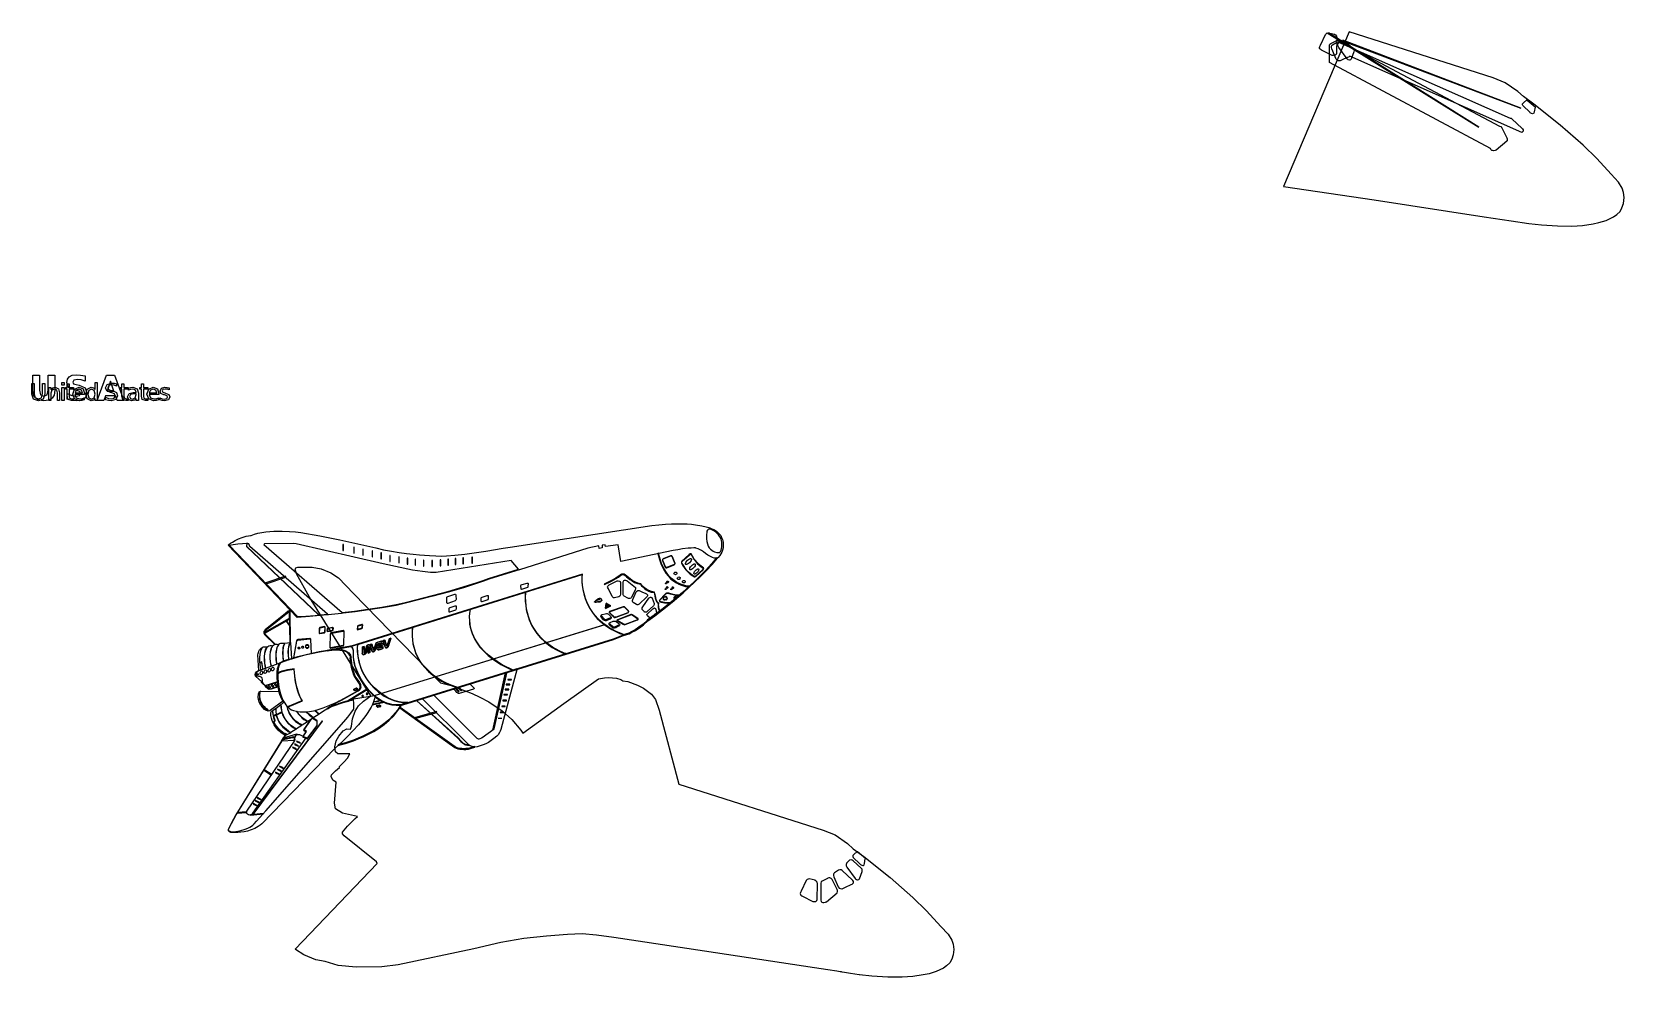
# Model space of a CAD drawing. Extents: x 0 to 206, y -21 to 101.
import ezdxf

# ---------------------------------------------------------------- set-up
doc = ezdxf.new("R2010")
doc.units = 0

msp = doc.modelspace()

# ---------------------------------------------------------------- linework, layer by layer
at = {"layer": 'Edge.Cuts'}
for p, q in [((34.199969, 31.413131), (34.303544, 31.557572)), ((34.402322, 30.806805), (34.199969, 31.413131)), ((34.303544, 31.557572), (34.418691, 31.628663)), ((36.072512, 27.810395), (34.402322, 30.806805)), ((34.418691, 31.628663), (34.558673, 31.650733)), ((34.558673, 31.650733), (36.407513, 31.670545)), ((36.4072, 31.6706), (37.57955, 31.45233)), ((37.57955, 31.45233), (38.81822, 30.936936)), ((38.81822, 30.936936), (39.818133, 30.273291)), ((39.818133, 30.273291), (41.742323, 28.288901)), ((43.973602, 15.090495), (36.072512, 27.810395)), ((41.742323, 28.288901), (48.016963, 21.826021)), ((48.016963, 21.826021), (52.960083, 16.775091)), ((52.960083, 16.775091), (54.305153, 16.4257)), ((54.305153, 16.4257), (57.050613, 15.3812)), ((68.843534, 14.091148), (73.333124, 17.257958)), ((73.333124, 17.257958), (74.070006, 17.419953)), ((74.070006, 17.419953), (74.601994, 17.447611)), ((74.601994, 17.447611), (75.634924, 17.363226)), ((75.634924, 17.363226), (76.177919, 17.177524)), ((76.177919, 17.177524), (76.457319, 17.035849)), ((76.457319, 17.035849), (77.11659, 16.938201)), ((77.11659, 16.938201), (78.34087, 16.479026)), ((78.34087, 16.479026), (79.127987, 16.052871)), ((42.395417, 13.78804), (43.030981, 14.417113)), ((43.030981, 14.417113), (43.973602, 15.090495)), ((57.050613, 15.3812), (58.037543, 14.909325)), ((58.037543, 14.909325), (59.178853, 14.313272)), ((79.127987, 16.052871), (80.145957, 15.284098)), ((80.145957, 15.284098), (80.67851, 14.605072)), ((80.67851, 14.605072), (81.124421, 13.221902)), ((41.600962, 12.139863), (41.959384, 13.103369)), ((41.959384, 13.103369), (42.395417, 13.78804)), ((59.178853, 14.313272), (60.880083, 13.164062)), ((60.880083, 13.164062), (62.136253, 12.045612)), ((63.569374, 10.289058), (68.843534, 14.091148)), ((81.124421, 13.221902), (83.664981, 3.714122)), ((39.818446, 9.898173), (40.413088, 10.580586)), ((40.413088, 10.580586), (40.857588, 10.833457)), ((40.857588, 10.833457), (41.351477, 10.784633)), ((41.351477, 10.784633), (41.493435, 11.169866)), ((41.493435, 11.169866), (41.600962, 12.139863)), ((62.136253, 12.045612), (63.306343, 10.673162)), ((63.306343, 10.673162), (63.569374, 10.289058)), ((39.333306, 8.528268), (39.484295, 9.299016)), ((39.421077, 7.853757), (39.333306, 8.528268)), ((39.484295, 9.299016), (39.818446, 9.898173)), ((39.712048, 7.595806), (39.421077, 7.853757)), ((41.250438, 7.617255), (39.712048, 7.595806)), ((39.920326, 5.975852), (40.529361, 6.569365)), ((40.529361, 6.569365), (40.974425, 7.072567)), ((40.974425, 7.072567), (41.250438, 7.617255)), ((38.834055, 4.705289), (38.890217, 4.914133)), ((39.052213, 4.237083), (38.834055, 4.705289)), ((38.890217, 4.914133), (39.429825, 5.402377)), ((39.512517, 3.95345), (39.052213, 4.237083)), ((39.429825, 5.402377), (39.907062, 5.842361)), ((39.907062, 5.842361), (39.920326, 5.975852)), ((39.287586, 1.25513), (39.512517, 3.95345)), ((83.664981, 3.714122), (102.301481, -2.211408)), ((39.42531, 0.521353), (39.287586, 1.25513)), ((40.292578, -0.042527), (39.42531, 0.521353)), ((42.229468, -0.457393), (40.292578, -0.042527)), ((40.31064, -2.465121), (40.940277, -1.690986)), ((40.940277, -1.690986), (41.946117, -0.734253)), ((41.946117, -0.734253), (42.229468, -0.457393)), ((40.317131, -2.692592), (40.31064, -2.465121)), ((40.521178, -2.976507), (40.317131, -2.692592)), ((44.680568, -6.293747), (40.521178, -2.976507)), ((102.301481, -2.211408), (103.828581, -2.843868)), ((103.828581, -2.843868), (105.438091, -3.959488)), ((105.438091, -3.959488), (106.157193, -4.615372)), ((106.157193, -4.615372), (107.522023, -5.617542)), ((107.522023, -5.617542), (110.923083, -8.323482)), ((34.193719, -17.564), (44.760719, -6.5342)), ((44.760719, -6.5342), (44.680568, -6.293747)), ((110.923083, -8.323482), (113.857343, -10.901302)), ((113.857343, -10.901302), (115.606833, -12.614112)), ((115.606833, -12.614112), (117.464983, -14.629742)), ((63.68055, -16.169826), (60.70932, -16.699557)), ((66.62215, -15.876033), (63.68055, -16.169826)), ((69.3089, -15.67876), (66.62215, -15.876033)), ((71.22716, -15.578853), (69.3089, -15.67876)), ((73.07374, -15.770764), (71.22716, -15.578853)), ((75.3143, -16.05355), (73.07374, -15.770764)), ((86.9715, -17.79994), (75.3143, -16.05355)), ((117.464983, -14.629742), (118.395469, -15.640662)), ((118.395469, -15.640662), (118.880891, -16.409153)), ((118.880891, -16.409153), (119.058973, -16.927313)), ((34.26371, -17.60972), (34.193719, -17.564)), ((35.33474, -18.295237), (34.26371, -17.60972)), ((36.87313, -18.918665), (35.33474, -18.295237)), ((57.22783, -17.523081), (47.47142, -19.558181)), ((60.70932, -16.699557), (57.22783, -17.523081)), ((101.152, -19.9722), (86.9715, -17.79994)), ((119.058409, -18.305967), (118.851258, -18.854324)), ((119.124166, -17.58489), (119.058409, -18.305967)), ((119.058973, -16.927313), (119.124166, -17.58489)), ((38.05903, -19.163634), (36.87313, -18.918665)), ((39.7566, -19.655829), (38.05903, -19.163634)), ((42.05304, -19.87568), (39.7566, -19.655829)), ((45.38298, -19.821776), (42.05304, -19.87568)), ((47.47142, -19.558181), (45.38298, -19.821776)), ((101.152271, -19.972207), (101.152, -19.9722)), ((102.867051, -20.229029), (101.152271, -19.972207)), ((104.060001, -20.40824), (102.867051, -20.229029)), ((104.46245, -20.469482), (104.060001, -20.40824)), ((104.580983, -20.487544), (104.46245, -20.469482)), ((104.633194, -20.495729), (104.580983, -20.487544)), ((104.747212, -20.514073), (104.633194, -20.495729)), ((105.017863, -20.555842), (104.747212, -20.514073)), ((116.857924, -20.448315), (115.933083, -20.718119)), ((117.799417, -20.005226), (116.857924, -20.448315)), ((118.191423, -19.691677), (117.799417, -20.005226)), ((118.611369, -19.316886), (118.191423, -19.691677)), ((118.851258, -18.854324), (118.611369, -19.316886)), ((105.81006, -20.676633), (105.017863, -20.555842)), ((106.94008, -20.847377), (105.81006, -20.676633)), ((106.943467, -20.847941), (106.94008, -20.847377)), ((108.563417, -21.028845), (106.943467, -20.847941)), ((110.615457, -21.155563), (108.563417, -21.028845)), ((112.463727, -21.163466), (110.615457, -21.155563)), ((113.844077, -21.085572), (112.463727, -21.163466)), ((115.177857, -20.883219), (113.844077, -21.085572)), ((115.933083, -20.718119), (115.177857, -20.883219))]:
    msp.add_line(p, q, dxfattribs=at)
at = {"layer": 'F.Cu'}
for p, q in [((170.072, 100.641), (161.64503, 80.7339)), ((188.67055, 94.727577), (170.072, 100.641)), ((166.272318, 98.631987), (166.302635, 98.775302)), ((166.289957, 98.514027), (166.272318, 98.631987)), ((166.302635, 98.775302), (166.393583, 98.944525)), ((166.393583, 98.944525), (167.048428, 100.293895)), ((167.048428, 100.293895), (167.048993, 100.295024)), ((167.048993, 100.295024), (167.150415, 100.417943)), ((167.150415, 100.417943), (167.270582, 100.498421)), ((167.270582, 100.498421), (186.829489, 88.368743)), ((186.829489, 88.368743), (167.434, 100.525)), ((167.434, 100.525), (168.188614, 100.331523)), ((167.556, 98.7582), (167.561503, 98.927973)), ((167.556, 96.7132), (167.556, 98.7582)), ((167.561503, 98.927973), (167.615523, 99.069634)), ((167.615523, 99.069634), (167.745608, 99.161136)), ((167.745608, 99.161136), (168.398246, 99.506198)), ((167.798413, 98.631282), (167.808883, 98.802159)), ((167.854084, 98.457097), (167.798413, 98.631282)), ((167.808883, 98.802159), (167.848569, 98.889803)), ((167.848569, 98.889803), (167.920228, 98.969728)), ((167.920228, 98.969728), (167.924095, 98.97303)), ((167.924095, 98.97303), (168.459323, 99.280607)), ((168.188614, 100.331523), (168.189, 100.331)), ((168.189, 100.331), (168.33838, 100.243359)), ((168.33838, 100.243359), (168.439805, 100.10776)), ((168.398246, 99.506198), (168.461086, 99.54313)), ((168.439805, 100.10776), (168.485556, 99.890582)), ((168.459323, 99.280607), (168.618626, 99.346201)), ((168.461086, 99.54313), (168.601647, 99.585023)), ((168.486, 99.8904), (168.466696, 97.90823)), ((168.485556, 99.890582), (168.486, 99.8904)), ((168.601647, 99.585023), (189.470359, 88.48505)), ((168.618626, 99.346201), (190.841779, 89.54063)), ((168.651443, 98.964942), (168.691682, 99.120384)), ((168.663578, 98.807846), (168.651443, 98.964942)), ((168.753977, 98.631457), (168.663578, 98.807846)), ((168.691682, 99.120384), (168.695548, 99.125887)), ((168.695548, 99.125887), (168.779332, 99.226759)), ((168.755106, 98.629199), (168.753977, 98.631457)), ((168.75567, 98.62807), (168.755106, 98.629199)), ((169.814, 97.1657), (168.75567, 98.62807)), ((168.779332, 99.226759), (168.78046, 99.227888)), ((168.78046, 99.227888), (169.072605, 99.536018)), ((169.072605, 99.536018), (169.084176, 99.540985)), ((169.084176, 99.540985), (192.221469, 90.82661)), ((192.221469, 90.82661), (169.287, 99.5817)), ((169.287, 99.5817), (169.435277, 99.53981)), ((169.435277, 99.53981), (169.541661, 99.442243)), ((169.541661, 99.442243), (170.591731, 98.48754)), ((166.342321, 98.424179), (166.289957, 98.514027)), ((166.468, 98.326615), (166.342321, 98.424179)), ((166.544067, 98.297399), (166.468, 98.326615)), ((167.897847, 97.601217), (166.544067, 98.297399)), ((188.325595, 85.609381), (167.556, 96.7132)), ((168.413567, 97.139697), (167.854084, 98.457097)), ((167.90335, 97.600088), (167.897847, 97.601217)), ((168.088008, 97.584114), (167.90335, 97.600088)), ((168.285343, 97.623801), (168.088008, 97.584114)), ((168.401096, 97.712548), (168.285343, 97.623801)), ((168.460628, 97.84484), (168.401096, 97.712548)), ((168.415825, 97.136395), (168.413567, 97.139697)), ((168.550321, 96.99363), (168.415825, 97.136395)), ((168.466696, 97.90823), (168.460628, 97.84484)), ((168.706314, 96.926382), (168.550321, 96.99363)), ((168.889318, 96.904876), (168.706314, 96.926382)), ((168.901989, 96.905441), (168.889318, 96.904876)), ((168.913024, 96.910944), (168.901989, 96.905441)), ((169.372738, 97.124815), (168.913024, 96.910944)), ((170.095382, 97.431841), (169.372738, 97.124815)), ((169.814064, 97.165159), (169.814, 97.1657)), ((169.860365, 97.113346), (169.814064, 97.165159)), ((169.983837, 97.020743), (169.860365, 97.113346)), ((170.117782, 96.983812), (169.983837, 97.020743)), ((170.101986, 97.434663), (170.095382, 97.431841)), ((170.199, 97.4975), (170.101986, 97.434663)), ((170.167945, 96.987678), (170.117782, 96.983812)), ((170.268266, 97.033429), (170.167945, 96.987678)), ((192.34883, 87.683011), (170.199, 97.4975)), ((170.357561, 97.12989), (170.268266, 97.033429)), ((170.361427, 97.136494), (170.357561, 97.12989)), ((170.712, 98.0686), (170.361427, 97.136494)), ((170.591731, 98.48754), (170.700872, 98.35966)), ((170.700872, 98.35966), (170.732289, 98.221303)), ((170.712449, 98.069719), (170.712, 98.0686)), ((170.732289, 98.221303), (170.712449, 98.069719)), ((190.20844, 94.090924), (188.67055, 94.727577)), ((191.82901, 92.966994), (190.20844, 94.090924)), ((192.549449, 92.310498), (191.82901, 92.966994)), ((192.428733, 91.227964), (192.446372, 91.370729)), ((192.480549, 91.133155), (192.428733, 91.227964)), ((192.446372, 91.370729), (192.585279, 91.500263)), ((192.515273, 91.100634), (192.480549, 91.133155)), ((193.368013, 90.291995), (192.50977, 91.105037)), ((192.50977, 91.105037), (192.515273, 91.100634)), ((193.911499, 91.310048), (192.549449, 92.310498)), ((192.585279, 91.500263), (193.0075, 91.88605)), ((193.0075, 91.88605), (193.048843, 91.850222)), ((193.048843, 91.850222), (194.059223, 90.977648)), ((193.95891, 90.32446), (193.899928, 90.180041)), ((197.315249, 88.601928), (193.911499, 91.310048)), ((194.05482, 90.945128), (193.95891, 90.32446)), ((194.059223, 90.977648), (194.05482, 90.945128)), ((189.470359, 88.48505), (189.632417, 88.425518)), ((189.632417, 88.425518), (189.786756, 88.270076)), ((190.841779, 89.54063), (190.96084, 89.519125)), ((190.96084, 89.519125), (191.072185, 89.43975)), ((191.072185, 89.43975), (192.400065, 88.19786)), ((193.371315, 90.289173), (193.368013, 90.291995)), ((193.43801, 90.225233), (193.371315, 90.289173)), ((193.593455, 90.121604), (193.43801, 90.225233)), ((193.749998, 90.08798), (193.593455, 90.121604)), ((193.805672, 90.101216), (193.749998, 90.08798)), ((193.899928, 90.180041), (193.805672, 90.101216)), ((200.252669, 86.021138), (197.315249, 88.601928)), ((190.437297, 86.575655), (189.036107, 85.407635)), ((189.786756, 88.270076), (189.789578, 88.26621)), ((189.789578, 88.26621), (189.791272, 88.262908)), ((189.791272, 88.262908), (190.408082, 86.991808)), ((190.408082, 86.991808), (190.460445, 86.850147)), ((190.442264, 86.58336), (190.437297, 86.575655)), ((190.48085, 86.718959), (190.442264, 86.58336)), ((190.460445, 86.850147), (190.48085, 86.718959)), ((192.451906, 87.753566), (192.34883, 87.683011)), ((192.400065, 88.19786), (192.401194, 88.197295)), ((192.401194, 88.197295), (192.443637, 88.147686)), ((192.443637, 88.147686), (192.512539, 88.018702)), ((192.511438, 87.839006), (192.451906, 87.753566)), ((192.527976, 87.932712), (192.511438, 87.839006)), ((192.512539, 88.018702), (192.527976, 87.932712)), ((188.3741, 85.465513), (188.325595, 85.609381)), ((188.470013, 85.374564), (188.3741, 85.465513)), ((188.590177, 85.335979), (188.470013, 85.374564)), ((188.714199, 85.332112), (188.590177, 85.335979)), ((188.931377, 85.372349), (188.714199, 85.332112)), ((189.026737, 85.403769), (188.931377, 85.372349)), ((189.036107, 85.407635), (189.026737, 85.403769)), ((202.004979, 84.306308), (200.252669, 86.021138)), ((203.864779, 82.288308), (202.004979, 84.306308)), ((204.799639, 81.272418), (203.864779, 82.288308)), ((161.64503, 80.7339), (173.30153, 78.98765)), ((205.294078, 80.490243), (204.799639, 81.272418)), ((205.477632, 79.954464), (205.294078, 80.490243)), ((173.30153, 78.98765), (187.48213, 76.81531)), ((205.264862, 77.97891), (205.477632, 78.54115)), ((205.54488, 79.280329), (205.477632, 79.954464)), ((205.477632, 78.54115), (205.54488, 79.280329)), ((187.48213, 76.81531), (190.95974, 76.292206)), ((190.95974, 76.292206), (193.27319, 75.939428)), ((201.53424, 75.904689), (202.294365, 76.071155)), ((202.294365, 76.071155), (203.227572, 76.342904)), ((203.227572, 76.342904), (204.182829, 76.793248)), ((204.182829, 76.793248), (204.584112, 77.113502)), ((204.584112, 77.113502), (205.016264, 77.499903)), ((205.016264, 77.499903), (205.264862, 77.97891)), ((193.27319, 75.939428), (194.89817, 75.758081)), ((194.89817, 75.758081), (196.95475, 75.631301)), ((196.95475, 75.631301), (198.80794, 75.623568)), ((198.80794, 75.623568), (200.19369, 75.701292)), ((200.19369, 75.701292), (201.53424, 75.904689))]:
    msp.add_line(p, q, dxfattribs=at)
at = {"layer": 'F.Mask'}
for p, q in [((105.66631, -6.084211), (105.374326, -6.392333)), ((105.677599, -6.079329), (105.66631, -6.084211)), ((105.88, -6.03824), (105.677599, -6.079329)), ((105.879942, -6.038187), (105.88, -6.03818)), ((106.028552, -6.080196), (105.879942, -6.038187)), ((106.1353, -6.177692), (106.028552, -6.080196)), ((106.104264, -5.494632), (106.086484, -5.637504)), ((106.086484, -5.637504), (106.138181, -5.731924)), ((106.242827, -5.365236), (106.104264, -5.494632)), ((106.138181, -5.731924), (106.173137, -5.764744)), ((106.173137, -5.764744), (106.167916, -5.760482)), ((106.167916, -5.760482), (107.02608, -6.573267)), ((106.665, -4.97923), (106.242827, -5.365236)), ((106.706479, -5.015185), (106.665037, -4.979289)), ((107.717019, -5.887457), (106.706479, -5.015185)), ((107.616754, -6.540832), (107.712616, -5.920274)), ((107.712616, -5.920274), (107.717019, -5.887457)), ((103.616506, -7.877383), (103.606262, -8.048347)), ((103.606262, -8.048347), (103.661727, -8.222489)), ((103.656277, -7.789556), (103.616506, -7.877383)), ((103.727651, -7.709854), (103.656277, -7.789556)), ((103.73163, -7.706467), (103.727651, -7.709854)), ((104.267251, -7.398639), (103.73163, -7.706467)), ((104.426114, -7.33302), (104.267251, -7.398639)), ((104.5, -7.32444), (104.426114, -7.33302)), ((104.500096, -7.324476), (104.5, -7.32451)), ((104.618985, -7.345925), (104.500096, -7.324476)), ((104.730336, -7.425359), (104.618985, -7.345925)), ((106.058396, -8.667099), (104.730336, -7.425359)), ((105.285714, -6.49954), (105.245108, -6.655307)), ((105.245108, -6.655307), (105.257469, -6.812414)), ((105.257469, -6.812414), (105.347679, -6.988882)), ((105.288847, -6.494037), (105.285714, -6.49954)), ((105.373197, -6.393462), (105.288847, -6.494037)), ((105.347679, -6.988882), (105.34909, -6.99114)), ((105.34909, -6.99114), (105.349654, -6.991987)), ((105.349654, -6.991987), (106.407704, -8.454167)), ((105.374326, -6.392333), (105.373197, -6.393462)), ((107.19251, -7.138585), (106.1353, -6.177692)), ((106.955416, -8.483857), (107.30538, -7.551494)), ((107.02608, -6.573267), (107.029015, -6.576089)), ((107.029015, -6.576089), (107.095575, -6.639781)), ((107.095575, -6.639781), (107.251302, -6.743808)), ((107.294232, -7.260723), (107.184975, -7.132772)), ((107.184975, -7.132772), (107.19251, -7.138585)), ((107.251302, -6.743808), (107.407862, -6.777235)), ((107.325841, -7.398888), (107.294232, -7.260723)), ((107.30538, -7.551494), (107.305944, -7.550365)), ((107.305944, -7.550365), (107.325841, -7.398888)), ((107.407862, -6.777235), (107.463121, -6.763745)), ((107.463121, -6.763745), (107.557518, -6.68492)), ((107.557518, -6.68492), (107.616754, -6.540832)), ((99.359264, -10.246048), (99.328496, -10.388838)), ((99.449894, -10.076404), (99.359264, -10.246048)), ((100.10503, -8.727344), (99.449894, -10.076404)), ((100.105594, -8.726215), (100.10503, -8.727344)), ((100.206898, -8.603059), (100.105594, -8.726215)), ((100.32704, -8.522978), (100.206898, -8.603059)), ((100.488, -8.49628), (100.32704, -8.522978)), ((100.48987, -8.496104), (100.48733, -8.496062)), ((101.244636, -8.689567), (100.48987, -8.496104)), ((101.2452, -8.68985), (101.244636, -8.689567)), ((101.394858, -8.777234), (101.2452, -8.68985)), ((101.496161, -8.913118), (101.394858, -8.777234)), ((101.542, -9.13013), (101.496161, -8.913118)), ((101.523223, -11.11261), (101.542471, -9.13042)), ((101.542471, -9.13042), (101.542, -9.13013)), ((101.988525, -9.037704), (101.982655, -9.207266)), ((101.982655, -9.207266), (101.983, -9.20755)), ((101.983, -9.20755), (101.983, -11.2526)), ((102.042316, -8.896065), (101.988525, -9.037704)), ((102.172508, -8.804388), (102.042316, -8.896065)), ((102.824921, -8.459157), (102.172508, -8.804388)), ((102.887922, -8.422547), (102.824921, -8.459157)), ((103.028579, -8.380352), (102.887922, -8.422547)), ((103.128, -8.38007), (103.028579, -8.380352)), ((103.128449, -8.380032), (103.129, -8.37998)), ((103.290453, -8.439412), (103.128449, -8.380032)), ((103.444924, -8.59495), (103.290453, -8.439412)), ((103.447181, -8.598647), (103.444924, -8.59495)), ((103.449157, -8.602316), (103.447181, -8.598647)), ((104.065569, -9.873486), (103.449157, -8.602316)), ((103.661727, -8.222489), (104.22121, -9.539959)), ((104.118316, -10.015147), (104.065569, -9.873486)), ((104.100107, -10.281889), (104.138411, -10.146174)), ((104.138411, -10.146174), (104.118316, -10.015147)), ((104.22121, -9.539959), (104.223185, -9.543346)), ((104.223185, -9.543346), (104.358189, -9.685741)), ((104.358189, -9.685741), (104.514334, -9.753514)), ((104.514334, -9.753514), (104.696853, -9.77485)), ((104.696853, -9.77485), (104.70961, -9.774285)), ((104.70961, -9.774285), (104.720927, -9.768754)), ((104.720927, -9.768754), (105.180568, -9.554903)), ((105.180568, -9.554903), (105.90289, -9.247535)), ((105.90289, -9.247535), (105.909607, -9.244995)), ((105.909607, -9.244995), (106.006516, -9.181825)), ((106.006516, -9.181825), (106.007, -9.18183)), ((106.007, -9.18183), (106.110398, -9.111585)), ((106.059525, -8.667663), (106.058396, -8.667099)), ((106.102222, -8.71771), (106.059525, -8.667663)), ((106.171084, -8.846412), (106.102222, -8.71771)), ((106.110398, -9.111585), (106.169842, -9.026083)), ((106.169842, -9.026083), (106.186578, -8.93225)), ((106.186578, -8.93225), (106.171084, -8.846412)), ((106.407704, -8.454167), (106.407862, -8.454731)), ((106.407862, -8.454731), (106.454118, -8.506765)), ((106.454118, -8.506765), (106.577401, -8.599446)), ((106.577401, -8.599446), (106.711149, -8.636536)), ((106.711149, -8.636536), (106.761385, -8.632274)), ((106.761385, -8.632274), (106.861642, -8.586772)), ((106.861642, -8.586772), (106.951437, -8.490009)), ((106.951437, -8.490009), (106.955416, -8.483857)), ((99.328496, -10.388838), (99.346699, -10.506827)), ((99.346699, -10.506827), (99.398608, -10.596703)), ((99.398608, -10.596703), (99.524821, -10.694637)), ((99.524821, -10.694637), (99.600383, -10.723649)), ((99.600383, -10.723649), (99.600538, -10.723932)), ((99.600538, -10.723932), (100.954138, -11.419922)), ((100.954138, -11.419922), (100.959783, -11.420768)), ((100.959783, -11.420768), (101.144602, -11.436996)), ((101.144602, -11.436996), (101.341771, -11.397101)), ((101.341771, -11.397101), (101.457728, -11.308523)), ((101.457728, -11.308523), (101.517381, -11.176429)), ((101.517381, -11.176429), (101.523223, -11.11261)), ((101.983, -11.2526), (101.983564, -11.255648)), ((101.983564, -11.255648), (102.031706, -11.399674)), ((102.031706, -11.399674), (102.127989, -11.49049)), ((102.127989, -11.49049), (102.247713, -11.52909)), ((102.247713, -11.52909), (102.371831, -11.532815)), ((102.371831, -11.532815), (102.589094, -11.493005)), ((102.589094, -11.493005), (102.684538, -11.461066)), ((102.684538, -11.461066), (102.693541, -11.457397)), ((102.693541, -11.457397), (104.095281, -10.289537)), ((104.095281, -10.289537), (104.100107, -10.281889))]:
    msp.add_line(p, q, dxfattribs=at)
at = {"layer": 'F.SilkS'}
for p, q in [((61.9311, 34.2442), (80.1985, 37.01884)), ((80.1985, 37.0191), (81.103022, 37.13038)), ((80.1985, 37.01884), (80.1985, 37.0191)), ((81.103022, 37.13038), (81.949124, 37.206044)), ((81.949124, 37.206044), (82.737088, 37.250437)), ((82.737088, 37.250437), (83.466632, 37.266975)), ((83.466632, 37.266975), (84.13832, 37.259863)), ((84.13832, 37.259863), (84.751306, 37.232714)), ((84.751306, 37.232714), (85.306437, 37.189957)), ((85.306437, 37.189957), (85.803148, 37.134754)), ((85.803148, 37.134754), (86.620745, 37.004142)), ((86.620745, 37.004142), (87.206073, 36.871695)), ((25.881351, 34.73888), (26.135435, 34.904206)), ((26.135435, 34.904206), (26.473706, 35.098742)), ((26.473706, 35.098742), (26.885778, 35.301575)), ((26.885778, 35.301575), (27.361774, 35.491285)), ((27.361774, 35.491285), (27.891364, 35.646959)), ((27.891364, 35.646959), (28.17305, 35.705379)), ((28.17305, 35.705379), (28.464331, 35.747458)), ((28.464331, 35.747458), (28.530088, 35.75457)), ((28.529524, 35.752284), (28.948624, 35.908663)), ((28.530088, 35.75457), (28.529524, 35.752284)), ((28.948624, 35.908663), (29.40921, 36.033744)), ((29.40921, 36.033744), (29.901405, 36.131026)), ((29.901405, 36.131026), (30.416742, 36.202767)), ((30.416742, 36.202767), (30.944779, 36.252438)), ((30.944779, 36.252438), (31.47705, 36.282551)), ((31.47705, 36.282551), (32.51619, 36.296832)), ((32.51619, 36.296832), (33.464738, 36.268073)), ((33.464738, 36.268073), (34.237744, 36.219108)), ((34.237744, 36.219108), (34.948943, 36.152193)), ((34.948943, 36.152193), (34.950636, 36.151939)), ((34.950636, 36.151939), (34.952047, 36.151713)), ((34.952047, 36.151713), (37.378877, 35.688361)), ((37.378877, 35.688361), (39.963187, 35.178104)), ((39.963187, 35.178104), (39.9638, 35.1781)), ((39.9638, 35.1781), (44.59506, 34.14903)), ((87.206073, 36.871695), (87.558851, 36.769136)), ((87.228336, 35.757357), (87.227771, 35.332161)), ((87.227771, 35.332161), (87.270387, 34.964002)), ((87.278571, 36.243456), (87.228336, 35.757357)), ((87.270387, 34.964002), (87.349973, 34.648986)), ((87.295787, 36.312234), (87.278571, 36.243456)), ((87.37114, 36.451115), (87.295787, 36.312234)), ((87.442824, 36.51549), (87.37114, 36.451115)), ((87.541884, 36.557117), (87.442824, 36.51549)), ((87.601715, 36.564709), (87.541884, 36.557117)), ((87.558851, 36.769136), (87.677666, 36.727509)), ((87.703879, 36.555735), (87.601715, 36.564709)), ((87.677666, 36.727509), (87.938721, 36.623341)), ((87.821283, 36.518933), (87.703879, 36.555735)), ((88.169827, 36.349007), (87.821283, 36.518933)), ((87.938721, 36.623341), (88.172683, 36.505852)), ((88.378671, 36.215403), (88.169827, 36.349007)), ((88.172683, 36.505852), (88.380963, 36.378909)), ((88.591749, 36.044094), (88.378671, 36.215403)), ((88.380963, 36.378909), (88.564407, 36.246236)), ((88.564407, 36.246236), (88.861022, 35.97948)), ((88.794102, 35.830706), (88.591749, 36.044094)), ((88.971902, 35.571316), (88.794102, 35.830706)), ((88.861022, 35.97948), (89.069866, 35.736205)), ((89.110191, 35.262029), (88.971902, 35.571316)), ((89.069866, 35.736205), (89.071559, 35.734144)), ((89.071559, 35.734144), (89.073253, 35.732084)), ((89.073253, 35.732084), (89.192633, 35.489712)), ((89.160427, 35.087249), (89.110191, 35.262029)), ((89.195422, 34.898471), (89.160427, 35.087249)), ((89.192633, 35.489712), (89.29141, 35.221121)), ((89.207558, 34.771753), (89.195422, 34.898471)), ((89.29141, 35.221121), (89.370715, 34.88539)), ((25.553437, 34.508474), (25.622666, 34.531475)), ((34.462397, 25.191704), (25.553437, 34.508474)), ((25.622666, 34.531475), (25.69071, 34.550779)), ((25.665875, 34.581372), (25.881351, 34.73888)), ((25.69071, 34.550779), (25.665875, 34.581372)), ((26.200144, 34.5538), (25.723894, 34.463884)), ((25.723894, 34.463884), (34.499924, 25.286474)), ((26.81457, 34.629464), (26.200144, 34.5538)), ((28.0071, 34.7189), (26.81457, 34.629464)), ((27.9842, 34.7795), (27.92499, 34.305423)), ((27.92499, 34.305423), (37.23753, 25.508623)), ((27.973789, 34.322956), (28.030092, 34.773777)), ((37.269139, 25.542236), (27.973789, 34.322956)), ((28.030092, 34.773777), (27.984203, 34.779506)), ((28.007323, 34.718852), (28.0071, 34.7189)), ((28.010088, 34.672624), (28.007323, 34.718852)), ((28.254887, 34.687808), (28.010088, 34.672624)), ((28.264765, 34.588945), (28.254887, 34.687808)), ((28.302018, 34.442444), (28.264765, 34.588945)), ((28.333345, 34.382896), (28.302018, 34.442444)), ((28.381323, 34.337147), (28.333345, 34.382896)), ((38.378473, 25.603987), (28.381323, 34.337147)), ((30.276157, 34.672879), (30.164679, 34.598372)), ((30.164679, 34.598372), (40.265979, 25.817402)), ((33.958307, 34.730367), (30.276157, 34.672879)), ((34.357369, 34.67333), (33.958307, 34.730367)), ((45.570069, 32.07257), (34.357369, 34.67333)), ((40.4385, 34.5742), (40.3736, 34.5742)), ((40.3736, 34.5742), (40.3736, 33.794)), ((40.3736, 33.794), (40.4385, 33.794)), ((40.4385, 33.794), (40.4385, 34.5742)), ((41.8259, 34.2274), (41.7612, 34.2274)), ((41.7612, 34.2274), (41.7612, 33.4472)), ((41.76122, 33.447209), (41.8259, 33.4472)), ((41.8259, 33.4472), (41.8259, 34.2274)), ((42.9818, 33.9963), (42.9172, 33.9963)), ((42.9172, 33.9963), (42.9172, 33.2159)), ((42.91726, 33.215912), (42.9818, 33.2159)), ((42.9818, 33.2159), (42.9818, 33.9963)), ((44.13101, 32.984822), (44.196, 32.9848)), ((44.196, 33.765), (44.1311, 33.765)), ((44.1311, 33.765), (44.1311, 32.9848)), ((44.196, 32.9848), (44.196, 33.765)), ((44.59506, 34.14903), (44.595907, 34.148804)), ((44.595907, 34.148804), (45.616707, 33.908746)), ((45.3229, 33.5049), (45.2582, 33.5049)), ((45.2582, 33.5049), (45.2582, 32.7245)), ((45.3229, 32.7245), (45.3229, 33.5049)), ((45.616707, 33.908746), (46.626777, 33.710287)), ((46.4791, 33.1869), (46.4142, 33.1869)), ((46.4142, 33.1869), (46.4142, 32.4067)), ((46.4791, 32.4067), (46.4791, 33.1869)), ((46.626777, 33.710287), (47.609192, 33.549787)), ((47.6351, 32.9848), (47.5705, 32.9848)), ((47.5705, 32.9848), (47.5705, 32.2043)), ((47.609192, 33.549787), (48.547862, 33.423069)), ((47.6351, 32.2043), (47.6351, 32.9848)), ((48.547862, 33.423069), (49.426137, 33.326041)), ((49.426137, 33.326041), (50.227365, 33.254978)), ((50.227365, 33.254978), (51.532075, 33.174037)), ((51.532075, 33.174037), (51.5332, 33.174)), ((51.5332, 33.174), (51.5343, 33.174)), ((51.5343, 33.174), (52.329884, 33.117894)), ((52.329884, 33.117894), (53.045599, 33.091224)), ((53.045599, 33.091224), (53.726036, 33.104545)), ((53.726036, 33.104545), (54.814286, 33.206201)), ((54.814286, 33.206201), (56.089086, 33.359786)), ((55.9008, 32.8691), (55.8362, 32.8691)), ((55.8362, 32.8691), (55.8362, 32.0886)), ((55.9008, 32.0886), (55.9008, 32.8691)), ((56.089086, 33.359786), (58.789386, 33.742902)), ((57.0571, 32.9558), (56.9925, 32.9558)), ((56.9925, 32.9558), (56.9925, 32.1753)), ((57.0571, 32.1753), (57.0571, 32.9558)), ((58.789386, 33.742902), (61.009346, 34.091728)), ((61.009346, 34.091728), (61.930801, 34.244184)), ((61.930801, 34.244184), (61.9311, 34.2442)), ((71.95084, 34.096171), (63.12604, 31.327771)), ((73.34643, 34.430971), (71.95084, 34.096171)), ((73.404003, 34.086039), (73.34643, 34.430971)), ((73.7771, 34.1608), (73.404003, 34.086039)), ((74.158012, 34.552307), (73.777012, 34.504499)), ((73.777012, 34.504499), (73.7771, 34.1608)), ((74.215867, 34.320292), (74.158012, 34.552307)), ((75.831027, 34.550952), (74.215867, 34.320292)), ((76.178442, 32.409392), (75.831027, 34.550952)), ((82.931172, 33.806362), (76.178442, 32.409392)), ((81.0516, 33.4639), (80.961007, 33.444822)), ((80.961007, 33.444822), (81.159974, 32.668796)), ((81.051601, 33.463898), (81.0516, 33.4639)), ((81.24831, 32.695915), (81.051601, 33.463898)), ((82.613447, 33.129034), (81.659819, 32.739765)), ((81.668568, 32.7184), (82.622196, 33.107669)), ((82.6761, 33.141), (82.613447, 33.129034)), ((82.622196, 33.107669), (82.6761, 33.117999)), ((82.764151, 33.113711), (82.676098, 33.14103)), ((82.676098, 33.14103), (82.6761, 33.141)), ((82.6761, 33.117999), (82.6761, 33.118)), ((82.6761, 33.117971), (82.751171, 33.094631)), ((82.751171, 33.094631), (82.802536, 33.031921)), ((82.8237, 33.0407), (82.764151, 33.113711)), ((82.802536, 33.031921), (83.147976, 32.185368)), ((82.823719, 33.040589), (82.8237, 33.0407)), ((83.169159, 32.194064), (82.823719, 33.040589)), ((83.534563, 33.916739), (82.931172, 33.806362)), ((84.156863, 34.013767), (83.534563, 33.916739)), ((85.017089, 33.305625), (84.074468, 32.458366)), ((84.1115, 32.417), (85.054121, 33.264287)), ((84.8754, 34.1023), (84.156863, 34.013767)), ((84.876047, 34.102393), (84.8754, 34.1023)), ((85.2816, 34.130898), (84.876047, 34.102393)), ((85.13788, 33.377197), (85.017089, 33.305625)), ((85.054121, 33.264287), (85.156568, 33.324965)), ((85.209, 33.3908), (85.13788, 33.377197)), ((85.156568, 33.324965), (85.20765, 33.335209)), ((85.20765, 33.335209), (85.2076, 33.3352)), ((85.207889, 33.335315), (85.233853, 33.325691)), ((85.209075, 33.390734), (85.2093, 33.3908)), ((85.275397, 33.362653), (85.209075, 33.390734)), ((85.233853, 33.325691), (85.310053, 33.218362)), ((85.276526, 33.361468), (85.275397, 33.362653)), ((85.358088, 33.24618), (85.276526, 33.361468)), ((85.586682, 34.144473), (85.2816, 34.130898)), ((85.310053, 33.218362), (85.386253, 33.062039)), ((85.359217, 33.243301), (85.358088, 33.24618)), ((85.43203, 33.094316), (85.359217, 33.243301)), ((85.386253, 33.062039), (85.625577, 32.675)), ((85.666839, 32.712921), (85.43203, 33.094316)), ((85.772949, 34.138941), (85.586682, 34.144473)), ((85.782827, 34.184238), (85.772949, 34.138941)), ((85.813871, 34.167925), (85.782827, 34.184238)), ((85.806251, 34.122403), (85.813871, 34.167925)), ((85.974173, 34.085601), (85.806251, 34.122403)), ((86.147457, 34.028113), (85.974173, 34.085601)), ((86.347835, 33.936362), (86.147457, 34.028113)), ((86.597319, 33.797227), (86.347835, 33.936362)), ((86.833539, 33.635344), (86.597319, 33.797227)), ((87.102779, 33.431608), (86.833539, 33.635344)), ((87.405321, 33.217063), (87.102779, 33.431608)), ((87.349973, 34.648986), (87.46004, 34.383387)), ((87.739472, 33.02391), (87.405321, 33.217063)), ((87.46004, 34.383387), (87.59466, 34.162859)), ((87.59466, 34.162859), (87.747342, 33.983479)), ((88.012381, 32.904558), (87.739472, 33.02391)), ((87.747342, 33.983479), (87.911877, 33.84138)), ((88.579, 32.8986), (87.880218, 32.086478)), ((87.911877, 33.84138), (88.081492, 33.732612)), ((88.231667, 32.83626), (88.012381, 32.904558)), ((88.081492, 33.732612), (88.249696, 33.652603)), ((88.249696, 33.652603), (88.555625, 33.56153)), ((88.555625, 33.56153), (88.776887, 33.532799)), ((88.650114, 32.839672), (88.578994, 32.898685)), ((88.693382, 32.868462), (88.629882, 32.834906)), ((88.735433, 32.909638), (88.693382, 32.868462)), ((88.968831, 33.182123), (88.735433, 32.909638)), ((88.776887, 33.532799), (88.8624, 33.530908)), ((88.8624, 33.530907), (88.877358, 33.531613)), ((88.877358, 33.531613), (89.041047, 33.662479)), ((89.095831, 33.375502), (88.968831, 33.182123)), ((89.041047, 33.662479), (89.045562, 33.670522)), ((89.045562, 33.670522), (89.125713, 33.858623)), ((89.214646, 33.605936), (89.095831, 33.375502)), ((89.125713, 33.858623), (89.177078, 34.06075)), ((89.177078, 34.06075), (89.205018, 34.264938)), ((89.205018, 34.264938), (89.215742, 34.459474)), ((89.215742, 34.459474), (89.207558, 34.771753)), ((89.312859, 33.87289), (89.214646, 33.605936)), ((89.379464, 34.175517), (89.312859, 33.87289)), ((89.370715, 34.88539), (89.402606, 34.513309)), ((89.402606, 34.513309), (89.379464, 34.175517)), ((45.25822, 32.724482), (45.3229, 32.7245)), ((49.328979, 31.262903), (45.570069, 32.07257)), ((46.41424, 32.406653), (46.4791, 32.4067)), ((47.57052, 32.204284), (47.6351, 32.2043)), ((48.7332, 32.8112), (48.6683, 32.8112)), ((48.6683, 32.8112), (48.6683, 32.0309)), ((48.66834, 32.030956), (48.7332, 32.0309)), ((48.7332, 32.0309), (48.7332, 32.8112)), ((49.330672, 31.262677), (49.328979, 31.262903)), ((50.625222, 31.096194), (49.330672, 31.262677)), ((49.7447, 32.6957), (49.6801, 32.6957)), ((49.6801, 32.6957), (49.6801, 31.9153)), ((49.68011, 31.915299), (49.7447, 31.9153)), ((49.7447, 31.9153), (49.7447, 32.6957)), ((51.648562, 30.993635), (50.625222, 31.096194)), ((50.8144, 32.5801), (50.7497, 32.5801)), ((50.7497, 32.5801), (50.7497, 31.7996)), ((50.74977, 31.799614), (50.8144, 31.7996)), ((50.8144, 31.7996), (50.8144, 32.5801)), ((52.084031, 30.968574), (51.648562, 30.993635)), ((51.847819, 31.741854), (51.9125, 31.7419)), ((51.9125, 32.5221), (51.8479, 32.5221)), ((51.8479, 32.5221), (51.8479, 31.7419)), ((51.9125, 31.7419), (51.9125, 32.5221)), ((52.4052, 30.9734), (52.084031, 30.968574)), ((52.406966, 30.973441), (52.4052, 30.9734)), ((62.035816, 32.530431), (52.406966, 30.973441)), ((52.91716, 31.828556), (52.9818, 31.8286)), ((52.9818, 32.609), (52.9172, 32.609)), ((52.9172, 32.609), (52.9172, 31.8286)), ((52.9818, 31.8286), (52.9818, 32.609)), ((53.89988, 31.9153), (53.9648, 31.9153)), ((53.9648, 32.6957), (53.8999, 32.6957)), ((53.8999, 32.6957), (53.8999, 31.9153)), ((53.9648, 31.9153), (53.9648, 32.6957)), ((54.9184, 32.7824), (54.8538, 32.7824)), ((54.8538, 32.7824), (54.8538, 32.002)), ((54.85381, 32.001999), (54.9184, 32.002)), ((54.9184, 32.002), (54.9184, 32.7824)), ((55.83617, 32.088614), (55.9008, 32.0886)), ((56.99246, 32.175299), (57.0571, 32.1753)), ((59.14665, 30.195191), (63.00039, 31.403131)), ((63.0794, 31.313), (59.18079, 30.10921)), ((63.001862, 31.403661), (62.035816, 32.530431)), ((63.000108, 31.403357), (63.001519, 31.403583)), ((63.00039, 31.403131), (63.000108, 31.403357)), ((63.126322, 31.327546), (63.079473, 31.313039)), ((63.12604, 31.327771), (63.126322, 31.327546)), ((81.159974, 32.668796), (81.403249, 31.991463)), ((81.488199, 32.027021), (81.24831, 32.695915)), ((81.403249, 31.991463), (81.682931, 31.406191)), ((81.763365, 31.450357), (81.488199, 32.027021)), ((81.572048, 32.652897), (81.559348, 32.59236)), ((81.559348, 32.59236), (81.571483, 32.529481)), ((81.571483, 32.529481), (81.5715, 32.5294)), ((81.5715, 32.5294), (81.91694, 31.68279)), ((81.606479, 32.704318), (81.572048, 32.652897)), ((81.592932, 32.538202), (81.593497, 32.644007)), ((81.938372, 31.691621), (81.592932, 32.538202)), ((81.593497, 32.644007), (81.668568, 32.7184)), ((81.659819, 32.739765), (81.606479, 32.704318)), ((81.682931, 31.406191), (81.9914, 30.906319)), ((82.066189, 30.958952), (81.763365, 31.450357)), ((81.91694, 31.68279), (81.9525, 31.629563)), ((82.012879, 31.616408), (81.938372, 31.691621)), ((81.9525, 31.629563), (82.003864, 31.59516)), ((81.9914, 30.906319), (82.320189, 30.485244)), ((82.003864, 31.59516), (82.064542, 31.582545)), ((82.118712, 31.615957), (82.012879, 31.616408)), ((82.064542, 31.582545), (82.127195, 31.594483)), ((82.388769, 30.545948), (82.066189, 30.958952)), ((83.07234, 32.005226), (82.118712, 31.615957)), ((82.127195, 31.594483), (83.080823, 31.983752)), ((83.044425, 30.849917), (83.060794, 30.913614)), ((83.057125, 30.784836), (83.044425, 30.849917)), ((83.060794, 30.913614), (83.101716, 30.969268)), ((83.147411, 32.079563), (83.07234, 32.005226)), ((83.080823, 31.983752), (83.134163, 32.019199)), ((83.101716, 30.969268), (83.162111, 31.009965)), ((83.134163, 32.019199), (83.168594, 32.07062)), ((83.147976, 32.185368), (83.147411, 32.079563)), ((83.162111, 31.009965), (83.232667, 31.027886)), ((83.168594, 32.07062), (83.181294, 32.131156)), ((83.181294, 32.131156), (83.169159, 32.194064)), ((83.232667, 31.027886), (83.332291, 31.009033)), ((83.332291, 31.009033), (83.400024, 30.93845)), ((83.396073, 30.809672), (83.355151, 30.754243)), ((83.412442, 30.873369), (83.396073, 30.809672)), ((83.400024, 30.93845), (83.412442, 30.873369)), ((84.004477, 32.331507), (83.995728, 32.255561)), ((83.995728, 32.255561), (84.022257, 32.188731)), ((84.074468, 32.458366), (84.004477, 32.331507)), ((84.022257, 32.188731), (84.018306, 32.194404)), ((84.018306, 32.194404), (84.069953, 32.095457)), ((84.058149, 32.317412), (84.111489, 32.417008)), ((84.063229, 32.225802), (84.058149, 32.317412)), ((84.065486, 32.223206), (84.063229, 32.225802)), ((84.119391, 32.120393), (84.065486, 32.223206)), ((84.069953, 32.095457), (84.07, 32.0953)), ((84.07, 32.0953), (84.070282, 32.094877)), ((84.070282, 32.094877), (84.165109, 31.923427)), ((84.111489, 32.417008), (84.1115, 32.417)), ((84.119673, 32.120139), (84.119391, 32.120393)), ((84.213371, 31.951116), (84.119673, 32.120139)), ((84.165109, 31.923427), (84.438582, 31.509379)), ((84.484586, 31.541781), (84.213371, 31.951116)), ((84.438582, 31.509379), (84.638113, 31.25727)), ((84.681577, 31.292777), (84.484586, 31.541781)), ((84.515896, 32.142721), (84.553996, 32.264923)), ((84.519282, 32.088083), (84.515896, 32.142721)), ((84.543553, 32.04146), (84.519282, 32.088083)), ((84.588709, 32.012871), (84.543553, 32.04146)), ((84.553996, 32.264923), (84.644307, 32.405752)), ((84.646, 32.0059), (84.588709, 32.012871)), ((84.638113, 31.25727), (84.876873, 30.999601)), ((84.644307, 32.405752), (84.771589, 32.54644)), ((84.774129, 32.040754), (84.646, 32.0059)), ((84.646, 32.0059), (84.646, 32.0059)), ((84.91695, 31.038664), (84.681577, 31.292777)), ((84.771589, 32.54644), (84.912136, 32.663111)), ((84.913264, 32.123417), (84.774129, 32.040754)), ((84.876873, 30.999601), (85.153451, 30.754773)), ((84.912136, 32.663111), (85.051271, 32.745633)), ((85.053811, 32.240088), (84.913264, 32.123417)), ((85.18873, 30.797703), (84.91695, 31.038664)), ((85.051271, 32.745633), (85.1794, 32.7806)), ((85.180811, 32.380889), (85.053811, 32.240088)), ((85.076396, 31.441119), (85.1049, 31.558015)), ((85.082887, 31.390122), (85.076396, 31.441119)), ((85.108569, 31.347986), (85.082887, 31.390122)), ((85.1049, 31.558015), (85.181664, 31.695655)), ((85.152596, 31.323602), (85.108569, 31.347986)), ((85.2065, 31.3203), (85.152596, 31.323602)), ((85.1794, 32.7806), (85.236408, 32.773545)), ((85.271404, 32.521718), (85.180811, 32.380889)), ((85.181664, 31.695655), (85.292859, 31.835157)), ((85.494941, 30.588238), (85.18873, 30.797703)), ((85.206501, 31.320299), (85.2065, 31.3203)), ((85.325034, 31.360685), (85.206501, 31.320299)), ((85.236408, 32.773545), (85.281564, 32.744927)), ((85.309504, 32.64392), (85.271404, 32.521718)), ((85.281564, 32.744927), (85.306117, 32.698445)), ((85.292859, 31.835157), (85.418166, 31.9529)), ((85.306117, 32.698445), (85.309504, 32.64392)), ((85.450623, 31.446396), (85.325034, 31.360685)), ((85.418166, 31.9529), (85.543755, 32.038498)), ((85.575647, 31.564139), (85.450623, 31.446396)), ((85.543755, 32.038498), (85.662006, 32.078771)), ((85.686842, 31.70367), (85.575647, 31.564139)), ((85.604736, 30.877946), (85.632111, 30.982848)), ((85.609533, 30.832029), (85.604736, 30.877946)), ((85.632111, 30.793647), (85.609533, 30.832029)), ((85.625577, 32.675), (85.814384, 32.425544)), ((85.632111, 30.982848), (85.703231, 31.105417)), ((85.67134, 30.771154), (85.632111, 30.793647)), ((85.662006, 32.078771), (85.716193, 32.075582)), ((85.852823, 32.465807), (85.666839, 32.712921)), ((85.763606, 31.841169), (85.686842, 31.70367)), ((85.703231, 31.105417), (85.805678, 31.229256)), ((85.716193, 32.075582), (85.76022, 32.051339)), ((85.826845, 30.801774), (85.719601, 30.767399)), ((85.76022, 32.051339), (85.78562, 32.009175)), ((85.792393, 31.958206), (85.763606, 31.841169)), ((85.78562, 32.009175), (85.792393, 31.958206)), ((85.805678, 31.229256), (85.92026, 31.333339)), ((85.814384, 32.425544), (86.053144, 32.155119)), ((86.765472, 31.360072), (85.822568, 30.512842)), ((85.941145, 30.876873), (85.826845, 30.801774)), ((86.089607, 32.197442), (85.852823, 32.465807)), ((85.8596, 30.4716), (86.802504, 31.31883)), ((85.92026, 31.333339), (86.03456, 31.408354)), ((86.055727, 30.980844), (85.941145, 30.876873)), ((86.03456, 31.408354), (86.141522, 31.442729)), ((86.053144, 32.155119), (86.345808, 31.875973)), ((86.157891, 31.104711), (86.055727, 30.980844)), ((86.379449, 31.920159), (86.089607, 32.197442)), ((86.141522, 31.442729), (86.190064, 31.438947)), ((86.229293, 31.22728), (86.157891, 31.104711)), ((86.190064, 31.438947), (86.229293, 31.416595)), ((86.229293, 31.416595), (86.251871, 31.3781)), ((86.256951, 31.332182), (86.229293, 31.22728)), ((86.251871, 31.3781), (86.256951, 31.332182)), ((86.345808, 31.875973), (86.694917, 31.600299)), ((86.726018, 31.646234), (86.379449, 31.920159)), ((87.151521, 31.294507), (86.403068, 30.527117)), ((86.472207, 30.465169), (87.220942, 31.233321)), ((86.694917, 31.600299), (86.696046, 31.599368)), ((86.696046, 31.599368), (86.697457, 31.598578)), ((86.697457, 31.598578), (86.81345, 31.534824)), ((86.85076, 31.577541), (86.726018, 31.646234)), ((86.81853, 31.453064), (86.765472, 31.360072)), ((86.8025, 31.3188), (86.871927, 31.438039)), ((86.802504, 31.31883), (86.8025, 31.3188)), ((86.81345, 31.534824), (86.81853, 31.453064)), ((86.853864, 31.574098), (86.85076, 31.577541)), ((86.880111, 31.50978), (86.853864, 31.574098)), ((86.871927, 31.438039), (86.880111, 31.50978)), ((87.880218, 32.086478), (87.151521, 31.294507)), ((87.220942, 31.233321), (87.950486, 32.02628)), ((87.950486, 32.02628), (88.650114, 32.839672)), ((88.403822, 32.808659), (88.231667, 32.83626)), ((88.534773, 32.811425), (88.403822, 32.808659)), ((88.629882, 32.834906), (88.534773, 32.811425)), ((32.9582, 30.5004), (30.41482, 29.633329)), ((30.41482, 29.633329), (30.455178, 29.515163)), ((30.455178, 29.515163), (32.998558, 30.382234)), ((32.998558, 30.382234), (32.9582, 30.5004)), ((71.2436, 30.7632), (42.2348, 21.7306)), ((42.277132, 21.694997), (71.189932, 30.697737)), ((53.90296, 28.549414), (55.87287, 29.110951)), ((55.895157, 29.020623), (53.922427, 28.458155)), ((55.87287, 29.110951), (57.67458, 29.670202)), ((57.701947, 29.581709), (55.895157, 29.020623)), ((57.67458, 29.670202), (58.461979, 29.939018)), ((58.492451, 29.851654), (57.701947, 29.581709)), ((58.461979, 29.939018), (59.14665, 30.195191)), ((59.18079, 30.10921), (58.492451, 29.851654)), ((63.321333, 29.315917), (63.36282, 29.370329)), ((63.32218, 29.252473), (63.321333, 29.315917)), ((63.3298, 28.8809), (63.32218, 29.252473)), ((63.329813, 28.877575), (63.3298, 28.8809)), ((63.339409, 28.829287), (63.329813, 28.877575)), ((63.355213, 28.809278), (63.339409, 28.829287)), ((63.3713, 28.804), (63.355213, 28.809278)), ((63.36282, 29.370329), (63.461033, 29.411279)), ((63.388776, 28.807936), (63.371278, 28.804041)), ((63.371278, 28.804041), (63.3713, 28.804)), ((64.157549, 29.053525), (63.383978, 28.805706)), ((63.383978, 28.805706), (63.388776, 28.807936)), ((63.461033, 29.411279), (63.463009, 29.411759)), ((63.463009, 29.411759), (64.100548, 29.6105)), ((64.100548, 29.6105), (64.101112, 29.610754)), ((64.101112, 29.610754), (64.133286, 29.616991)), ((64.133286, 29.616991), (64.171103, 29.616286)), ((64.191415, 29.078615), (64.156138, 29.053299)), ((64.156138, 29.053299), (64.157549, 29.053525)), ((64.171103, 29.616286), (64.206663, 29.607678)), ((64.210042, 29.115924), (64.191415, 29.078615)), ((64.206663, 29.607678), (64.222185, 29.595571)), ((64.225, 29.1814), (64.210042, 29.115924)), ((64.222185, 29.595571), (64.228394, 29.572372)), ((64.225013, 29.182811), (64.225, 29.1814)), ((64.2284, 29.5751), (64.225013, 29.182811)), ((64.228394, 29.572372), (64.2284, 29.5751)), ((71.189882, 30.697826), (71.167304, 30.405613)), ((71.167304, 30.405613), (71.17182, 29.734376)), ((71.17182, 29.734376), (71.20992, 29.28522)), ((71.20992, 29.28522), (71.285273, 28.775668)), ((71.216128, 29.811197), (71.217822, 30.480176)), ((71.250842, 29.351965), (71.216128, 29.811197)), ((71.217822, 30.480176), (71.238706, 30.727007)), ((71.238706, 30.727007), (71.243504, 30.762962)), ((71.324219, 28.827455), (71.250842, 29.351965)), ((71.285273, 28.775668), (71.40804, 28.217151)), ((71.44755, 28.251101), (71.324219, 28.827455)), ((74.89462, 29.885814), (74.048236, 29.475774)), ((74.048236, 29.475774), (74.076741, 29.412556)), ((74.076741, 29.412556), (74.926511, 29.824036)), ((74.495891, 29.116516), (74.50972, 29.205021)), ((74.519034, 29.009413), (74.495891, 29.116516)), ((74.50972, 29.205021), (74.548667, 29.272416)), ((74.587049, 28.882187), (74.519034, 29.009413)), ((74.548667, 29.272416), (74.643211, 29.345878)), ((75.078398, 27.870397), (74.587049, 28.882187)), ((74.643211, 29.345878), (74.699938, 29.367637)), ((74.6999, 29.3678), (75.71533, 29.889798)), ((74.699938, 29.367637), (74.6999, 29.3678)), ((75.572235, 30.257924), (74.89462, 29.885814)), ((74.926511, 29.824036), (75.606948, 30.196767)), ((75.862359, 30.443287), (75.572235, 30.257924)), ((75.606948, 30.196767), (75.901306, 30.385094)), ((75.71533, 29.889798), (75.719563, 29.890504)), ((75.719563, 29.890504), (75.858134, 29.902667)), ((75.858134, 29.902667), (76.006018, 29.872752)), ((76.076565, 30.611068), (75.862359, 30.443287)), ((75.901306, 30.385094), (76.123979, 30.560467)), ((76.006018, 29.872752), (76.092943, 29.806317)), ((76.129341, 30.657719), (76.07459, 30.609092)), ((76.07459, 30.609092), (76.076565, 30.611068)), ((76.092943, 29.806317), (76.137534, 29.707257)), ((76.123979, 30.560467), (76.124826, 30.561398)), ((76.124826, 30.561398), (76.125672, 30.562443)), ((76.125672, 30.562443), (76.172803, 30.604155)), ((76.279765, 30.7412), (76.129341, 30.657719)), ((76.137534, 29.707257), (76.142049, 29.659392)), ((76.142049, 29.659392), (76.156443, 28.172732)), ((76.172803, 30.604155), (76.30319, 30.676037)), ((76.4443, 30.7701), (76.279765, 30.7412)), ((76.30319, 30.676037), (76.393219, 30.69853)), ((76.393219, 30.69853), (76.4971, 30.6986)), ((76.444327, 30.770201), (76.4443, 30.7702)), ((76.607169, 30.741499), (76.444327, 30.770201)), ((76.4872, 29.7643), (76.487482, 29.766586)), ((76.4872, 28.2305), (76.4872, 29.7643)), ((76.487482, 29.766586), (76.523607, 29.874592)), ((76.4971, 30.6986), (76.613658, 30.665298)), ((76.523607, 29.874592), (76.595855, 29.94272)), ((76.595855, 29.94272), (76.685602, 29.971648)), ((76.785816, 30.642326), (76.607169, 30.741499)), ((76.613658, 30.665298), (76.742633, 30.587884)), ((76.685602, 29.971648), (76.778735, 29.974442)), ((76.742633, 30.587884), (76.906604, 30.433057)), ((76.778735, 29.974442), (76.941859, 29.944583)), ((76.787791, 30.640746), (76.785816, 30.642326)), ((76.789485, 30.63894), (76.787791, 30.640746)), ((76.950069, 30.488403), (76.789485, 30.63894)), ((76.906604, 30.433057), (77.340379, 30.087109)), ((76.941859, 29.944583), (77.013262, 29.920651)), ((77.382151, 30.144403), (76.950069, 30.488403)), ((77.013262, 29.920651), (77.020035, 29.917913)), ((77.020035, 29.917913), (78.071315, 29.042009)), ((77.340379, 30.087109), (77.636712, 29.892037)), ((77.676791, 29.950319), (77.382151, 30.144403)), ((77.636712, 29.892037), (77.97425, 29.708706)), ((78.011789, 29.768399), (77.676791, 29.950319)), ((77.97425, 29.708706), (78.344243, 29.556899)), ((78.377266, 29.61885), (78.011789, 29.768399)), ((78.08853, 28.836213), (78.049019, 28.729956)), ((78.071315, 29.042009), (78.074984, 29.036252)), ((78.074984, 29.036252), (78.10377, 28.934483)), ((78.10377, 28.934483), (78.08853, 28.836213)), ((78.344243, 29.556899), (78.738225, 29.456456)), ((78.764475, 29.521822), (78.377266, 29.61885)), ((78.738225, 29.456456), (78.881312, 29.272024)), ((78.779433, 29.519395), (78.764475, 29.521822)), ((78.787899, 29.506638), (78.779433, 29.519395)), ((78.907561, 29.349948), (78.787899, 29.506638)), ((78.881312, 29.272024), (79.032019, 29.108392)), ((79.052905, 29.188178), (78.907561, 29.349948)), ((79.032019, 29.108392), (79.232679, 28.924186)), ((79.251589, 29.001008), (79.052905, 29.188178)), ((79.232679, 28.924186), (79.481317, 28.739613)), ((79.500791, 28.811214), (79.251589, 29.001008)), ((79.481317, 28.739613), (79.775392, 28.574993)), ((79.797971, 28.641429), (79.500791, 28.811214)), ((81.899673, 28.83298), (81.93608, 28.910026)), ((81.9056, 28.799875), (81.899673, 28.83298)), ((81.931, 28.7817), (81.9056, 28.799875)), ((82.005224, 28.798944), (81.931, 28.7817)), ((81.93608, 28.910026), (82.00974, 28.974401)), ((81.967173, 29.55968), (82.00358, 29.636472)), ((81.973382, 29.526547), (81.967173, 29.55968)), ((81.9985, 29.5084), (81.973382, 29.526547)), ((82.073007, 29.525418), (81.9985, 29.5084)), ((82.00358, 29.636472), (82.077522, 29.700876)), ((82.079166, 28.863121), (82.005224, 28.798944)), ((82.00974, 28.974401), (82.084246, 28.991419)), ((82.060311, 29.05886), (82.077245, 29.095634)), ((82.074704, 29.020676), (82.060311, 29.05886)), ((82.146949, 29.589793), (82.073007, 29.525418)), ((82.136229, 28.954692), (82.074704, 29.020676)), ((82.077245, 29.095634), (82.122118, 29.137713)), ((82.077522, 29.700876), (82.152029, 29.717894)), ((82.115291, 28.940139), (82.079166, 28.863121)), ((82.084246, 28.991419), (82.109364, 28.973272)), ((82.109364, 28.973272), (82.115291, 28.940139)), ((82.122118, 29.137713), (82.160218, 29.151994)), ((82.128293, 29.78526), (82.144662, 29.822288)), ((82.142122, 29.747076), (82.128293, 29.78526)), ((82.1732, 28.9379), (82.136229, 28.954692)), ((82.203929, 29.681092), (82.142122, 29.747076)), ((82.144662, 29.822288), (82.189536, 29.864141)), ((82.183073, 29.666614), (82.146949, 29.589793)), ((82.152029, 29.717894), (82.177147, 29.699718)), ((82.160218, 29.151994), (82.196907, 29.135201)), ((82.211587, 28.952088), (82.173204, 28.937836)), ((82.177147, 29.699718), (82.183073, 29.666614)), ((82.189536, 29.864141), (82.227918, 29.878394)), ((82.196907, 29.135201), (82.258996, 29.06919)), ((82.2409, 29.6643), (82.203929, 29.681092)), ((82.25646, 28.993942), (82.211587, 28.952088)), ((82.227918, 29.878394), (82.264889, 29.861601)), ((82.279, 29.678552), (82.2409, 29.6643)), ((82.272829, 29.030969), (82.25646, 28.993942)), ((82.258996, 29.06919), (82.259, 29.0689)), ((82.259, 29.0689), (82.272829, 29.030969)), ((82.264889, 29.861601), (82.326413, 29.795618)), ((82.323873, 29.720631), (82.279, 29.678552)), ((82.320189, 30.485244), (82.66196, 30.136276)), ((82.340807, 29.757433), (82.323873, 29.720631)), ((82.326413, 29.795618), (82.340807, 29.757433)), ((82.723767, 30.204403), (82.388769, 30.545948)), ((82.628956, 28.80928), (82.665362, 28.886072)), ((82.635165, 28.776175), (82.628956, 28.80928)), ((82.66, 28.758), (82.635165, 28.776175)), ((82.734789, 28.775018), (82.66, 28.758)), ((82.66196, 30.136276), (83.009093, 29.852812)), ((82.665362, 28.886072), (82.739304, 28.950475)), ((83.06328, 29.927459), (82.723767, 30.204403)), ((82.808449, 28.839393), (82.734789, 28.775018)), ((82.739304, 28.950475), (82.813811, 28.967493)), ((82.789789, 29.034931), (82.80644, 29.071958)), ((82.8039, 28.997), (82.789789, 29.034931)), ((82.803922, 28.996704), (82.8039, 28.997)), ((82.865729, 28.930692), (82.803922, 28.996704)), ((82.80644, 29.071958), (82.851313, 29.113812)), ((82.844855, 28.916214), (82.808449, 28.839393)), ((82.813811, 28.967493), (82.838647, 28.949318)), ((82.838647, 28.949318), (82.844855, 28.916214)), ((82.851313, 29.113812), (82.889696, 29.128064)), ((82.9027, 28.9139), (82.865729, 28.930692)), ((82.889696, 29.128064), (82.926384, 29.1113)), ((82.940495, 28.928251), (82.902678, 28.91397)), ((82.926384, 29.1113), (82.987909, 29.045288)), ((82.985369, 28.97033), (82.940495, 28.928251)), ((83.002302, 29.007132), (82.985369, 28.97033)), ((82.987909, 29.045288), (83.002302, 29.007132)), ((83.009093, 29.852812), (83.352839, 29.628163)), ((83.0972, 30.732399), (83.057125, 30.784836)), ((83.399406, 29.708173), (83.06328, 29.927459)), ((83.15562, 30.70206), (83.0972, 30.732399)), ((83.2242, 30.6954), (83.15562, 30.70206)), ((83.294756, 30.713547), (83.2242, 30.6954)), ((83.355151, 30.754243), (83.294756, 30.713547)), ((83.352839, 29.628163), (83.686425, 29.455641)), ((83.724526, 29.539743), (83.399406, 29.708173)), ((83.470225, 30.223688), (83.486593, 30.287386)), ((83.482642, 30.158664), (83.470225, 30.223688)), ((83.550376, 30.088081), (83.482642, 30.158664)), ((83.486593, 30.287386), (83.527516, 30.342955)), ((83.527516, 30.342955), (83.587911, 30.383539)), ((83.65, 30.0692), (83.550376, 30.088081)), ((83.587911, 30.383539), (83.658467, 30.401714)), ((83.720556, 30.087375), (83.65, 30.069228)), ((83.65, 30.069228), (83.65, 30.0692)), ((83.658467, 30.401714), (83.758091, 30.382833)), ((83.686425, 29.455641), (84.001385, 29.328331)), ((83.780951, 30.127987), (83.720556, 30.087375)), ((84.031019, 29.415509), (83.724526, 29.539743)), ((83.758091, 30.382833), (83.825542, 30.312278)), ((83.821873, 30.183556), (83.780951, 30.127987)), ((83.838242, 30.247282), (83.821873, 30.183556)), ((83.825542, 30.312278), (83.838242, 30.247282)), ((84.001385, 29.328331), (84.289534, 29.239374)), ((84.310983, 29.328782), (84.031019, 29.415509)), ((84.137407, 29.778545), (84.153494, 29.842214)), ((84.149825, 29.713464), (84.137407, 29.778545)), ((85.645302, 29.788824), (84.143312, 28.417144)), ((84.1899, 29.661028), (84.149825, 29.713464)), ((84.153494, 29.842214), (84.194416, 29.897868)), ((84.24832, 29.63066), (84.1899, 29.661028)), ((84.194416, 29.897868), (84.255093, 29.938565)), ((84.211609, 28.353587), (85.714159, 29.726227)), ((84.3169, 29.624), (84.24832, 29.63066)), ((84.255093, 29.938565), (84.325367, 29.956514)), ((84.289534, 29.239374), (84.543534, 29.181942)), ((84.557081, 29.272846), (84.310983, 29.328782)), ((84.387456, 29.642175), (84.3169, 29.624)), ((84.325367, 29.956514), (84.425273, 29.937662)), ((84.447851, 29.682646), (84.387456, 29.642175)), ((84.425273, 29.937662), (84.492724, 29.86705)), ((84.488773, 29.7383), (84.447851, 29.682646)), ((84.505142, 29.801997), (84.488773, 29.7383)), ((84.492724, 29.86705), (84.505142, 29.801997)), ((84.543534, 29.181942), (84.915785, 29.134303)), ((84.917196, 29.226561), (84.557081, 29.272846)), ((84.915785, 29.134303), (85.054074, 29.130578)), ((85.050687, 29.223005), (84.917196, 29.226561)), ((85.054074, 29.130578), (85.050687, 29.223005)), ((85.153451, 30.754773), (85.465871, 30.541075)), ((85.465871, 30.541075), (85.602749, 30.446361)), ((85.495787, 30.587702), (85.494941, 30.588238)), ((85.636051, 30.490815), (85.495787, 30.587702)), ((85.602749, 30.446361), (85.599644, 30.449042)), ((85.599644, 30.449042), (85.660322, 30.419889)), ((85.637745, 30.489376), (85.636051, 30.490815)), ((85.724669, 30.47439), (85.637745, 30.489376)), ((86.403068, 30.527117), (85.645302, 29.788824)), ((85.660322, 30.419889), (85.731442, 30.419324)), ((85.7196, 30.7674), (85.67134, 30.771154)), ((85.714159, 29.726227), (86.472207, 30.465169)), ((85.719601, 30.767399), (85.7196, 30.7674)), ((85.8226, 30.5128), (85.724669, 30.47439)), ((85.731442, 30.419324), (85.859571, 30.471535)), ((85.822568, 30.512842), (85.8226, 30.5128)), ((85.859571, 30.471535), (85.8596, 30.4716)), ((45.36914, 26.513633), (47.21233, 26.833278)), ((47.230089, 26.74247), (45.410889, 26.426974)), ((47.21233, 26.833278), (48.60848, 27.172678)), ((47.230936, 26.742696), (47.230089, 26.74247)), ((47.232347, 26.742922), (47.230936, 26.742696)), ((48.626527, 27.081419), (47.232347, 26.742922)), ((48.60848, 27.172678), (51.92769, 28.017538)), ((51.945457, 27.926025), (48.626527, 27.081419)), ((51.92769, 28.017538), (53.90296, 28.549414)), ((53.922427, 28.458155), (51.945457, 27.926025)), ((53.775176, 27.075709), (53.761064, 27.713136)), ((53.761064, 27.713136), (53.761347, 27.711499)), ((53.761347, 27.711499), (53.774329, 27.7899)), ((53.774329, 27.7899), (53.819202, 27.850776)), ((53.80368, 27.013422), (53.775176, 27.075709)), ((53.835289, 26.995642), (53.80368, 27.013422)), ((53.819202, 27.850776), (53.91036, 27.892686)), ((53.8748, 26.9933), (53.835289, 26.995642)), ((53.876494, 26.993498), (53.875083, 26.993272)), ((54.820244, 27.321158), (53.876494, 26.993498)), ((53.90782, 27.892206), (54.794562, 28.196667)), ((53.91036, 27.892686), (53.90782, 27.892206)), ((54.794562, 28.196667), (54.796255, 28.196921)), ((54.796255, 28.196921), (54.84254, 28.193026)), ((54.821937, 27.321637), (54.820244, 27.321158)), ((54.822502, 27.321891), (54.821937, 27.321637)), ((54.895033, 27.357564), (54.822502, 27.321891)), ((54.84254, 28.193026), (54.887695, 28.16407)), ((54.887695, 28.16407), (54.920997, 28.106723)), ((54.943293, 27.416182), (54.895033, 27.357564)), ((54.920997, 28.106723), (54.935108, 28.018895)), ((54.935108, 28.018895), (54.957404, 27.507932)), ((54.957122, 27.509569), (54.943293, 27.416182)), ((54.957404, 27.507932), (54.957122, 27.509569)), ((58.194729, 27.721622), (58.236216, 27.775893)), ((58.195576, 27.65815), (58.194729, 27.721622)), ((58.203196, 27.283049), (58.195576, 27.65815)), ((58.203478, 27.286577), (58.203196, 27.283049)), ((58.213073, 27.234761), (58.203478, 27.286577)), ((58.228596, 27.215006), (58.213073, 27.234761)), ((58.2444, 27.2097), (58.228596, 27.215006)), ((58.236216, 27.775893), (58.334711, 27.816731)), ((58.262176, 27.213636), (58.244396, 27.209741)), ((58.244396, 27.209741), (58.2444, 27.2097)), ((59.02982, 27.458745), (58.257096, 27.211406)), ((58.257096, 27.211406), (58.262176, 27.213636)), ((58.334711, 27.816731), (58.336404, 27.817211)), ((58.336404, 27.817211), (58.973943, 28.016206)), ((58.973943, 28.016206), (58.97479, 28.016432)), ((58.97479, 28.016432), (59.006963, 28.022669)), ((59.006963, 28.022669), (59.044499, 28.021963)), ((59.064816, 27.484315), (59.02982, 27.458745)), ((59.044499, 28.021963), (59.080059, 28.01313)), ((59.083442, 27.521624), (59.064816, 27.484315)), ((59.080059, 28.01313), (59.095581, 28.001248)), ((59.0984, 27.5871), (59.083442, 27.521624)), ((59.095581, 28.001248), (59.10179, 27.978049)), ((59.098403, 27.58847), (59.0984, 27.5871)), ((59.10179, 27.978049), (59.098403, 27.58847)), ((63.8804, 28.3616), (63.864596, 27.788464)), ((63.864596, 27.788464), (63.881529, 27.241856)), ((63.926684, 28.359036), (63.8804, 28.361604)), ((63.881529, 27.241856), (63.928942, 26.721241)), ((63.91088, 27.788524), (63.926684, 28.359036)), ((63.927813, 27.244569), (63.91088, 27.788524)), ((63.974662, 26.726663), (63.927813, 27.244569)), ((63.928942, 26.721241), (64.00486, 26.226083)), ((64.050015, 26.234186), (63.974662, 26.726663)), ((71.40804, 28.217151), (71.588944, 27.621098)), ((71.632405, 27.63628), (71.44755, 28.251101)), ((71.588944, 27.621098), (71.84633, 26.98147)), ((71.890074, 26.996539), (71.632405, 27.63628)), ((71.84633, 26.98147), (72.187254, 26.330356)), ((72.231845, 26.34534), (71.890074, 26.996539)), ((72.80768, 27.189102), (72.813889, 27.215772)), ((72.81784, 27.167484), (72.80768, 27.189102)), ((72.813889, 27.215772), (72.872309, 27.282461)), ((72.8661, 27.1477), (72.81784, 27.167484)), ((72.830454, 27.207484), (72.826503, 27.190692)), ((72.826503, 27.190692), (72.831019, 27.180814)), ((72.884923, 27.267513), (72.830454, 27.207484)), ((72.831019, 27.180814), (72.869119, 27.166308)), ((73.003471, 27.149839), (72.866029, 27.147666)), ((72.869134, 27.166293), (73.001496, 27.168579)), ((72.872309, 27.282461), (72.967982, 27.350279)), ((72.97721, 27.333722), (72.884923, 27.267513)), ((72.967982, 27.350279), (73.006647, 27.37788)), ((73.480694, 27.542538), (72.97721, 27.333722)), ((73.001496, 27.168579), (73.078542, 27.17984)), ((73.0808, 27.1611), (73.003471, 27.149839)), ((73.006647, 27.37788), (73.199122, 27.549189)), ((73.035347, 27.378341), (73.473638, 27.559782)), ((73.210889, 27.53472), (73.035347, 27.378341)), ((73.078542, 27.17984), (73.079107, 27.180094)), ((73.079107, 27.180094), (73.090678, 27.180573)), ((73.081698, 27.161134), (73.0808, 27.1611)), ((73.082263, 27.158848), (73.081698, 27.161134)), ((73.093834, 27.161613), (73.082263, 27.158848)), ((73.090678, 27.180573), (73.53292, 27.285644)), ((73.109356, 27.162093), (73.093834, 27.161613)), ((73.515191, 27.180268), (73.109356, 27.162093)), ((73.537153, 27.267243), (73.190302, 27.184694)), ((73.190302, 27.184694), (73.511753, 27.1992)), ((73.199122, 27.549189), (73.199686, 27.549443)), ((73.199686, 27.549443), (73.308341, 27.615427)), ((73.316158, 27.598643), (73.210889, 27.53472)), ((73.308341, 27.615427), (73.466385, 27.660498)), ((73.4663, 27.6414), (73.316158, 27.598643)), ((73.466385, 27.660498), (73.4663, 27.6605)), ((73.4663, 27.6605), (73.51964, 27.654065)), ((73.466315, 27.641385), (73.4663, 27.6414)), ((73.514575, 27.635882), (73.466315, 27.641385)), ((73.473638, 27.559782), (73.480694, 27.542538)), ((73.511753, 27.1992), (73.606015, 27.242408)), ((73.590493, 27.608732), (73.514575, 27.635882)), ((73.516038, 27.180748), (73.515191, 27.180268)), ((73.617356, 27.227427), (73.516038, 27.180748)), ((73.51964, 27.654065), (73.598662, 27.625561)), ((73.53292, 27.285644), (73.537153, 27.267243)), ((73.654275, 27.562758), (73.590493, 27.608732)), ((73.598662, 27.625561), (73.668089, 27.57541)), ((73.606015, 27.242408), (73.665564, 27.296679)), ((73.681138, 27.287202), (73.617356, 27.227427)), ((73.696326, 27.486163), (73.654275, 27.562758)), ((73.665564, 27.296679), (73.705922, 27.365203)), ((73.668089, 27.57541), (73.714373, 27.491252)), ((73.7246, 27.3601), (73.681138, 27.287202)), ((73.705922, 27.365203), (73.696326, 27.486163)), ((73.714373, 27.491252), (73.724815, 27.362474)), ((73.724815, 27.362474), (73.724533, 27.361288)), ((73.724533, 27.361288), (73.7246, 27.3601)), ((74.2859, 27.0171), (74.210264, 26.350633)), ((74.232559, 26.38162), (74.301703, 26.986789)), ((74.907071, 26.668669), (74.285899, 27.0171)), ((74.301704, 26.986789), (74.865301, 26.670418)), ((74.3587, 26.861), (74.318907, 26.509916)), ((74.341484, 26.540904), (74.374504, 26.830718)), ((74.686078, 26.677556), (74.3587, 26.861)), ((74.374504, 26.830718), (74.64459, 26.679249)), ((75.078963, 27.869466), (75.078398, 27.870397)), ((75.15488, 27.777095), (75.078963, 27.869466)), ((75.244909, 27.717038), (75.15488, 27.777095)), ((75.3657, 27.697), (75.244909, 27.717038)), ((75.36769, 27.697057), (75.365714, 27.697029)), ((75.933545, 27.842147), (75.36769, 27.697057)), ((75.933827, 27.842401), (75.933545, 27.842147)), ((76.046151, 27.907933), (75.933827, 27.842401)), ((76.122069, 28.009843), (76.046151, 27.907933)), ((76.1565, 28.1726), (76.122069, 28.009843)), ((76.156443, 28.172732), (76.1565, 28.1726)), ((76.487216, 28.230236), (76.4872, 28.2305)), ((76.491732, 28.103067), (76.487216, 28.230236)), ((76.532089, 27.996839), (76.491732, 28.103067)), ((76.629738, 27.928061), (76.532089, 27.996839)), ((77.119111, 27.669151), (76.629738, 27.928061)), ((77.166242, 27.641691), (77.119111, 27.669151)), ((77.271793, 27.610054), (77.166242, 27.641691)), ((77.3463, 27.6098), (77.271793, 27.610054)), ((77.467924, 27.654437), (77.346286, 27.609902)), ((77.346286, 27.609902), (77.3463, 27.6099)), ((77.583635, 27.771079), (77.467924, 27.654437)), ((77.585328, 27.773845), (77.583635, 27.771079)), ((77.586739, 27.776582), (77.585328, 27.773845)), ((78.049019, 28.729956), (77.586739, 27.776582)), ((77.70444, 27.361038), (77.746209, 27.49165)), ((77.712342, 27.232825), (77.70444, 27.361038)), ((77.741976, 27.166955), (77.712342, 27.232825)), ((77.795598, 27.10718), (77.741976, 27.166955)), ((77.746209, 27.49165), (78.165873, 28.479737)), ((77.798702, 27.10464), (77.795598, 27.10718)), ((78.200304, 26.873754), (77.798702, 27.10464)), ((78.165873, 28.479737), (78.167284, 28.482277)), ((78.167284, 28.482277), (78.268319, 28.58907)), ((78.319402, 26.824535), (78.200304, 26.873754)), ((78.268319, 28.58907), (78.385441, 28.639927)), ((78.375, 26.8181), (78.319402, 26.824535)), ((78.374701, 26.818124), (78.3747, 26.8181)), ((78.463884, 26.834239), (78.374701, 26.818124)), ((78.385441, 28.639927), (78.522319, 28.655901)), ((78.547421, 26.893787), (78.463884, 26.834239)), ((78.522319, 28.655901), (78.531915, 28.655421)), ((78.531915, 28.655421), (78.540381, 28.651272)), ((78.540381, 28.651272), (78.885256, 28.490885)), ((79.543382, 27.82512), (78.547421, 26.893787)), ((78.885256, 28.490885), (79.42684, 28.260366)), ((79.01225, 26.568876), (79.805858, 27.665536)), ((79.42684, 28.260366), (79.43192, 28.258532)), ((79.43192, 28.258532), (79.504734, 28.211147)), ((79.504734, 28.211147), (79.505, 28.2112)), ((79.505, 28.2112), (79.582329, 28.158537)), ((79.544229, 27.8256), (79.543382, 27.82512)), ((79.576402, 27.863107), (79.544229, 27.8256)), ((79.628049, 27.959656), (79.576402, 27.863107)), ((79.582329, 28.158537), (79.62692, 28.094388)), ((79.62692, 28.094388), (79.63962, 28.02403)), ((79.63962, 28.02403), (79.628049, 27.959656)), ((79.775392, 28.574993), (80.113212, 28.450533)), ((80.139742, 28.514429), (79.797971, 28.641429)), ((79.805858, 27.665536), (79.80614, 27.666016)), ((79.80614, 27.666016), (79.840853, 27.705019)), ((79.840853, 27.705019), (79.93314, 27.774531)), ((79.93314, 27.774531), (80.033611, 27.802358)), ((80.033611, 27.802358), (80.071147, 27.79914)), ((80.071147, 27.79914), (80.1465, 27.76502)), ((80.113212, 28.450533), (80.492236, 28.386582)), ((80.523846, 28.452877), (80.139742, 28.514429)), ((80.1465, 27.76502), (80.213669, 27.69246)), ((80.213669, 27.69246), (80.216773, 27.687832)), ((80.216773, 27.687832), (80.479239, 26.988571)), ((80.470773, 26.770413), (80.388646, 26.674429)), ((80.494479, 26.874017), (80.470773, 26.770413)), ((80.479239, 26.988571), (80.479521, 26.98764)), ((80.479521, 26.98764), (80.494479, 26.874017)), ((80.492236, 28.386582), (80.5309, 28.163203)), ((80.552068, 28.451381), (80.523846, 28.452877)), ((80.5309, 28.163203), (80.629114, 27.72305)), ((80.556302, 28.423328), (80.552068, 28.451381)), ((80.592708, 28.211125), (80.556302, 28.423328)), ((80.696283, 27.74052), (80.592708, 28.211125)), ((80.629114, 27.72305), (80.704749, 27.464648)), ((80.77079, 27.486407), (80.696283, 27.74052)), ((80.704749, 27.464648), (80.795342, 27.232944)), ((80.857997, 27.262436), (80.77079, 27.486407)), ((80.795342, 27.232944), (80.90174, 27.057148)), ((80.955081, 27.101823), (80.857997, 27.262436)), ((80.90174, 27.057148), (81.005598, 26.977194)), ((81.048214, 27.03615), (80.955081, 27.101823)), ((81.005598, 26.977194), (80.997414, 26.840373)), ((80.997414, 26.840373), (81.003905, 26.580164)), ((81.080105, 27.030364), (81.048214, 27.03615)), ((81.068252, 26.874521), (81.076719, 26.998191)), ((81.07305, 26.585723), (81.068252, 26.874521)), ((81.076719, 26.998191), (81.080105, 27.030364)), ((81.208223, 27.424913), (81.175486, 27.321112)), ((81.175486, 27.321112), (81.180283, 27.263397)), ((81.180283, 27.263397), (81.212457, 27.212033)), ((81.198418, 27.318698), (81.228615, 27.412903)), ((81.202086, 27.270297), (81.198418, 27.318698)), ((81.228051, 27.229064), (81.202086, 27.270297)), ((81.235317, 27.471084), (81.208223, 27.424913)), ((81.212457, 27.212033), (81.279343, 27.177207)), ((81.286753, 27.198894), (81.228051, 27.229064)), ((81.228615, 27.412903), (81.254015, 27.45724)), ((81.235881, 27.47179), (81.235317, 27.471084)), ((81.930147, 28.194984), (81.235881, 27.47179)), ((81.254015, 27.45724), (81.947152, 28.179503)), ((81.279343, 27.177207), (81.386587, 27.164196)), ((81.3892, 27.1869), (81.286753, 27.198894)), ((81.386587, 27.164196), (81.824596, 27.0773)), ((81.390539, 27.187), (81.3892, 27.1869)), ((81.39195, 27.186661), (81.390539, 27.187)), ((81.827983, 27.100132), (81.39195, 27.186661)), ((82.728812, 27.215104), (81.484212, 26.218211)), ((81.551099, 26.152652), (82.796829, 27.150617)), ((81.677871, 27.645179), (81.670534, 27.567652)), ((81.670534, 27.567652), (81.698474, 27.501867)), ((81.716536, 27.724624), (81.677871, 27.645179)), ((81.688595, 27.570362), (81.695651, 27.63993)), ((81.712867, 27.513692), (81.688595, 27.570362)), ((81.695651, 27.63993), (81.731775, 27.714126)), ((81.698474, 27.501867), (81.753789, 27.458997)), ((81.763102, 27.474914), (81.712867, 27.513692)), ((81.783422, 27.797466), (81.716536, 27.724624)), ((81.731775, 27.714126), (81.795275, 27.783242)), ((81.753789, 27.458997), (81.824627, 27.441782)), ((81.828013, 27.459505), (81.763102, 27.474914)), ((81.877402, 27.852104), (81.783422, 27.797466)), ((81.795275, 27.783242), (81.883893, 27.834776)), ((81.824596, 27.0773), (82.217449, 27.029717)), ((81.824627, 27.441782), (81.904213, 27.454086)), ((82.219425, 27.052888), (81.827983, 27.100132)), ((81.901955, 27.472064), (81.828013, 27.459505)), ((81.9711, 27.8709), (81.877402, 27.852104)), ((81.883893, 27.834776), (81.971946, 27.852415)), ((81.978438, 27.517332), (81.901955, 27.472064)), ((81.904213, 27.454086), (81.985211, 27.499778)), ((81.991389, 28.258992), (81.929018, 28.193685)), ((81.929018, 28.193685), (81.930147, 28.194984)), ((81.947152, 28.179503), (81.947717, 28.180181)), ((81.947717, 28.180181), (82.005854, 28.240971)), ((82.028109, 27.8674), (81.9711, 27.8709)), ((81.9711, 27.8709), (81.9711, 27.8709)), ((81.971946, 27.852415), (81.9719, 27.8524)), ((81.971947, 27.852386), (82.025287, 27.849141)), ((81.982671, 27.52086), (81.978438, 27.517332)), ((82.09302, 27.476184), (81.982671, 27.52086)), ((81.985211, 27.499778), (82.101769, 27.452704)), ((82.062227, 28.300845), (81.991389, 28.258992)), ((82.005854, 28.240971), (82.071894, 28.279862)), ((82.025287, 27.849141), (82.068184, 27.821652)), ((82.08286, 27.832517), (82.028109, 27.8674)), ((82.2087, 28.3322), (82.062227, 28.300845)), ((82.068184, 27.821652), (82.089351, 27.770401)), ((82.071894, 28.279862), (82.209901, 28.309015)), ((82.107413, 27.774521), (82.08286, 27.832517)), ((82.089351, 27.770401), (82.096124, 27.697954)), ((82.185589, 27.654774), (82.09302, 27.476184)), ((82.096124, 27.697954), (82.095842, 27.691379)), ((82.095842, 27.691379), (82.185589, 27.654774)), ((82.101769, 27.452704), (82.211271, 27.664229)), ((82.114469, 27.703683), (82.107413, 27.774521)), ((82.211271, 27.664229), (82.114469, 27.703683)), ((82.208689, 28.332142), (82.209, 28.3322)), ((82.3752, 28.3136), (82.208689, 28.332142)), ((82.209901, 28.309015), (82.36851, 28.291404)), ((82.217449, 27.029717), (82.590264, 27.033922)), ((82.58716, 27.056867), (82.219425, 27.052888)), ((82.36851, 28.291404), (82.925616, 28.132315)), ((82.375283, 28.31353), (82.3752, 28.3136)), ((82.375565, 28.313502), (82.375283, 28.31353)), ((82.93126, 28.154724), (82.375565, 28.313502)), ((82.590264, 27.033922), (82.58716, 27.056867)), ((84.143312, 28.417144), (82.728812, 27.215104)), ((82.796829, 27.150617), (84.211609, 28.353587)), ((82.925616, 28.132315), (83.381687, 28.034751)), ((83.386202, 28.058147), (82.93126, 28.154724)), ((83.0469, 27.7397), (83.031942, 27.701995)), ((83.031942, 27.701995), (83.047747, 27.664601)), ((83.2117, 27.9072), (83.046882, 27.739673)), ((83.046882, 27.739673), (83.0469, 27.7397)), ((83.047747, 27.664601), (83.086411, 27.626585)), ((83.063836, 27.681187), (83.063271, 27.723577)), ((83.063271, 27.723577), (83.0633, 27.7235)), ((83.0633, 27.7235), (83.228118, 27.891027)), ((83.1025, 27.6432), (83.063836, 27.681187)), ((83.086411, 27.626585), (83.0864, 27.6266)), ((83.0864, 27.6266), (83.123936, 27.611529)), ((83.10255, 27.643078), (83.1025, 27.6432)), ((83.145165, 27.643473), (83.10255, 27.643078)), ((83.123936, 27.611529), (83.161471, 27.627306)), ((83.3097, 27.811), (83.145165, 27.643473)), ((83.161471, 27.627306), (83.1615, 27.6273)), ((83.1615, 27.6273), (83.326035, 27.794855)), ((83.211765, 27.907296), (83.2117, 27.9072)), ((83.2493, 27.9231), (83.211765, 27.907296)), ((83.228118, 27.891027), (83.249285, 27.900086)), ((83.249264, 27.923084), (83.2493, 27.9231)), ((83.2868, 27.9079), (83.249264, 27.923084)), ((83.249285, 27.900086), (83.2493, 27.9001)), ((83.2493, 27.900127), (83.270467, 27.891463)), ((83.270467, 27.891463), (83.2704, 27.8914)), ((83.2704, 27.8914), (83.309347, 27.853469)), ((83.286836, 27.907831), (83.2868, 27.9079)), ((83.3255, 27.8699), (83.286836, 27.907831)), ((83.309347, 27.853469), (83.309629, 27.811023)), ((83.309629, 27.811023), (83.3097, 27.811)), ((83.341275, 27.832503), (83.325471, 27.869926)), ((83.325471, 27.869926), (83.3255, 27.8699)), ((83.326035, 27.794855), (83.341275, 27.832503)), ((83.381687, 28.034751), (83.585169, 28.011383)), ((83.587144, 28.034892), (83.386202, 28.058147)), ((83.585169, 28.011383), (83.7466, 28.016548)), ((83.742931, 28.039351), (83.587144, 28.034892)), ((83.7466, 28.016548), (83.742931, 28.039351)), ((33.4179, 25.048), (30.23867, 23.256)), ((30.284108, 23.175567), (33.463338, 24.967427)), ((31.887112, 24.841476), (30.347872, 23.598566)), ((30.40608, 23.526971), (31.94504, 24.769591)), ((32.957862, 25.696072), (31.887112, 24.841476)), ((31.94504, 24.769591), (33.01494, 25.623623)), ((33.319671, 25.978153), (32.957862, 25.696072)), ((33.01494, 25.623623), (33.37562, 25.904716)), ((33.1317, 24.7453), (33.056065, 24.692242)), ((33.056065, 24.692242), (33.460489, 24.114251)), ((33.536406, 24.167027), (33.1317, 24.7453)), ((33.427198, 26.057937), (33.319671, 25.978153)), ((33.37562, 25.904716), (33.453513, 25.96243)), ((33.463338, 24.967427), (33.4179, 25.048001)), ((33.459936, 26.080176), (33.427198, 26.057937)), ((33.453513, 25.96243), (33.509958, 21.91463)), ((33.472636, 26.08757), (33.459936, 26.080176)), ((33.4986, 26.0944), (33.472636, 26.08757)), ((33.544106, 26.094701), (33.4983, 26.0947)), ((33.602526, 21.916041), (33.544106, 26.094701)), ((34.483846, 25.19289), (34.462397, 25.191704)), ((36.073316, 25.304622), (34.483846, 25.19289)), ((34.499924, 25.286474), (35.577734, 25.358892)), ((35.577734, 25.358892), (36.794674, 25.456626)), ((37.871916, 25.462384), (36.073316, 25.304622)), ((36.794674, 25.456626), (38.336454, 25.600108)), ((37.1986, 25.6457), (37.1351, 25.578418)), ((37.1351, 25.578418), (37.224, 25.494316)), ((37.2875, 25.56157), (37.1986, 25.6457)), ((37.224, 25.494316), (37.2875, 25.56157)), ((37.23753, 25.508623), (37.269139, 25.542236)), ((38.493651, 25.527323), (37.871916, 25.462384)), ((38.336454, 25.600108), (38.34351, 25.590456)), ((38.34351, 25.590456), (38.459785, 25.558847)), ((38.484871, 25.526687), (38.378473, 25.603987)), ((38.459785, 25.558847), (38.493651, 25.527323)), ((40.171711, 25.704007), (38.484871, 25.526687)), ((40.335964, 25.719868), (40.171711, 25.704007)), ((40.265979, 25.817402), (40.272188, 25.810939)), ((40.272188, 25.810939), (40.2722, 25.8109)), ((40.2722, 25.8109), (41.87325, 26.004279)), ((40.373499, 25.723537), (40.335964, 25.719868)), ((40.383659, 25.724919), (40.373499, 25.723537)), ((41.954229, 25.921769), (40.383659, 25.724919)), ((41.87325, 26.004279), (43.58013, 26.238382)), ((43.643329, 26.154235), (41.954229, 25.921769)), ((43.58013, 26.238382), (45.36914, 26.513633)), ((45.410889, 26.426974), (43.643329, 26.154235)), ((54.049716, 26.384591), (54.09092, 26.439003)), ((54.05028, 26.321373), (54.049716, 26.384591)), ((54.0579, 25.9498), (54.05028, 26.321373)), ((54.057896, 25.946375), (54.0579, 25.9498)), ((54.067491, 25.898115), (54.057896, 25.946375)), ((54.083296, 25.878078), (54.067491, 25.898115)), ((54.0991, 25.8728), (54.083296, 25.878078)), ((54.09092, 26.439003), (54.189698, 26.480095)), ((54.099104, 25.87281), (54.0991, 25.8728)), ((54.116884, 25.876931), (54.099104, 25.87281)), ((54.885657, 26.122294), (54.111804, 25.874334)), ((54.111804, 25.874334), (54.116884, 25.876931)), ((54.189698, 26.480095), (54.191109, 26.480574)), ((54.191109, 26.480574), (54.828648, 26.679428)), ((54.828648, 26.679428), (54.829212, 26.679654)), ((54.829212, 26.679654), (54.861386, 26.685665)), ((54.861386, 26.685665), (54.898921, 26.68496)), ((54.919523, 26.147384), (54.884245, 26.122069)), ((54.884245, 26.122069), (54.885657, 26.122294)), ((54.898921, 26.68496), (54.934481, 26.676465)), ((54.93815, 26.184581), (54.919523, 26.147384)), ((54.934481, 26.676465), (54.950285, 26.664245)), ((54.952825, 26.250395), (54.93815, 26.184581)), ((54.950285, 26.664245), (54.956494, 26.641046)), ((54.953108, 26.251693), (54.952825, 26.250395)), ((54.956494, 26.641046), (54.953108, 26.251693)), ((56.6947, 25.728866), (56.660269, 25.248947)), ((56.660269, 25.248947), (56.664502, 24.786188)), ((56.664502, 24.786188), (56.705425, 24.340277)), ((56.7709, 26.226), (56.6947, 25.728866)), ((56.70627, 25.247199), (56.740419, 25.723618)), ((56.710503, 24.787883), (56.70627, 25.247199)), ((56.751143, 24.345359), (56.710503, 24.787883)), ((56.740419, 25.723618), (56.816336, 26.217196)), ((56.816336, 26.217196), (56.770899, 26.226001)), ((64.00486, 26.226083), (64.106742, 25.755788)), ((64.151333, 25.766601), (64.050015, 26.234186)), ((64.106742, 25.755788), (64.232895, 25.309877)), ((64.27664, 25.323315), (64.151333, 25.766601)), ((64.232895, 25.309877), (64.381062, 24.887758)), ((64.42396, 24.903848), (64.27664, 25.323315)), ((64.381062, 24.887758), (64.549266, 24.488978)), ((64.590753, 24.507608), (64.42396, 24.903848)), ((72.187254, 26.330356), (72.623287, 25.680991)), ((72.668725, 25.696088), (72.231845, 26.34534)), ((72.623287, 25.680991), (72.880109, 25.361149)), ((72.926676, 25.376387), (72.668725, 25.696088)), ((72.880109, 25.361149), (73.164871, 25.046697)), ((73.212567, 25.062189), (72.926676, 25.376387)), ((73.164871, 25.046697), (73.478984, 24.739329)), ((73.528373, 24.755131), (73.212567, 25.062189)), ((73.478984, 24.739329), (73.823577, 24.440738)), ((73.874942, 24.457105), (73.528373, 24.755131)), ((73.632537, 25.314189), (73.633102, 25.379269)), ((73.667533, 25.212561), (73.632537, 25.314189)), ((73.633102, 25.379269), (73.659349, 25.44641)), ((73.659349, 25.44641), (73.717204, 25.504604)), ((73.693497, 25.171864), (73.667533, 25.212561)), ((73.721991, 25.37237), (73.668369, 25.328231)), ((73.668369, 25.328231), (74.019171, 24.902753)), ((73.694344, 25.170256), (73.693497, 25.171864)), ((73.974873, 24.858118), (73.694344, 25.170256)), ((73.717204, 25.504604), (73.808362, 25.546909)), ((74.074204, 24.945368), (73.721991, 25.37237)), ((73.808362, 25.546909), (74.185128, 25.670155)), ((73.997169, 24.833282), (73.97064, 24.863762)), ((73.97064, 24.863762), (73.974873, 24.858118)), ((74.076473, 24.779942), (73.997169, 24.833282)), ((74.019171, 24.902753), (74.020017, 24.901624)), ((74.020017, 24.901624), (74.044288, 24.877635)), ((74.044288, 24.877635), (74.116537, 24.834173)), ((74.074768, 24.944889), (74.074204, 24.945368)), ((74.141373, 24.898802), (74.074768, 24.944889)), ((74.2094, 24.7568), (74.076473, 24.779942)), ((74.116537, 24.834173), (74.233377, 24.820344)), ((74.226039, 24.88836), (74.141373, 24.898802)), ((74.185128, 25.670155), (74.1854, 25.6702)), ((74.1854, 25.6702), (74.342315, 25.692975)), ((74.295184, 24.769827), (74.209388, 24.756845)), ((74.210264, 26.350633), (74.225504, 26.357576)), ((74.225504, 26.357576), (74.907071, 26.668669)), ((74.349652, 24.935688), (74.226039, 24.88836)), ((74.865301, 26.670418), (74.232559, 26.38162)), ((74.233377, 24.820345), (74.386341, 24.876789)), ((74.392832, 24.806233), (74.295184, 24.769827)), ((74.318907, 26.509916), (74.334147, 26.516802)), ((74.334147, 26.516802), (74.686078, 26.677556)), ((74.64459, 26.679249), (74.341484, 26.540904)), ((74.342315, 25.692975), (74.441657, 25.681009)), ((74.352192, 24.937297), (74.349652, 24.935688)), ((74.865554, 25.144928), (74.352192, 24.937297)), ((74.380979, 24.873967), (74.891519, 25.080779)), ((74.386341, 24.876789), (74.380979, 24.873967)), ((74.673925, 24.92138), (74.392832, 24.806233)), ((74.441657, 25.681009), (74.51955, 25.657331)), ((74.51955, 25.657331), (74.58813, 25.623972)), ((74.58813, 25.623972), (74.592364, 25.620981)), ((74.592364, 25.620981), (74.830277, 25.373557)), ((74.819834, 24.977119), (74.673925, 24.92138)), ((74.741371, 25.929734), (74.687185, 25.883647)), ((74.687185, 25.883647), (74.708633, 25.824691)), ((74.707246, 25.876901), (74.749015, 25.910175)), ((74.722204, 25.840749), (74.707246, 25.876901)), ((74.708633, 25.824691), (74.708069, 25.82534)), ((74.708069, 25.82534), (75.355204, 25.184188)), ((74.722486, 25.840438), (74.722204, 25.840749)), ((75.369057, 25.199935), (74.722486, 25.840438)), ((76.493691, 26.563294), (74.741371, 25.929734)), ((74.749015, 25.910175), (76.501045, 26.543735)), ((74.820399, 24.977373), (74.819834, 24.977119)), ((74.860192, 24.999217), (74.820399, 24.977373)), ((74.830277, 25.373557), (74.829148, 25.374488)), ((74.829148, 25.374488), (74.90309, 25.287338)), ((74.833091, 24.542897), (75.195746, 24.691346)), ((74.92849, 25.073244), (74.860192, 24.999217)), ((74.891519, 25.080779), (74.865554, 25.144928)), ((74.90309, 25.287338), (74.940908, 25.207328)), ((74.947117, 25.134204), (74.92849, 25.073244)), ((74.940908, 25.207328), (74.947117, 25.134204)), ((75.195746, 24.691346), (75.1961, 24.6914)), ((75.1961, 24.6914), (75.351604, 24.725831)), ((75.351604, 24.725831), (75.3519, 24.7258)), ((75.3519, 24.7258), (75.453782, 24.721849)), ((75.355204, 25.184188), (75.355486, 25.183906)), ((75.355486, 25.183906), (75.404028, 25.172476)), ((75.403488, 25.193275), (75.369057, 25.199935)), ((75.461908, 25.203209), (75.403488, 25.193275)), ((75.404028, 25.172476), (75.466682, 25.183059)), ((75.453782, 24.721849), (75.535626, 24.704916)), ((75.575361, 25.240293), (75.461908, 25.203209)), ((75.466682, 25.183059), (75.582111, 25.220764)), ((75.535626, 24.704916), (75.609286, 24.67754)), ((77.108671, 25.794803), (75.575361, 25.240293)), ((75.582111, 25.220764), (77.116831, 25.775697)), ((75.609286, 24.67754), (75.613802, 24.675282)), ((75.613802, 24.675282), (75.892637, 24.453738)), ((75.753199, 24.896532), (75.699859, 24.849683)), ((75.699859, 24.849683), (75.721872, 24.790981)), ((75.719915, 24.84318), (75.760837, 24.877046)), ((75.73459, 24.807338), (75.719915, 24.84318)), ((75.721872, 24.790981), (75.722437, 24.790699)), ((75.722437, 24.790699), (76.51407, 24.300762)), ((76.525094, 24.318247), (75.73459, 24.807338)), ((77.496489, 25.554391), (75.753199, 24.896532)), ((75.7608, 24.8771), (77.50409, 25.534931)), ((75.760837, 24.877046), (75.7608, 24.8771)), ((76.538, 26.5732), (76.493691, 26.563294)), ((76.501045, 26.543735), (76.540556, 26.551976)), ((76.606291, 26.56891), (76.538276, 26.573228)), ((76.538276, 26.573228), (76.5383, 26.5732)), ((76.540556, 26.551976), (76.540274, 26.552005)), ((76.540276, 26.552005), (76.649214, 26.526492)), ((76.662453, 26.542438), (76.606291, 26.56891)), ((76.649214, 26.526492), (77.165398, 26.003732)), ((76.662736, 26.542099), (76.662453, 26.542438)), ((77.181742, 26.016686), (76.662736, 26.542099)), ((78.339786, 24.876763), (76.748896, 24.276195)), ((76.754835, 24.256491), (78.347135, 24.857342)), ((77.162293, 25.843515), (77.108671, 25.794803)), ((77.116831, 25.775697), (77.117395, 25.775951)), ((77.117395, 25.775951), (77.179202, 25.831916)), ((77.184871, 25.907664), (77.162293, 25.843515)), ((77.165398, 26.003732), (77.184871, 25.907664)), ((77.179202, 25.831916), (77.205166, 25.90645)), ((77.182871, 26.01536), (77.181742, 26.016686)), ((77.183717, 26.013666), (77.182871, 26.01536)), ((77.205166, 25.90645), (77.183717, 26.013666)), ((77.5868, 25.5652), (77.496489, 25.554391)), ((77.50409, 25.534931), (77.5041, 25.5349)), ((77.5041, 25.5349), (77.543047, 25.543705)), ((77.543047, 25.543705), (77.5433, 25.5437)), ((77.543356, 25.543851), (77.652858, 25.519749)), ((77.587112, 25.565381), (77.5871, 25.5653)), ((77.665852, 25.536001), (77.587112, 25.565381)), ((77.652858, 25.519749), (77.65314, 25.519467)), ((77.65314, 25.519467), (78.393691, 25.019229)), ((78.406402, 25.035819), (77.665005, 25.536509)), ((77.665005, 25.536509), (77.665852, 25.536001)), ((78.395102, 24.947206), (78.339786, 24.876763)), ((78.347135, 24.857342), (78.387775, 24.889798)), ((78.387775, 24.889798), (78.414304, 24.940287)), ((78.393691, 25.019229), (78.403286, 24.992644)), ((78.403286, 24.992644), (78.395102, 24.947206)), ((78.406684, 25.035537), (78.406402, 25.035819)), ((78.4239, 24.99326), (78.406684, 25.035537)), ((78.414304, 24.940287), (78.4239, 24.99326)), ((78.933792, 26.3164), (78.943106, 26.434228)), ((78.964272, 26.19956), (78.933792, 26.3164)), ((78.943106, 26.434228), (79.010557, 26.566562)), ((78.96653, 26.19544), (78.964272, 26.19956)), ((79.029748, 26.120002), (78.96653, 26.19544)), ((79.010557, 26.566562), (79.011686, 26.568171)), ((79.011686, 26.568171), (79.01225, 26.568876)), ((79.030594, 26.11907), (79.029748, 26.120002)), ((79.249598, 25.887987), (79.030594, 26.11907)), ((79.593325, 24.809359), (79.059079, 24.321962)), ((79.11524, 24.248585), (79.655413, 24.74078)), ((79.258065, 25.884319), (79.249598, 25.887987)), ((79.4099, 25.8535), (79.258065, 25.884319)), ((79.521377, 25.885026), (79.409899, 25.853502)), ((79.409899, 25.853502), (79.4099, 25.8535)), ((79.601528, 25.958121), (79.521377, 25.885026)), ((79.565125, 25.552891), (79.603789, 25.6237)), ((79.578389, 25.445731), (79.565125, 25.552891)), ((79.682247, 25.348703), (79.578389, 25.445731)), ((79.596429, 24.812181), (79.593325, 24.809359)), ((79.599816, 24.814439), (79.596429, 24.812181)), ((80.492484, 25.462082), (79.599816, 24.814439)), ((80.39429, 26.678803), (79.601528, 25.958121)), ((79.603789, 25.6237), (79.630036, 25.64831)), ((79.626084, 25.645121), (80.269832, 26.254721)), ((79.630036, 25.64831), (79.626084, 25.645121)), ((79.655413, 24.74078), (80.557395, 25.394858)), ((79.9989, 25.0592), (79.682247, 25.348703)), ((80.030226, 25.086096), (79.999181, 25.059172)), ((80.787992, 25.740287), (80.030226, 25.086096)), ((80.269832, 26.254721), (80.27209, 26.256781)), ((80.27209, 26.256781), (80.322044, 26.304533)), ((80.322044, 26.304533), (80.438884, 26.382568)), ((80.388646, 26.674429), (80.39429, 26.678803)), ((80.438884, 26.382568), (80.556288, 26.407629)), ((81.484212, 26.218211), (80.492484, 25.462082)), ((80.556288, 26.407629), (80.597492, 26.397526)), ((80.557395, 25.394858), (81.551099, 26.152652)), ((80.597492, 26.397526), (80.66833, 26.3384)), ((80.66833, 26.3384), (80.712921, 26.230337)), ((80.712921, 26.230337), (80.784887, 25.764925)), ((80.784887, 25.764925), (80.787992, 25.740287)), ((81.003905, 26.580164), (81.025918, 26.40544)), ((81.025918, 26.40544), (81.069663, 26.233623)), ((81.069663, 26.233623), (81.142758, 26.08063)), ((81.13655, 26.258487), (81.07305, 26.585723)), ((81.201461, 26.119972), (81.13655, 26.258487)), ((81.142758, 26.08063), (81.252825, 25.962379)), ((81.293748, 26.018485), (81.201461, 26.119972)), ((81.252825, 25.962379), (81.293748, 26.018485)), ((30.179103, 23.363757), (30.161041, 23.252562)), ((30.161041, 23.252562), (30.173459, 23.15322)), ((30.173459, 23.15322), (30.242038, 23.006747)), ((30.238087, 23.481161), (30.179103, 23.363757)), ((30.347307, 23.598001), (30.238087, 23.481161)), ((30.23867, 23.256), (30.284108, 23.175567)), ((30.242038, 23.006747), (30.28663, 22.951714)), ((30.251704, 23.252651), (30.264404, 23.336753)), ((30.262711, 23.177298), (30.251704, 23.252651)), ((30.316898, 23.061587), (30.262711, 23.177298)), ((30.264404, 23.336753), (30.3121, 23.428475)), ((30.28663, 22.951714), (30.2867, 22.9518)), ((30.2867, 22.9518), (31.57279, 21.68011)), ((30.3121, 23.428475), (30.406644, 23.527253)), ((30.351893, 23.017278), (30.316898, 23.061587)), ((30.34759, 23.598283), (30.347307, 23.598001)), ((30.347872, 23.598566), (30.34759, 23.598283)), ((31.637983, 21.745868), (30.351893, 23.017278)), ((30.406644, 23.527253), (30.40608, 23.526971)), ((33.460489, 24.114251), (33.536406, 24.167027)), ((37.334569, 23.810584), (37.315096, 23.156393)), ((37.315096, 23.156393), (37.3151, 23.1564)), ((37.3151, 23.1564), (37.332315, 23.11068)), ((37.332315, 23.11068), (37.377471, 23.098262)), ((37.352914, 23.860537), (37.334569, 23.810584)), ((37.337109, 23.155829), (37.356865, 23.809737)), ((37.347552, 23.12676), (37.337109, 23.155829)), ((37.373516, 23.119987), (37.347552, 23.12676)), ((37.396376, 23.887913), (37.352914, 23.860537)), ((37.356865, 23.809737), (37.3569, 23.8097)), ((37.3569, 23.8097), (37.400644, 23.865862)), ((37.98114, 23.237956), (37.373516, 23.119987)), ((37.377471, 23.098262), (37.985377, 23.216231)), ((38.004, 24.0056), (37.396376, 23.887913)), ((37.4006, 23.8659), (38.008506, 23.983869)), ((37.400644, 23.865862), (37.4006, 23.8659)), ((38.024884, 23.294118), (37.98114, 23.237956)), ((37.985377, 23.216231), (38.028839, 23.243607)), ((38.004347, 24.005556), (38.004, 24.0056)), ((38.049502, 23.993138), (38.004347, 24.005556)), ((38.008516, 23.983869), (38.034198, 23.977096)), ((38.04464, 23.948309), (38.024884, 23.294118)), ((38.028839, 23.243607), (38.047184, 23.29356)), ((38.034198, 23.977096), (38.04464, 23.948309)), ((38.047184, 23.29356), (38.066939, 23.947468)), ((38.067, 23.9477), (38.049502, 23.993138)), ((38.066939, 23.947468), (38.067, 23.9477)), ((38.3548, 23.5196), (38.360444, 23.709535)), ((38.357887, 23.519555), (38.3548, 23.5196)), ((38.355347, 23.430938), (38.357887, 23.519555)), ((38.372844, 23.3855), (38.355347, 23.430938)), ((38.360444, 23.709535), (38.379071, 23.759488)), ((38.418, 23.3728), (38.372844, 23.3855)), ((38.3839, 23.6345), (38.377409, 23.430453)), ((38.377409, 23.430453), (38.387851, 23.401666)), ((38.379071, 23.759488), (38.422533, 23.786582)), ((38.382716, 23.708678), (38.380458, 23.634453)), ((38.380458, 23.634453), (38.3839, 23.6345)), ((38.396545, 23.745084), (38.382716, 23.708678)), ((38.387851, 23.401666), (38.413815, 23.394611)), ((38.426461, 23.76484), (38.396545, 23.745084)), ((38.413792, 23.394582), (39.021698, 23.512551)), ((38.413815, 23.394611), (38.4138, 23.3946)), ((39.025649, 23.49082), (38.418025, 23.372851)), ((38.422533, 23.786582), (39.030157, 23.904551)), ((39.034085, 23.882809), (38.426461, 23.76484)), ((38.717444, 23.004556), (38.668338, 21.369366)), ((38.763165, 23.12958), (38.717444, 23.004556)), ((38.723928, 21.367665), (38.772752, 23.003145)), ((38.811707, 23.173607), (38.763165, 23.12958)), ((38.772752, 23.003145), (38.807748, 23.093738)), ((38.807748, 23.093738), (38.882255, 23.143691)), ((38.87182, 23.197878), (38.811707, 23.173607)), ((40.3913, 23.4928), (38.87182, 23.197878)), ((38.882255, 23.143691), (40.401735, 23.438331)), ((39.021698, 23.512551), (39.051331, 23.532589)), ((39.069111, 23.518196), (39.025649, 23.49082)), ((39.030157, 23.904551), (39.075595, 23.892133)), ((39.060049, 23.876036), (39.034085, 23.882809)), ((39.051331, 23.532589), (39.06516, 23.568714)), ((39.070491, 23.847249), (39.060049, 23.876036)), ((39.064, 23.6353), (39.070491, 23.847249)), ((39.067135, 23.635318), (39.064, 23.6353)), ((39.06516, 23.568714), (39.067135, 23.635318)), ((39.087456, 23.568149), (39.069111, 23.518196)), ((39.075595, 23.892133), (39.092811, 23.846413)), ((39.0931, 23.7499), (39.087456, 23.568149)), ((39.092811, 23.846413), (39.089988, 23.749893)), ((39.089988, 23.749893), (39.0931, 23.7499)), ((40.391308, 23.492808), (40.3913, 23.4928)), ((40.453397, 23.49055), (40.391308, 23.492808)), ((40.401742, 23.438331), (40.466653, 23.421398)), ((40.492336, 23.349149), (40.443511, 21.713669)), ((40.504761, 23.461481), (40.453397, 23.49055)), ((40.466653, 23.421398), (40.492336, 23.349149)), ((40.498834, 21.711984), (40.547941, 23.347464)), ((40.537499, 23.411528), (40.504761, 23.461481)), ((40.547941, 23.347464), (40.537499, 23.411528)), ((42.261093, 24.009476), (42.235693, 23.658392)), ((42.235693, 23.658392), (42.235976, 23.659803)), ((42.235976, 23.659803), (42.238234, 23.616623)), ((42.238234, 23.616623), (42.246136, 23.599408)), ((42.246136, 23.599408), (42.255731, 23.592917)), ((42.255731, 23.592917), (42.26956, 23.595739)), ((42.259407, 23.655366), (42.259689, 23.655931)), ((42.2611, 23.622911), (42.259407, 23.655366)), ((42.259689, 23.655931), (42.285372, 24.01012)), ((42.265045, 24.064509), (42.261093, 24.009476)), ((42.263076, 23.618113), (42.2611, 23.622911)), ((42.8072, 23.7866), (42.263076, 23.618113)), ((42.296371, 24.109383), (42.265045, 24.064509)), ((42.266174, 23.593763), (42.813685, 23.763378)), ((42.26956, 23.595739), (42.266174, 23.593763)), ((42.284807, 24.011813), (42.287629, 24.056686)), ((42.285372, 24.01012), (42.284807, 24.011813)), ((42.287629, 24.056686), (42.311336, 24.0914)), ((42.367491, 24.139298), (42.296371, 24.109383)), ((42.311336, 24.0914), (42.371449, 24.115671)), ((42.8182, 24.2742), (42.36608, 24.139016)), ((42.36608, 24.139016), (42.367491, 24.139298)), ((42.371449, 24.115671), (42.372, 24.1156)), ((42.372, 24.1156), (42.372564, 24.115882)), ((42.372564, 24.115882), (42.82553, 24.251066)), ((42.807758, 23.786603), (42.8072, 23.7866)), ((42.8182, 23.796481), (42.807758, 23.786603)), ((42.812556, 23.763096), (42.837956, 23.782852)), ((42.813685, 23.763378), (42.812556, 23.763096)), ((42.818111, 24.273955), (42.8182, 24.274)), ((42.8675, 24.273673), (42.818111, 24.273955)), ((42.830336, 23.822445), (42.8182, 23.796481)), ((42.82553, 24.251066), (42.826095, 24.251348)), ((42.826102, 24.251422), (42.861662, 24.250576)), ((42.844164, 23.876914), (42.830336, 23.822445)), ((42.837956, 23.782852), (42.852631, 23.814178)), ((42.878313, 24.240698), (42.844164, 23.876914)), ((42.852631, 23.814178), (42.867589, 23.872598)), ((42.861662, 24.250576), (42.87662, 24.244367)), ((42.891207, 24.262667), (42.8675, 24.273673)), ((42.8675, 23.8732), (42.901931, 24.237831)), ((42.867589, 23.872598), (42.8675, 23.8732)), ((42.87662, 24.244367), (42.878596, 24.241262)), ((42.878596, 24.241262), (42.878313, 24.240698)), ((42.901649, 24.236702), (42.891207, 24.262667)), ((42.901931, 24.237831), (42.901649, 24.236702)), ((44.4593, 15.1407), (74.1282, 24.27848)), ((74.142029, 24.234453), (44.513229, 15.108803)), ((49.3138, 23.8828), (49.279369, 23.325129)), ((49.279369, 23.325129), (49.282756, 22.792858)), ((49.282756, 22.792858), (49.321984, 22.285423)), ((49.360085, 23.878283), (49.314083, 23.882799)), ((49.325654, 23.323717), (49.360085, 23.878283)), ((49.329041, 22.794551), (49.325654, 23.323717)), ((49.367705, 22.29022), (49.329041, 22.794551)), ((56.705425, 24.340277), (56.780496, 23.9113)), ((56.825368, 23.919768), (56.751143, 24.345359)), ((56.780496, 23.9113), (56.886611, 23.499256)), ((56.930637, 23.511111), (56.825368, 23.919768)), ((56.886611, 23.499256), (57.021513, 23.104145)), ((57.06441, 23.118822), (56.930637, 23.511111)), ((57.021513, 23.104145), (57.182662, 22.725403)), ((57.22443, 22.743467), (57.06441, 23.118822)), ((57.182662, 22.725403), (57.367517, 22.363312)), ((57.408157, 22.384198), (57.22443, 22.743467)), ((64.549266, 24.488978), (64.73525, 24.112776)), ((64.775608, 24.133946), (64.590753, 24.507608)), ((64.73525, 24.112776), (64.936757, 23.75887)), ((64.975986, 23.782297), (64.775608, 24.133946)), ((64.936757, 23.75887), (65.378999, 23.115404)), ((65.415406, 23.143346), (64.975986, 23.782297)), ((65.378999, 23.115404), (65.858776, 22.554347)), ((65.892361, 22.585958), (65.415406, 23.143346)), ((66.389918, 22.105898), (65.892361, 22.585958)), ((73.823577, 24.440738), (74.200061, 24.152589)), ((74.253966, 24.169521), (73.874942, 24.457105)), ((74.1282, 24.27848), (74.135256, 24.256467)), ((74.135256, 24.256467), (74.142029, 24.234453)), ((74.200061, 24.152589), (74.609847, 23.876576)), ((74.666857, 23.894072), (74.253966, 24.169521)), ((74.609847, 23.876576), (75.054629, 23.61411)), ((75.115026, 23.632734), (74.666857, 23.894072)), ((74.67928, 24.361993), (74.695367, 24.431419)), ((74.689158, 24.297928), (74.67928, 24.361993)), ((74.74024, 24.202255), (74.689158, 24.297928)), ((74.695367, 24.431419), (74.746449, 24.494072)), ((74.768828, 24.367379), (74.72198, 24.316297)), ((74.72198, 24.316297), (75.14616, 23.928524)), ((74.772696, 24.165002), (74.74024, 24.202255)), ((74.746449, 24.494072), (74.833091, 24.542897)), ((75.194419, 23.978477), (74.768828, 24.367379)), ((74.773825, 24.163873), (74.772696, 24.165002)), ((75.107976, 23.881087), (74.773825, 24.163873)), ((75.054629, 23.61411), (75.535535, 23.367166)), ((75.13394, 23.859073), (75.103178, 23.885602)), ((75.103178, 23.885602), (75.107976, 23.881087)), ((75.600166, 23.386919), (75.115026, 23.632734)), ((75.221147, 23.8142), (75.13394, 23.859073)), ((75.14616, 23.928524), (75.174946, 23.906228)), ((75.174946, 23.906228), (75.253968, 23.870104)), ((75.194984, 23.977912), (75.194419, 23.978477)), ((75.272313, 23.93699), (75.194984, 23.977912)), ((75.2838, 23.8015), (75.221147, 23.8142)), ((76.611365, 22.925771), (75.225655, 22.399145)), ((75.2409, 22.35568), (76.74627, 22.927744)), ((75.253968, 23.870104), (75.309284, 23.861355)), ((75.360648, 23.932757), (75.272313, 23.93699)), ((75.399313, 23.809143), (75.283884, 23.801523)), ((75.309284, 23.861354), (75.405521, 23.874054)), ((75.478335, 23.988072), (75.360648, 23.932757)), ((75.536191, 23.864176), (75.399313, 23.809143)), ((75.405521, 23.874054), (75.514459, 23.92937)), ((75.480875, 23.990048), (75.478335, 23.988072)), ((75.968837, 24.231912), (75.480875, 23.990048)), ((75.514459, 23.92937), (75.999599, 24.169541)), ((75.803173, 23.997385), (75.533933, 23.862765)), ((75.533933, 23.862765), (75.536191, 23.864176)), ((75.535535, 23.367166), (76.053977, 23.137155)), ((76.123123, 23.158319), (75.600166, 23.386919)), ((75.942308, 24.062861), (75.803173, 23.997385)), ((75.892637, 24.453738), (75.980408, 24.375563)), ((75.942872, 24.063143), (75.942308, 24.062861)), ((75.98069, 24.087696), (75.942872, 24.063143)), ((75.999599, 24.169541), (75.968837, 24.231912)), ((75.980408, 24.375563), (76.031208, 24.301338)), ((76.039674, 24.167565), (75.98069, 24.087696)), ((76.031208, 24.301338), (76.04927, 24.229936)), ((76.04927, 24.229936), (76.039674, 24.167565)), ((76.053977, 23.137155), (76.611365, 22.925771)), ((76.685874, 22.948628), (76.123123, 23.158319)), ((76.51407, 24.300762), (76.5141, 24.3008)), ((76.5141, 24.3008), (76.584938, 24.256491)), ((76.526505, 24.3174), (76.525094, 24.318247)), ((76.527634, 24.316271), (76.526505, 24.3174)), ((76.59057, 24.276478), (76.527634, 24.316271)), ((76.584938, 24.256491), (76.663113, 24.245484)), ((76.663383, 24.266318), (76.59057, 24.276478)), ((76.663113, 24.245484), (76.754271, 24.256209)), ((76.748896, 24.276195), (76.663383, 24.266318)), ((76.923223, 23.058454), (76.665837, 22.97153)), ((76.665837, 22.97153), (76.69039, 22.882347)), ((76.74627, 22.927744), (76.685874, 22.948628)), ((76.69039, 22.882347), (76.951445, 22.970683)), ((76.754271, 24.256209), (76.754835, 24.256491)), ((77.217016, 23.177834), (76.923223, 23.058454)), ((76.951445, 22.970683), (77.249471, 23.091474)), ((77.596322, 23.357045), (77.217016, 23.177834)), ((77.249471, 23.091474), (77.633857, 23.272943)), ((78.041951, 23.602578), (77.596322, 23.357045)), ((77.633857, 23.272943), (78.085412, 23.521581)), ((78.535839, 23.922053), (78.041951, 23.602578)), ((78.085412, 23.521581), (78.585509, 23.844443)), ((79.059079, 24.321962), (78.535839, 23.922053)), ((78.585509, 23.844443), (79.11524, 24.248585)), ((29.406102, 20.386664), (29.426422, 20.528622)), ((29.426422, 20.528622), (29.462547, 20.676506)), ((29.462547, 20.676506), (29.5252, 20.850073)), ((29.5252, 20.850073), (29.623131, 21.030131)), ((29.623131, 21.030131), (29.763113, 21.197771)), ((29.732065, 20.878021), (29.644576, 20.450172)), ((29.700738, 20.443117), (29.785969, 20.861934)), ((29.801774, 21.068239), (29.732065, 20.878021)), ((29.763113, 21.197771), (29.95192, 21.331826)), ((29.785969, 20.861934), (29.852856, 21.045943)), ((29.89152, 21.236443), (29.801774, 21.068239)), ((29.852856, 21.045943), (29.938087, 21.206527)), ((29.938087, 21.206527), (29.89152, 21.236443)), ((29.95192, 21.331826), (30.066784, 21.380086)), ((30.066784, 21.380086), (30.196042, 21.411695)), ((30.196042, 21.411695), (30.203097, 21.412824)), ((30.203097, 21.412824), (30.210153, 21.411978)), ((30.210153, 21.411978), (30.416457, 21.390529)), ((30.256152, 20.58056), (30.216923, 20.131827)), ((30.363114, 20.999377), (30.256152, 20.58056)), ((30.273085, 20.130132), (30.312032, 20.570963)), ((30.312032, 20.570963), (30.415607, 20.979338)), ((30.448062, 21.187055), (30.363114, 20.999377)), ((30.415607, 20.979338), (30.497169, 21.160525)), ((30.416457, 21.390529), (30.566881, 21.387706)), ((30.557564, 21.35413), (30.448062, 21.187055)), ((30.497169, 21.160525), (30.601309, 21.320263)), ((30.601309, 21.320263), (30.557564, 21.35413)), ((30.566881, 21.387706), (30.619092, 21.39448)), ((30.619092, 21.39448), (30.633203, 21.398713)), ((30.633203, 21.398713), (30.635179, 21.400689)), ((30.635179, 21.400689), (30.637154, 21.402382)), ((30.637154, 21.402382), (30.688801, 21.438789)), ((30.688801, 21.438789), (30.821445, 21.509908)), ((30.821445, 21.509908), (30.998116, 21.557886)), ((30.978923, 20.747918), (30.939412, 20.322327)), ((31.085885, 21.150367), (30.978923, 20.747918)), ((30.995574, 20.320351), (31.034238, 20.73804)), ((30.998116, 21.557886), (31.096047, 21.556475)), ((31.034238, 20.73804), (31.138096, 21.129764)), ((31.170834, 21.333247), (31.085885, 21.150367)), ((31.096047, 21.556475), (31.194542, 21.528253)), ((31.138096, 21.129764), (31.219658, 21.306153)), ((31.280054, 21.498629), (31.170834, 21.333247)), ((31.194542, 21.528253), (31.282031, 21.535591)), ((31.219658, 21.306153), (31.323798, 21.464762)), ((31.323798, 21.464762), (31.280054, 21.498629)), ((31.282031, 21.535591), (31.35174, 21.556193)), ((31.35174, 21.556193), (31.411571, 21.598526)), ((31.409313, 21.595704), (31.445156, 21.633522)), ((31.411571, 21.598526), (31.409313, 21.595704)), ((31.445156, 21.633522), (31.552118, 21.702666)), ((31.552118, 21.702666), (31.630011, 21.72863)), ((31.57279, 21.68011), (31.637983, 21.745868)), ((31.630011, 21.72863), (31.72512, 21.741048)), ((31.730481, 20.748764), (31.704798, 20.398244)), ((31.72512, 21.741048), (31.83688, 21.734557)), ((31.792287, 21.088842), (31.730481, 20.748764)), ((31.760114, 20.396551), (31.785796, 20.741709)), ((31.785796, 20.741709), (31.847038, 21.075013)), ((31.899531, 21.402391), (31.792287, 21.088842)), ((31.83688, 21.734557), (31.965009, 21.703231)), ((31.847038, 21.075013), (31.950613, 21.379248)), ((32.060398, 21.672195), (31.899531, 21.402391)), ((31.950613, 21.379248), (32.10386, 21.638046)), ((31.965009, 21.703231), (32.041209, 21.728348)), ((32.041209, 21.728348), (32.10612, 21.748386)), ((32.10386, 21.638046), (32.060398, 21.672195)), ((32.10612, 21.748386), (32.130673, 21.755442)), ((32.130673, 21.755442), (32.14422, 21.757699)), ((32.14422, 21.757699), (32.150429, 21.760522)), ((32.150429, 21.760522), (32.177522, 21.775197)), ((32.177522, 21.775197), (32.227475, 21.813297)), ((32.227475, 21.813297), (32.343186, 21.869177)), ((32.343186, 21.869177), (32.343468, 21.869459)), ((32.343468, 21.869459), (32.48091, 21.892037)), ((32.48091, 21.892037), (32.638108, 21.890908)), ((32.599442, 20.973695), (32.584767, 20.665226)), ((32.584767, 20.665226), (32.6144, 20.075946)), ((32.641211, 21.276519), (32.599442, 20.973695)), ((32.638108, 21.890908), (32.850057, 21.858735)), ((32.716282, 21.561563), (32.641211, 21.276519)), ((32.642622, 20.664662), (32.656733, 20.968897)), ((32.67028, 20.081591), (32.642622, 20.664662)), ((32.656733, 20.968897), (32.697373, 21.265795)), ((32.697373, 21.265795), (32.769622, 21.543501)), ((32.831146, 21.817821), (32.716282, 21.561563)), ((32.769622, 21.543501), (32.879124, 21.789881)), ((32.879124, 21.789881), (32.831146, 21.817821)), ((32.850057, 21.858735), (33.599639, 21.952997)), ((33.292861, 21.089405), (33.278468, 20.780654)), ((33.278468, 20.780654), (33.307819, 20.191657)), ((33.33463, 21.391947), (33.292861, 21.089405)), ((33.410265, 21.677273), (33.33463, 21.391947)), ((33.336324, 20.780654), (33.350717, 21.084889)), ((33.364264, 20.197019), (33.336324, 20.780654)), ((33.350717, 21.084889), (33.390792, 21.381504)), ((33.390792, 21.381504), (33.463323, 21.65921)), ((33.524565, 21.933248), (33.410265, 21.677273)), ((33.463323, 21.65921), (33.572825, 21.90559)), ((33.509958, 21.91463), (33.602526, 21.916041)), ((33.572825, 21.90559), (33.524565, 21.933248)), ((33.599639, 21.952997), (33.719866, 19.831537)), ((34.377991, 22.150284), (33.996145, 19.983104)), ((34.050896, 19.973508), (34.433025, 22.142948)), ((34.435, 22.270511), (34.377991, 22.150284)), ((34.433025, 22.142948), (34.4331, 22.1438)), ((34.4331, 22.1438), (34.475998, 22.231007)), ((34.487211, 22.310022), (34.435, 22.270511)), ((34.475998, 22.231007), (34.55502, 22.273904)), ((34.5493, 22.328931), (34.487211, 22.310022)), ((36.0891, 22.485), (34.5493, 22.328931)), ((34.55502, 22.273904), (36.09482, 22.429691)), ((34.56856, 21.238922), (34.577591, 21.284642)), ((34.577591, 21.193484), (34.56856, 21.238922)), ((34.577591, 21.284642), (34.602709, 21.321895)), ((34.602709, 21.156231), (34.577591, 21.193484)), ((34.602709, 21.321895), (34.639962, 21.347013)), ((34.639962, 21.131113), (34.602709, 21.156231)), ((34.639962, 21.347013), (34.6854, 21.356327)), ((34.6854, 21.1218), (34.639962, 21.131113)), ((34.6854, 21.356327), (34.730838, 21.347013)), ((34.730838, 21.131113), (34.6854, 21.1218)), ((34.6854, 21.1218), (34.6854, 21.1218)), ((34.730838, 21.347013), (34.768091, 21.321895)), ((34.768091, 21.156231), (34.730838, 21.131113)), ((34.768091, 21.321895), (34.793209, 21.284642)), ((34.793209, 21.193484), (34.768091, 21.156231)), ((34.793209, 21.284642), (34.802522, 21.238922)), ((34.802522, 21.238922), (34.793209, 21.193484)), ((35.059578, 21.35464), (35.068891, 21.400078)), ((35.068891, 21.309202), (35.059578, 21.35464)), ((35.068891, 21.400078), (35.094009, 21.437331)), ((35.094009, 21.271949), (35.068891, 21.309202)), ((35.094009, 21.437331), (35.131262, 21.462731)), ((35.131262, 21.246831), (35.094009, 21.271949)), ((35.131262, 21.462731), (35.1767, 21.472044)), ((35.1767, 21.2378), (35.131262, 21.246831)), ((35.1767, 21.472044), (35.222138, 21.462731)), ((35.222138, 21.246831), (35.1767, 21.2378)), ((35.1767, 21.2378), (35.1767, 21.2378)), ((35.222138, 21.462731), (35.259391, 21.437331)), ((35.259391, 21.271949), (35.222138, 21.246831)), ((35.259391, 21.437331), (35.284791, 21.400078)), ((35.284791, 21.309202), (35.259391, 21.271949)), ((35.284791, 21.400078), (35.293822, 21.35464)), ((35.293822, 21.35464), (35.284791, 21.309202)), ((35.446566, 20.381272), (36.524656, 20.632167)), ((36.541834, 20.554584), (35.465154, 20.303689)), ((35.555476, 21.532209), (35.53826, 21.447542)), ((35.53826, 21.447542), (35.555476, 21.362594)), ((35.602325, 21.601636), (35.555476, 21.532209)), ((35.555476, 21.362594), (35.602325, 21.293167)), ((35.58652, 21.447543), (35.599785, 21.513582)), ((35.599785, 21.380938), (35.58652, 21.447543)), ((35.599785, 21.513582), (35.636191, 21.567769)), ((35.636191, 21.327034), (35.599785, 21.380938)), ((35.671751, 21.648485), (35.602325, 21.601636)), ((35.602325, 21.293167), (35.671751, 21.246318)), ((35.636191, 21.567769), (35.690378, 21.604176)), ((35.690378, 21.290627), (35.636191, 21.327034)), ((35.7567, 21.6657), (35.671751, 21.648485)), ((35.671751, 21.246318), (35.7567, 21.229103)), ((35.690378, 21.604176), (35.7567, 21.617722)), ((35.7567, 21.277363), (35.690378, 21.290627)), ((35.841367, 21.648485), (35.7567, 21.6657)), ((35.7567, 21.6657), (35.7567, 21.6657)), ((35.7567, 21.617722), (35.823022, 21.604176)), ((35.7567, 21.617722), (35.7567, 21.6177)), ((35.823022, 21.290627), (35.7567, 21.277363)), ((35.7567, 21.229103), (35.841367, 21.246318)), ((35.823022, 21.604176), (35.876927, 21.567769)), ((35.876927, 21.327034), (35.823022, 21.290627)), ((35.910793, 21.601636), (35.841367, 21.648485)), ((35.841367, 21.246318), (35.910793, 21.293167)), ((35.876927, 21.567769), (35.913333, 21.513582)), ((35.913333, 21.380938), (35.876927, 21.327034)), ((35.957642, 21.532209), (35.910793, 21.601636)), ((35.910793, 21.293167), (35.957642, 21.362594)), ((35.913333, 21.513582), (35.92688, 21.447543)), ((35.92688, 21.447543), (35.913333, 21.380938)), ((35.974858, 21.447542), (35.957642, 21.532209)), ((35.957642, 21.362594), (35.974858, 21.447542)), ((36.089175, 22.485007), (36.0891, 22.485)), ((36.150982, 22.477104), (36.089175, 22.485007)), ((36.09482, 22.429691), (36.157755, 22.407113)), ((36.199524, 22.443802), (36.150982, 22.477104)), ((36.157755, 22.407113), (36.176946, 22.332889)), ((36.176946, 22.332889), (36.176664, 22.330631)), ((36.176664, 22.330631), (36.255122, 20.547831)), ((36.227464, 22.390745), (36.199524, 22.443802)), ((36.23198, 22.326116), (36.227464, 22.390745)), ((36.232262, 22.330631), (36.23198, 22.326116)), ((36.31072, 20.550371), (36.232262, 22.330631)), ((36.255122, 20.547831), (36.31072, 20.550371)), ((36.524656, 20.632167), (37.323062, 20.790776)), ((37.337136, 20.712064), (36.541834, 20.554584)), ((37.323062, 20.790776), (38.130499, 20.921163)), ((38.141186, 20.840193), (37.337136, 20.712064)), ((38.130499, 20.921163), (38.915641, 21.007523)), ((38.920965, 20.925142), (38.141186, 20.840193)), ((41.36053, 21.505066), (38.34979, 20.925946)), ((38.34979, 20.925946), (38.358539, 20.880791)), ((38.358539, 20.880791), (41.357999, 21.457371)), ((38.668338, 21.369366), (38.678498, 21.305302)), ((38.678498, 21.305302), (38.711236, 21.255066)), ((38.711236, 21.255066), (38.7626, 21.22628)), ((38.74961, 21.295698), (38.723928, 21.367665)), ((38.814239, 21.278765), (38.74961, 21.295698)), ((38.7626, 21.22628), (38.824689, 21.224022)), ((40.334009, 21.573405), (38.814239, 21.278765)), ((38.824689, 21.224022), (40.344459, 21.518944)), ((38.915641, 21.007523), (39.64716, 21.034898)), ((39.6443, 20.9528), (38.920965, 20.925142)), ((39.648202, 20.952802), (39.6443, 20.9528)), ((39.64716, 21.034898), (39.6474, 21.0349)), ((39.6474, 21.0349), (39.6624, 21.0349)), ((39.948486, 20.94236), (39.648202, 20.952802)), ((39.6624, 21.0349), (39.661836, 21.034053)), ((39.661836, 21.034053), (39.963531, 21.022482)), ((40.227039, 20.915831), (39.948486, 20.94236)), ((39.963531, 21.022482), (40.245189, 20.994824)), ((40.481039, 20.871522), (40.227039, 20.915831)), ((40.245189, 20.994824), (40.503987, 20.949104)), ((40.408516, 21.623076), (40.334009, 21.573405)), ((40.344459, 21.518944), (40.404572, 21.543215)), ((40.404572, 21.543215), (40.452832, 21.587242)), ((40.443511, 21.713669), (40.408516, 21.623076)), ((40.452832, 21.587242), (40.498834, 21.711984)), ((40.707381, 20.808869), (40.481039, 20.871522)), ((40.503987, 20.949104), (40.737102, 20.884193)), ((40.821399, 20.738595), (40.707381, 20.808869)), ((40.737102, 20.884193), (40.7373, 20.8842)), ((40.7373, 20.8842), (40.740122, 20.883353)), ((40.740122, 20.883353), (40.743227, 20.88166)), ((40.743227, 20.88166), (40.861478, 20.808847)), ((41.057337, 20.550071), (40.821399, 20.738595)), ((40.861478, 20.808847), (41.11322, 20.607905)), ((41.176999, 20.418556), (41.057337, 20.550071)), ((41.11322, 20.607905), (41.240502, 20.468205)), ((41.357999, 21.457371), (41.472863, 21.389919)), ((41.365328, 21.503937), (41.36053, 21.505066)), ((41.503335, 21.425762), (41.365328, 21.503937)), ((42.2529, 21.7241), (41.414701, 21.492678)), ((41.414701, 21.492678), (41.42091, 21.470383)), ((41.42091, 21.470383), (42.258827, 21.701805)), ((41.472863, 21.389919), (41.565432, 21.276184)), ((41.605782, 21.299044), (41.503335, 21.425762)), ((41.565432, 21.276184), (41.683401, 20.928486)), ((41.607193, 21.296786), (41.605782, 21.299044)), ((41.729677, 20.936106), (41.607193, 21.296786)), ((41.683401, 20.928486), (41.673241, 20.062911)), ((41.719517, 20.065451), (41.729677, 20.936106)), ((42.232824, 21.715642), (42.210247, 21.288922)), ((42.210247, 21.288922), (42.222382, 20.804065)), ((42.222382, 20.804065), (42.286447, 20.182048)), ((42.2348, 21.7306), (42.232824, 21.715642)), ((42.258827, 21.701805), (42.2529, 21.7241)), ((42.254836, 21.234693), (42.277132, 21.694997)), ((42.270641, 20.749836), (42.254836, 21.234693)), ((42.338374, 20.135721), (42.270641, 20.749836)), ((42.864407, 20.546911), (42.8644, 20.5469)), ((42.8644, 20.5469), (42.885002, 20.463362)), ((42.868358, 20.64964), (42.864407, 20.546911)), ((42.868073, 20.546902), (42.872024, 20.649349)), ((42.888111, 20.465058), (42.868073, 20.546902)), ((42.900531, 21.393013), (42.868358, 20.64964)), ((42.872024, 20.649349), (42.903916, 21.393004)), ((42.891551, 20.466807), (42.872078, 20.546958)), ((42.872078, 20.546958), (42.8721, 20.5469)), ((42.8721, 20.5469), (42.876051, 20.649064)), ((42.876051, 20.649064), (42.907942, 21.38905)), ((42.9042, 21.3964), (42.900531, 21.393013)), ((42.903916, 21.393004), (42.9042, 21.393)), ((43.117076, 21.460764), (42.903998, 21.396417)), ((42.903998, 21.396417), (42.9042, 21.3964)), ((42.9042, 21.393), (43.118124, 21.457347)), ((42.9045, 21.3891), (42.905629, 21.389382)), ((42.907942, 21.38905), (42.9045, 21.3891)), ((42.905629, 21.389382), (43.114473, 21.452318)), ((43.082582, 20.711203), (43.080888, 20.682134)), ((43.080888, 20.682134), (43.0809, 20.6567)), ((43.0809, 20.6567), (43.096422, 20.624809)), ((43.114473, 21.452318), (43.082582, 20.711203)), ((43.085951, 20.711152), (43.084257, 20.657247)), ((43.084257, 20.657247), (43.098651, 20.627896)), ((43.118124, 21.457347), (43.085951, 20.711152)), ((43.0882, 20.6818), (43.089611, 20.710869)), ((43.088213, 20.65784), (43.0882, 20.6818)), ((43.101196, 20.630747), (43.088213, 20.65784)), ((43.089611, 20.710869), (43.0897, 20.7109)), ((43.0897, 20.7109), (43.121873, 21.457377)), ((43.096422, 20.624809), (43.126902, 20.616907)), ((43.098651, 20.627896), (43.126026, 20.620841)), ((43.125749, 20.624256), (43.101196, 20.630747)), ((43.120462, 21.460199), (43.117076, 21.460764)), ((43.121873, 21.457377), (43.120462, 21.460199)), ((43.1805, 20.6807), (43.125749, 20.624256)), ((43.126026, 20.620841), (43.157635, 20.637492)), ((43.126902, 20.616907), (43.160487, 20.634404)), ((43.157635, 20.637492), (43.183599, 20.679543)), ((43.160487, 20.634404), (43.18758, 20.677867)), ((43.180546, 20.680973), (43.1805, 20.6807)), ((43.200866, 20.74786), (43.180546, 20.680973)), ((43.183599, 20.679543), (43.203919, 20.746994)), ((43.18758, 20.677867), (43.2079, 20.745882)), ((43.340566, 21.264608), (43.200866, 20.74786)), ((43.2042, 20.747), (43.344182, 21.263466)), ((43.2079, 20.7459), (43.347882, 21.262366)), ((43.2079, 20.745882), (43.2079, 20.7459)), ((43.342824, 20.604531), (43.2432, 20.479224)), ((43.345875, 20.603065), (43.245122, 20.476347)), ((43.247375, 20.473522), (43.349257, 20.601369)), ((43.400679, 21.442972), (43.340566, 21.264608)), ((43.402373, 20.781766), (43.342824, 20.604531)), ((43.344182, 21.263466), (43.404013, 21.441548)), ((43.405706, 20.780583), (43.345875, 20.603065)), ((43.347882, 21.262366), (43.407431, 21.439601)), ((43.349257, 20.601369), (43.3493, 20.6014)), ((43.3493, 20.6014), (43.409413, 20.779764)), ((43.500021, 21.571947), (43.400679, 21.442972)), ((43.542355, 21.298232), (43.402373, 20.781766)), ((43.404013, 21.441548), (43.502509, 21.569112)), ((43.545688, 21.297614), (43.405706, 20.780583)), ((43.4074, 21.4396), (43.504767, 21.566318)), ((43.407431, 21.439601), (43.4074, 21.4396)), ((43.409413, 20.779764), (43.549113, 21.296512)), ((43.632665, 21.64222), (43.500021, 21.571947)), ((43.502509, 21.569112), (43.634024, 21.638821)), ((43.504767, 21.566318), (43.635436, 21.634898)), ((43.556466, 21.346492), (43.542355, 21.298232)), ((43.559517, 21.345591), (43.545688, 21.297614)), ((43.549113, 21.296512), (43.563224, 21.344207)), ((43.586382, 21.401243), (43.556466, 21.346492)), ((43.588868, 21.398649), (43.559517, 21.345591)), ((43.5632, 21.3445), (43.591422, 21.396147)), ((43.563224, 21.344207), (43.5632, 21.3445)), ((43.6242, 21.422975), (43.586382, 21.401243)), ((43.624711, 21.419533), (43.588868, 21.398649)), ((43.591422, 21.396147), (43.625007, 21.415902)), ((43.65722, 21.412815), (43.6242, 21.422975)), ((43.654344, 21.41022), (43.624711, 21.419533)), ((43.625007, 21.415902), (43.651536, 21.407718)), ((43.661978, 21.374415), (43.628111, 20.587016)), ((43.628111, 20.587016), (43.629522, 20.584194)), ((43.629522, 20.584194), (43.632909, 20.58363)), ((43.631766, 20.586979), (43.665633, 21.374378)), ((43.84569, 20.651325), (43.631766, 20.586979)), ((43.7337, 21.66), (43.632665, 21.64222)), ((43.632909, 20.58363), (43.846833, 20.647976)), ((43.634024, 21.638821), (43.733648, 21.656319)), ((43.635436, 21.634898), (43.733367, 21.652396)), ((43.636053, 20.591831), (43.669637, 21.37415)), ((43.84264, 20.65392), (43.636053, 20.591831)), ((43.651536, 21.407718), (43.661978, 21.374415)), ((43.665633, 21.374378), (43.654344, 21.41022)), ((43.669637, 21.37415), (43.65722, 21.412815)), ((43.733367, 21.652396), (43.7334, 21.6524)), ((43.733648, 21.656319), (43.811541, 21.63487)), ((43.733718, 21.652362), (43.809918, 21.631478)), ((43.813816, 21.638029), (43.733947, 21.65976)), ((43.733947, 21.65976), (43.734, 21.6597)), ((43.809918, 21.631478), (43.859871, 21.57842)), ((43.811541, 21.63487), (43.862624, 21.580119)), ((43.866027, 21.581867), (43.813816, 21.638029)), ((43.874249, 21.394753), (43.84264, 20.65392)), ((43.845972, 20.651608), (43.84569, 20.651325)), ((43.877863, 21.394699), (43.845972, 20.651608)), ((43.846833, 20.647976), (43.848526, 20.648823)), ((43.848526, 20.648823), (43.8488, 20.6488)), ((43.8488, 20.6488), (43.849929, 20.651058)), ((43.849929, 20.651058), (43.88182, 21.394431)), ((43.859871, 21.57842), (43.878215, 21.49714)), ((43.862624, 21.580119), (43.881815, 21.497428)), ((44.084498, 21.754542), (43.863518, 21.68822)), ((43.863518, 21.68822), (44.086473, 20.915214)), ((43.8855, 21.4972), (43.866027, 21.581867)), ((43.867505, 21.685978), (44.081711, 21.750042)), ((44.089896, 20.916641), (43.867505, 21.685978)), ((43.871956, 21.683151), (44.078825, 21.744958)), ((44.0935, 20.9172), (43.871956, 21.683151)), ((43.8782, 21.4972), (43.874249, 21.394753)), ((43.881815, 21.497428), (43.877863, 21.394699)), ((43.878215, 21.49714), (43.8782, 21.4972)), ((43.88182, 21.394431), (43.885489, 21.496878)), ((43.885489, 21.496878), (43.8855, 21.4972)), ((44.078825, 21.744958), (44.288516, 21.030372)), ((44.081711, 21.750042), (44.291966, 21.032069)), ((44.2956, 21.0329), (44.084498, 21.754542)), ((44.086473, 20.915214), (44.0865, 20.9152)), ((44.0865, 20.9152), (44.151975, 20.792151)), ((44.154243, 20.795003), (44.089896, 20.916641)), ((44.09352, 20.917237), (44.0935, 20.9172)), ((44.0935, 20.9172), (44.0935, 20.9172)), ((44.156738, 20.797293), (44.09352, 20.917237)), ((44.151975, 20.792151), (44.238618, 20.763082)), ((44.238345, 20.76678), (44.154243, 20.795003)), ((44.2383, 20.7702), (44.156738, 20.797293)), ((44.2386, 20.7702), (44.2383, 20.7702)), ((44.318213, 20.77694), (44.238345, 20.76678)), ((44.3173, 20.7803), (44.23856, 20.77014)), ((44.23856, 20.77014), (44.2386, 20.7702)), ((44.238618, 20.763082), (44.319615, 20.773524)), ((44.288516, 21.030372), (44.2885, 21.0304)), ((44.2885, 21.0304), (44.304304, 20.995122)), ((44.291966, 21.032069), (44.307206, 20.997638)), ((44.295638, 21.03296), (44.2956, 21.0329)), ((44.310313, 21.000222), (44.295638, 21.03296)), ((44.304304, 20.995122), (44.315311, 20.988631)), ((44.307206, 20.997638), (44.327526, 20.993969)), ((44.317087, 20.995989), (44.310313, 21.000222)), ((44.315311, 20.988631), (44.328575, 20.990324)), ((44.3264, 20.9974), (44.317087, 20.995989)), ((44.31736, 20.780353), (44.3173, 20.7803)), ((44.3199, 20.7812), (44.31736, 20.780353)), ((44.320754, 20.777787), (44.318213, 20.77694)), ((44.3196, 20.7736), (44.32214, 20.774447)), ((44.319615, 20.773524), (44.3196, 20.7736)), ((44.4, 20.819), (44.319849, 20.781182)), ((44.319849, 20.781182), (44.3199, 20.7812)), ((44.401751, 20.816169), (44.320754, 20.777787)), ((44.32214, 20.774447), (44.403984, 20.812829)), ((44.327789, 20.997936), (44.326378, 20.997371)), ((44.326378, 20.997371), (44.3264, 20.9974)), ((44.327526, 20.993969), (44.328937, 20.994533)), ((44.3292, 20.9985), (44.327789, 20.997936)), ((44.328575, 20.990324), (44.329704, 20.990889)), ((44.328937, 20.994533), (44.330348, 20.995098)), ((44.348367, 21.014031), (44.329176, 20.998509)), ((44.329176, 20.998509), (44.3292, 20.9985)), ((44.329704, 20.990889), (44.331115, 20.991453)), ((44.330348, 20.995098), (44.36873, 21.054647)), ((44.3309, 20.9914), (44.354042, 21.010027)), ((44.331115, 20.991453), (44.3309, 20.9914)), ((44.3653, 21.0558), (44.348367, 21.014031)), ((44.354042, 21.010027), (44.371822, 21.053489)), ((44.365306, 21.05578), (44.3653, 21.0558)), ((44.645552, 21.925306), (44.365306, 21.05578)), ((44.36873, 21.054647), (44.648412, 21.92248)), ((44.371822, 21.053489), (44.65094, 21.919346)), ((44.400302, 20.819278), (44.4, 20.8193)), ((44.4, 20.8193), (44.4, 20.819)), ((44.486944, 20.903945), (44.400302, 20.819278)), ((44.490087, 20.902247), (44.401751, 20.816169)), ((44.403984, 20.812829), (44.493449, 20.900035)), ((44.572175, 21.092752), (44.486944, 20.903945)), ((44.5756, 21.0919), (44.490087, 20.902247)), ((44.493449, 20.900035), (44.579527, 21.090535)), ((44.783277, 21.7492), (44.572175, 21.092752)), ((44.787182, 21.750318), (44.575516, 21.091894)), ((44.5795, 21.0905), (44.790602, 21.747513)), ((44.579527, 21.090535), (44.5795, 21.0905)), ((44.766625, 21.961431), (44.645552, 21.925306)), ((44.648412, 21.92248), (44.76751, 21.95804)), ((44.65094, 21.919346), (44.768344, 21.954341)), ((44.760107, 21.388269), (44.727934, 21.241231)), ((44.727934, 21.241231), (44.745714, 21.126084)), ((44.731386, 21.241197), (44.763559, 21.387106)), ((44.748884, 21.127462), (44.731386, 21.241197)), ((44.735299, 21.240917), (44.76719, 21.385415)), ((44.752232, 21.128593), (44.735299, 21.240917)), ((44.745714, 21.126084), (44.803569, 21.043111)), ((44.805892, 21.046182), (44.748884, 21.127462)), ((44.808112, 21.049007), (44.752232, 21.128593)), ((44.832073, 21.505391), (44.760107, 21.388269)), ((44.763559, 21.387106), (44.834679, 21.503381)), ((44.874434, 21.993886), (44.766625, 21.961431)), ((44.76719, 21.385415), (44.837746, 21.500844)), ((44.76751, 21.95804), (44.875319, 21.990495)), ((44.768344, 21.954341), (44.876153, 21.986797)), ((44.787228, 21.75428), (44.777915, 21.755409)), ((44.777915, 21.755409), (44.783277, 21.7492)), ((44.787548, 21.750607), (44.7869, 21.7506)), ((44.7869, 21.7506), (44.787182, 21.750318)), ((45.320345, 21.914864), (44.787228, 21.75428)), ((45.32123, 21.911474), (44.787548, 21.750607)), ((44.790602, 21.747513), (45.32259, 21.907815)), ((44.803569, 21.043111), (44.893034, 21.001907)), ((44.893663, 21.005542), (44.805892, 21.046182)), ((44.894472, 21.008931), (44.808112, 21.049007)), ((44.9269, 21.590058), (44.832073, 21.505391)), ((44.834679, 21.503381), (44.928941, 21.587201)), ((44.837746, 21.500844), (44.931161, 21.583818)), ((45.33248, 22.131893), (44.874434, 21.993886)), ((44.875319, 21.990495), (45.333648, 22.128502)), ((44.876153, 21.986797), (45.334482, 22.124804)), ((44.893034, 21.001907), (45.004793, 21.010091)), ((45.00373, 21.014009), (44.893663, 21.005542)), ((45.002563, 21.017116), (44.894472, 21.008931)), ((45.028218, 21.6386), (44.9269, 21.590058)), ((44.928941, 21.587201), (45.02913, 21.635461)), ((44.931161, 21.583818), (45.030221, 21.631795)), ((44.96023, 21.378078), (44.933419, 21.301314)), ((44.933419, 21.301314), (44.95515, 21.238378)), ((44.96309, 21.375817), (44.936844, 21.30131)), ((44.936844, 21.30131), (44.957446, 21.241479)), ((44.940993, 21.30104), (44.966393, 21.373571)), ((44.960185, 21.243749), (44.940993, 21.30104)), ((44.95515, 21.238378), (45.017521, 21.227936)), ((44.957446, 21.241479), (45.016148, 21.231601)), ((45.0155, 21.235), (44.960185, 21.243749)), ((45.023447, 21.425492), (44.96023, 21.378078)), ((45.024333, 21.422383), (44.96309, 21.375817)), ((44.966393, 21.373571), (45.02566, 21.418444)), ((45.164276, 21.06594), (45.002563, 21.017116)), ((45.165443, 21.062833), (45.00373, 21.014009)), ((45.004793, 21.010091), (45.166506, 21.058915)), ((45.015518, 21.235021), (45.0155, 21.235)), ((45.537629, 21.389679), (45.015518, 21.235021)), ((45.016148, 21.231601), (45.533461, 21.384848)), ((45.017521, 21.227936), (45.529754, 21.379771)), ((45.307362, 21.511005), (45.023447, 21.425492)), ((45.308531, 21.507897), (45.024333, 21.422383)), ((45.02566, 21.418444), (45.309575, 21.503958)), ((45.189085, 21.687142), (45.028218, 21.6386)), ((45.02913, 21.635461), (45.189997, 21.684003)), ((45.030221, 21.631795), (45.191088, 21.680055)), ((45.181492, 21.07102), (45.164276, 21.06594)), ((45.182377, 21.067913), (45.165443, 21.062833)), ((45.166506, 21.058915), (45.183722, 21.063995)), ((45.520723, 21.173467), (45.181492, 21.07102)), ((45.524148, 21.170642), (45.182377, 21.067913)), ((45.183722, 21.063995), (45.528033, 21.167853)), ((45.208558, 21.692787), (45.189085, 21.687142)), ((45.189997, 21.684003), (45.20947, 21.689648)), ((45.191088, 21.680055), (45.210561, 21.685982)), ((45.312133, 21.724396), (45.208558, 21.692787)), ((45.20947, 21.689648), (45.313045, 21.720974)), ((45.210561, 21.685982), (45.314136, 21.717309)), ((45.406704, 21.558983), (45.307362, 21.511005)), ((45.40872, 21.555874), (45.308531, 21.507897)), ((45.309575, 21.503958), (45.410893, 21.5525)), ((45.3714, 21.769269), (45.312133, 21.724396)), ((45.313045, 21.720974), (45.374288, 21.767259)), ((45.314136, 21.717309), (45.377354, 21.764722)), ((45.382716, 21.904422), (45.320345, 21.914864)), ((45.379932, 21.901878), (45.32123, 21.911474)), ((45.32259, 21.907815), (45.377905, 21.898784)), ((45.3909, 22.1429), (45.33248, 22.131893)), ((45.333648, 22.128502), (45.443997, 22.137251)), ((45.334482, 22.124804), (45.390927, 22.135528)), ((45.3968, 21.8418), (45.3714, 21.769269)), ((45.374288, 21.767259), (45.400534, 21.841765)), ((45.377354, 21.764722), (45.404165, 21.841486)), ((45.377905, 21.898784), (45.396814, 21.841775)), ((45.400534, 21.841765), (45.379932, 21.901878)), ((45.404165, 21.841486), (45.382716, 21.904422)), ((45.469313, 22.134442), (45.390855, 22.142909)), ((45.390855, 22.142909), (45.3909, 22.1429)), ((45.390927, 22.135528), (45.391209, 22.135811)), ((45.391464, 22.135562), (45.4671, 22.12766)), ((45.396814, 21.841775), (45.3968, 21.8418)), ((45.499838, 21.641956), (45.406704, 21.558983)), ((45.502699, 21.639976), (45.40872, 21.555874)), ((45.410893, 21.5525), (45.50572, 21.637166)), ((45.443997, 22.137251), (45.531486, 22.096611)), ((45.4671, 22.12766), (45.529471, 22.093793)), ((45.534224, 22.099164), (45.469313, 22.134442)), ((45.570393, 21.757385), (45.499838, 21.641956)), ((45.574102, 21.756251), (45.502699, 21.639976)), ((45.50572, 21.637166), (45.577686, 21.75457)), ((45.529754, 21.379771), (45.520723, 21.173467)), ((45.533461, 21.384848), (45.524148, 21.170642)), ((45.528033, 21.167853), (45.537629, 21.389679)), ((45.529471, 22.093793), (45.585351, 22.014207)), ((45.531486, 22.096611), (45.588495, 22.015613)), ((45.592079, 22.016755), (45.534224, 22.099164)), ((45.780372, 22.266219), (45.559674, 22.200179)), ((45.559674, 22.200179), (45.773034, 21.463862)), ((45.777811, 22.261695), (45.563887, 22.197348)), ((45.563887, 22.197348), (45.7764, 21.4647)), ((45.569016, 22.194879), (45.775885, 22.256968)), ((45.7804, 21.4659), (45.569016, 22.194879)), ((45.602284, 21.901883), (45.570393, 21.757385)), ((45.605993, 21.901878), (45.574102, 21.756251)), ((45.577686, 21.75457), (45.609859, 21.901608)), ((45.585351, 22.014207), (45.602284, 21.901883)), ((45.588495, 22.015613), (45.605993, 21.901878)), ((45.609859, 21.901608), (45.592079, 22.016755)), ((45.773034, 21.463862), (45.834276, 21.317953)), ((45.775885, 22.256968), (45.985294, 21.542664)), ((45.7764, 21.4647), (45.837078, 21.320202)), ((45.988349, 21.543722), (45.777811, 22.261695)), ((45.780342, 21.465827), (45.7804, 21.4659)), ((45.840173, 21.322458), (45.780342, 21.465827)), ((45.992038, 21.54486), (45.780372, 22.266219)), ((45.7804, 21.4659), (45.7804, 21.4659)), ((45.834276, 21.317953), (45.87802, 21.284369)), ((45.837078, 21.320202), (45.879411, 21.287182)), ((45.881096, 21.290567), (45.840173, 21.322458)), ((45.87802, 21.284369), (45.935029, 21.274773)), ((45.879411, 21.287182), (45.935009, 21.278433)), ((45.935, 21.2821), (45.881096, 21.290567)), ((45.9353, 21.2821), (45.935, 21.2821)), ((45.935009, 21.278433), (46.014878, 21.288593)), ((45.935029, 21.274773), (46.016027, 21.284933)), ((45.935342, 21.282122), (45.9353, 21.2821)), ((46.0138, 21.292), (45.935342, 21.282122)), ((45.985294, 21.542664), (45.9853, 21.5426)), ((45.9853, 21.5426), (46.001387, 21.506758)), ((46.003589, 21.509291), (45.988349, 21.543722)), ((46.006431, 21.51184), (45.992038, 21.54486)), ((46.001387, 21.506758), (46.012111, 21.500267)), ((46.023909, 21.505622), (46.003589, 21.509291)), ((46.013204, 21.507889), (46.006431, 21.51184)), ((46.012111, 21.500267), (46.025376, 21.50196)), ((46.0228, 21.5093), (46.013204, 21.507889)), ((46.016, 21.2929), (46.013742, 21.292053)), ((46.013742, 21.292053), (46.0138, 21.292)), ((46.0138, 21.292), (46.0138, 21.292)), ((46.014878, 21.288593), (46.017135, 21.28944)), ((46.0964, 21.3307), (46.015967, 21.292882)), ((46.015967, 21.292882), (46.016, 21.2929)), ((46.016, 21.285), (46.018258, 21.285847)), ((46.016027, 21.284933), (46.016, 21.285)), ((46.017135, 21.28944), (46.098133, 21.327822)), ((46.018258, 21.285847), (46.100102, 21.324793)), ((46.024447, 21.509909), (46.022753, 21.509345)), ((46.022753, 21.509345), (46.0228, 21.5093)), ((46.02532, 21.506186), (46.023909, 21.505622)), ((46.025858, 21.510191), (46.024447, 21.509909)), ((46.026731, 21.506468), (46.02532, 21.506186)), ((46.025376, 21.50196), (46.0256, 21.502)), ((46.0256, 21.502), (46.026729, 21.502282)), ((46.044485, 21.525713), (46.025858, 21.510191)), ((46.026729, 21.502282), (46.02814, 21.502564)), ((46.065114, 21.566017), (46.026731, 21.506468)), ((46.02814, 21.502564), (46.0282, 21.5025)), ((46.0282, 21.5025), (46.051342, 21.521127)), ((46.0617, 21.5672), (46.044485, 21.525713)), ((46.051342, 21.521127), (46.069122, 21.564589)), ((46.344767, 22.437596), (46.061698, 21.567223)), ((46.061698, 21.567223), (46.0617, 21.5672)), ((46.347618, 22.434696), (46.065114, 21.566017)), ((46.069122, 21.564589), (46.351062, 22.431293)), ((46.096487, 21.330926), (46.0964, 21.3307)), ((46.096769, 21.331209), (46.096487, 21.330926)), ((46.184258, 21.413053), (46.096769, 21.331209)), ((46.098133, 21.327822), (46.187315, 21.410795)), ((46.100102, 21.324793), (46.190413, 21.408895)), ((46.2582, 21.5663), (46.184258, 21.413053)), ((46.187315, 21.410795), (46.26154, 21.56517)), ((46.190413, 21.408895), (46.26492, 21.564117)), ((46.553613, 22.493174), (46.258127, 21.566357)), ((46.258127, 21.566357), (46.2582, 21.5663)), ((46.26154, 21.56517), (46.559284, 22.498478)), ((46.2649, 21.5641), (46.564902, 22.504181)), ((46.26492, 21.564117), (46.2649, 21.5641)), ((46.5649, 22.5042), (46.344767, 22.437596)), ((46.559284, 22.498478), (46.347618, 22.434696)), ((46.351062, 22.431293), (46.55398, 22.492817)), ((48.0717, 13.9449), (75.2409, 22.35568)), ((75.225655, 22.399145), (48.729855, 14.196925)), ((49.321984, 22.285423), (49.394233, 21.802541)), ((49.439389, 21.810443), (49.367705, 22.29022)), ((49.394233, 21.802541), (49.497244, 21.343366)), ((49.541553, 21.354372), (49.439389, 21.810443)), ((49.497244, 21.343366), (49.628759, 20.907615)), ((49.67194, 20.921443), (49.541553, 21.354372)), ((49.628759, 20.907615), (49.785957, 20.494724)), ((49.828291, 20.511657), (49.67194, 20.921443)), ((57.367517, 22.363312), (57.573257, 22.017872)), ((57.612204, 22.041298), (57.408157, 22.384198)), ((57.573257, 22.017872), (58.037512, 21.376099)), ((58.073637, 21.404323), (57.612204, 22.041298)), ((58.037512, 21.376099), (58.555107, 20.798955)), ((58.588128, 20.83113), (58.073637, 21.404323)), ((58.555107, 20.798955), (59.105158, 20.28644)), ((59.135356, 20.321437), (58.588128, 20.83113)), ((65.858776, 22.554347), (66.359156, 22.071183)), ((66.359156, 22.071183), (66.864051, 21.661397)), ((66.891709, 21.698652), (66.389918, 22.105898)), ((66.864051, 21.661397), (67.356246, 21.320755)), ((67.380518, 21.359703), (66.891709, 21.698652)), ((67.356246, 21.320755), (67.818526, 21.04446)), ((67.839975, 21.085101), (67.380518, 21.359703)), ((67.818526, 21.04446), (68.234803, 20.828278)), ((68.253712, 20.870612), (67.839975, 21.085101)), ((68.234803, 20.828278), (68.860771, 20.558756)), ((68.875447, 20.602501), (68.253712, 20.870612)), ((68.860771, 20.558756), (69.099249, 20.476629)), ((69.112231, 20.520938), (68.875447, 20.602501)), ((29.40582, 20.38356), (29.406102, 20.386664)), ((29.5252, 18.2954), (29.40582, 20.38356)), ((33.719866, 19.831537), (29.525196, 18.295407)), ((29.644576, 20.450172), (29.612121, 19.988457)), ((29.612121, 19.988457), (29.619741, 19.529282)), ((29.619741, 19.529282), (29.691989, 18.762767)), ((29.668283, 19.987328), (29.700738, 20.443117)), ((29.675056, 19.532104), (29.668283, 19.987328)), ((29.747023, 18.770669), (29.675056, 19.532104)), ((29.691989, 18.762767), (29.742789, 18.441598)), ((29.907607, 19.466064), (29.70356, 19.398331)), ((29.70356, 19.398331), (29.721058, 19.345273)), ((29.721058, 19.345273), (29.86358, 19.392968)), ((29.797258, 18.45204), (29.747023, 18.770669)), ((29.86358, 19.392968), (30.002998, 18.558155)), ((30.057749, 18.567187), (29.907607, 19.466064)), ((30.002998, 18.558156), (30.057749, 18.567187)), ((30.216923, 20.131827), (30.226518, 19.687892)), ((30.226518, 19.687892), (30.265747, 19.282621)), ((30.265747, 19.282621), (30.316265, 18.950163)), ((30.281834, 19.691559), (30.273085, 20.130132)), ((30.320781, 19.289957), (30.281834, 19.691559)), ((30.316265, 18.950163), (30.378918, 18.642541)), ((30.370734, 18.960604), (30.320781, 19.289957)), ((30.432823, 18.655804), (30.370734, 18.960604)), ((30.378918, 18.64254), (30.432823, 18.655804)), ((30.720102, 18.408287), (30.753122, 18.497187)), ((30.753122, 18.497187), (30.802793, 18.568024)), ((30.802793, 18.568024), (30.864882, 18.614873)), ((30.864882, 18.614873), (30.933744, 18.628138)), ((30.933744, 18.628138), (30.994987, 18.600762)), ((30.939412, 20.322327), (30.949008, 19.904638)), ((30.949008, 19.904638), (30.988237, 19.525614)), ((30.988237, 19.525614), (31.039037, 19.216299)), ((30.994987, 18.600762), (31.034498, 18.541778)), ((31.004323, 19.908307), (30.995574, 20.320351)), ((31.043269, 19.533516), (31.004323, 19.908307)), ((31.034498, 18.541778), (31.049738, 18.462473)), ((31.039037, 19.216299), (31.10169, 18.930973)), ((31.093505, 19.227305), (31.043269, 19.533516)), ((31.155311, 18.945365), (31.093505, 19.227305)), ((31.101689, 18.930972), (31.155311, 18.945365)), ((31.147189, 18.465282), (31.156784, 18.557004)), ((31.156784, 18.557004), (31.189522, 18.646186)), ((31.189522, 18.646186), (31.239476, 18.717024)), ((31.239476, 18.717024), (31.301282, 18.763873)), ((31.301282, 18.763873), (31.370427, 18.776855)), ((31.370427, 18.776855), (31.431387, 18.74948)), ((31.431387, 18.74948), (31.470898, 18.690495)), ((31.476824, 18.519751), (31.443804, 18.430569)), ((31.470898, 18.690495), (31.48642, 18.611473)), ((31.48642, 18.611473), (31.476824, 18.519751)), ((31.704798, 20.398244), (31.729069, 19.7322)), ((31.729069, 19.7322), (31.801883, 19.223354)), ((31.784667, 19.737563), (31.760114, 20.396551)), ((31.856352, 19.234079), (31.784667, 19.737563)), ((31.801883, 19.223355), (31.856352, 19.234079)), ((31.889158, 18.180788), (31.94278, 18.587188)), ((31.94278, 18.587188), (32.041276, 18.966494)), ((32.023456, 18.564355), (31.972656, 18.167269)), ((32.116307, 18.932655), (32.023456, 18.564355)), ((32.041276, 18.966494), (32.109573, 19.142036)), ((32.109573, 19.142036), (32.191982, 19.30516)), ((32.258265, 19.257775), (32.116307, 18.932655)), ((32.191982, 19.30516), (32.19678, 19.313344)), ((32.19678, 19.313344), (32.2044, 19.318707)), ((32.2044, 19.318707), (32.313902, 19.385311)), ((32.375669, 19.328613), (32.258265, 19.257775)), ((32.313902, 19.385311), (32.623217, 19.544484)), ((32.679058, 19.482988), (32.375669, 19.328613)), ((32.6144, 20.075946), (32.681287, 19.601531)), ((32.623217, 19.544484), (33.101583, 19.736677)), ((32.735756, 19.611127), (32.67028, 20.081591)), ((33.14162, 19.666432), (32.679058, 19.482988)), ((32.681287, 19.601531), (32.735756, 19.611127)), ((33.101583, 19.736677), (33.394812, 19.826424)), ((33.424689, 19.752228), (33.14162, 19.666432)), ((33.821211, 18.531307), (33.219796, 18.440713)), ((33.228263, 18.395276), (33.793271, 18.481636)), ((33.307819, 20.191657), (33.374705, 19.717242)), ((33.429175, 19.726837), (33.364264, 20.197019)), ((33.374706, 19.717242), (33.429175, 19.726837)), ((33.394812, 19.826424), (33.719085, 19.901777)), ((33.737391, 19.824194), (33.424689, 19.752228)), ((33.719085, 19.901777), (34.55418, 20.145617)), ((33.739931, 19.824759), (33.737391, 19.824194)), ((33.741907, 19.825605), (33.739931, 19.824759)), ((34.573615, 20.068316), (33.741907, 19.825605)), ((33.793271, 18.481636), (34.054609, 18.508165)), ((34.074929, 18.556707), (33.821211, 18.531307)), ((33.996145, 19.983104), (34.050896, 19.973508)), ((34.054609, 18.508165), (34.113029, 17.626503)), ((34.0992, 18.5584), (34.074929, 18.556707)), ((34.099761, 18.534128), (34.099197, 18.5584)), ((34.160721, 17.613238), (34.099761, 18.534128)), ((34.55418, 20.145617), (35.446566, 20.381272)), ((35.465154, 20.303689), (34.573615, 20.068316)), ((41.272108, 20.269261), (41.176999, 20.418556)), ((41.240502, 20.468205), (41.34436, 20.304516)), ((41.32573, 20.105572), (41.272108, 20.269261)), ((41.319239, 19.924668), (41.320368, 19.93003)), ((41.319521, 19.919024), (41.319239, 19.924668)), ((41.341534, 19.648373), (41.319521, 19.919024)), ((41.320368, 19.93003), (41.32573, 20.105572)), ((41.433257, 18.988256), (41.341534, 19.648373)), ((41.34436, 20.304516), (41.404473, 20.120789)), ((41.411529, 20.022575), (41.40024, 19.920411)), ((41.40024, 19.920411), (41.421971, 19.651453)), ((41.404473, 20.120789), (41.411529, 20.022575)), ((41.421971, 19.651453), (41.512564, 19.002625)), ((41.517077, 18.582703), (41.433257, 18.988256)), ((41.512564, 19.002625), (41.59582, 18.60187)), ((41.633352, 18.164168), (41.517077, 18.582703)), ((41.59582, 18.60187), (41.710684, 18.189544)), ((41.673241, 20.062911), (41.673523, 20.061783)), ((41.673523, 20.061783), (41.714727, 19.758959)), ((41.714727, 19.758959), (41.793185, 19.368082)), ((41.760439, 19.765167), (41.719517, 20.065451)), ((41.838332, 19.377394), (41.760439, 19.765167)), ((41.793185, 19.368082), (41.920185, 18.899593)), ((41.964485, 18.91201), (41.838332, 19.377394)), ((41.920185, 18.899593), (42.108145, 18.364218)), ((42.151316, 18.380022), (41.964485, 18.91201)), ((42.286447, 20.182048), (42.429534, 19.455326)), ((42.483718, 19.42311), (42.338374, 20.135721)), ((42.429534, 19.455326), (42.539036, 19.062473)), ((42.59322, 19.039288), (42.483718, 19.42311)), ((42.539036, 19.062473), (42.678454, 18.656073)), ((42.731791, 18.642484), (42.59322, 19.039288)), ((42.678454, 18.656073), (42.851174, 18.239796)), ((42.902535, 18.236367), (42.731791, 18.642484)), ((42.885002, 20.463362), (42.939471, 20.409176)), ((42.941169, 20.412282), (42.888111, 20.465058)), ((42.942916, 20.415442), (42.891551, 20.466807)), ((42.939471, 20.409176), (43.01934, 20.388291)), ((43.019344, 20.391962), (42.941169, 20.412282)), ((43.01968, 20.395687), (42.942916, 20.415442)), ((43.01934, 20.388291), (43.117271, 20.404378)), ((43.115864, 20.408049), (43.019344, 20.391962)), ((43.115071, 20.411491), (43.01968, 20.395687)), ((43.2432, 20.479224), (43.115071, 20.411491)), ((43.245122, 20.476347), (43.115864, 20.408049)), ((43.117271, 20.404378), (43.247375, 20.473522)), ((49.785957, 20.494724), (49.966861, 20.104411)), ((50.007502, 20.124166), (49.828291, 20.511657)), ((49.966861, 20.104411), (50.16865, 19.735829)), ((50.208162, 19.758406), (50.007502, 20.124166)), ((50.16865, 19.735829), (50.389065, 19.388696)), ((50.427166, 19.413813), (50.208162, 19.758406)), ((50.389065, 19.388696), (50.625567, 19.062447)), ((50.661975, 19.090104), (50.427166, 19.413813)), ((50.625567, 19.062447), (50.87618, 18.756801)), ((50.910895, 18.786433), (50.661975, 19.090104)), ((50.87618, 18.756801), (51.408733, 18.204493)), ((51.440343, 18.238076), (50.910895, 18.786433)), ((59.105158, 20.28644), (59.667344, 19.837143)), ((59.69472, 19.874397), (59.135356, 20.321437)), ((59.667344, 19.837143), (60.221064, 19.450217)), ((60.246182, 19.489164), (59.69472, 19.874397)), ((60.221064, 19.450217), (60.745997, 19.125097)), ((60.768575, 19.165455), (60.246182, 19.489164)), ((62.814397, 18.606105), (60.726797, 10.749605)), ((60.745997, 19.125097), (61.221541, 18.860373)), ((61.242144, 18.902142), (60.768575, 19.165455)), ((61.221541, 18.860373), (61.942336, 18.511264)), ((61.959552, 18.554162), (61.242144, 18.902142)), ((61.551737, 18.164145), (62.814397, 18.606105)), ((61.942336, 18.511264), (62.218914, 18.3964)), ((62.235283, 18.43958), (61.959552, 18.554162)), ((69.099249, 20.476629), (69.112231, 20.520938)), ((29.062951, 17.801197), (29.075934, 17.988592)), ((29.08694, 17.657546), (29.062951, 17.801197)), ((29.075934, 17.988592), (29.077062, 17.995083)), ((29.077062, 17.995083), (29.081014, 18.001009)), ((29.081014, 18.001009), (29.243009, 18.187558)), ((29.11488, 17.607028), (29.08694, 17.657546)), ((29.158342, 17.56921), (29.11488, 17.607028)), ((29.138585, 17.969965), (29.127578, 17.803172)), ((29.127578, 17.803172), (29.147334, 17.680405)), ((29.289292, 18.141556), (29.138585, 17.969965)), ((29.147334, 17.680405), (29.176967, 17.635814)), ((29.873775, 16.914737), (29.158342, 17.56921)), ((29.176967, 17.635814), (29.180636, 17.637789)), ((29.180636, 17.637789), (29.210551, 17.649078)), ((29.210551, 17.649078), (29.278849, 17.655852)), ((29.243009, 18.187558), (29.402464, 18.307502)), ((29.261885, 17.859898), (29.28926, 17.92622)), ((29.28926, 17.793576), (29.261885, 17.859898)), ((29.278849, 17.655852), (29.469067, 17.627065)), ((29.28926, 17.92622), (29.3553, 17.953595)), ((29.3553, 17.7662), (29.28926, 17.793576)), ((29.43633, 18.252469), (29.289292, 18.141556)), ((29.3553, 17.953595), (29.421622, 17.92622)), ((29.421622, 17.793576), (29.3553, 17.7662)), ((29.3553, 17.7662), (29.3553, 17.7662)), ((29.402464, 18.307502), (29.572644, 18.39104)), ((29.421622, 17.92622), (29.44928, 17.859898)), ((29.44928, 17.859898), (29.421622, 17.793576)), ((29.592117, 18.329233), (29.43633, 18.252469)), ((29.469067, 17.627065), (29.607638, 17.604487)), ((29.572644, 18.39104), (29.592117, 18.329233)), ((29.607638, 17.604487), (29.682145, 17.596867)), ((29.682107, 17.973364), (29.691702, 18.064804)), ((29.697347, 17.89406), (29.682107, 17.973364)), ((29.682145, 17.596867), (29.777818, 17.552558)), ((29.691702, 18.064804), (29.72444, 18.153986)), ((29.736858, 17.835076), (29.697347, 17.89406)), ((29.72444, 18.153986), (29.774393, 18.225106)), ((29.7981, 17.8077), (29.736858, 17.835076)), ((29.742789, 18.441598), (29.797258, 18.45204)), ((29.774393, 18.225106), (29.8362, 18.271673)), ((29.777818, 17.552558), (29.851478, 17.47777)), ((29.866962, 17.820682), (29.7981, 17.8077)), ((29.7981, 17.8077), (29.7981, 17.8077)), ((29.8362, 18.271673), (29.905062, 18.284937)), ((29.851478, 17.47777), (29.907922, 17.360366)), ((29.928769, 17.867531), (29.866962, 17.820682)), ((29.883371, 16.815677), (29.873775, 16.914737)), ((29.992026, 16.675977), (29.883371, 16.815677)), ((29.905062, 18.284937), (29.966304, 18.257562)), ((29.907922, 17.360366), (29.939249, 17.193291)), ((29.978722, 17.938369), (29.928769, 17.867531)), ((29.936709, 16.96836), (29.935298, 16.952555)), ((29.935298, 16.952555), (29.946022, 16.840513)), ((29.939249, 17.193291), (29.936709, 16.96836)), ((29.946022, 16.840513), (30.03972, 16.720286)), ((29.966304, 18.257562), (30.005815, 18.198295)), ((30.011742, 18.027269), (29.978722, 17.938369)), ((30.342264, 16.353397), (29.992026, 16.675977)), ((30.005815, 18.198295), (30.021338, 18.119273)), ((30.021338, 18.119273), (30.011742, 18.027269)), ((30.03972, 16.720286), (30.358913, 16.425928)), ((30.205107, 18.138782), (30.214702, 18.230504)), ((30.220629, 18.05976), (30.205107, 18.138782)), ((30.214702, 18.230504), (30.247722, 18.319687)), ((30.259858, 18.000776), (30.220629, 18.05976)), ((30.247722, 18.319687), (30.297676, 18.390524)), ((30.3211, 17.9734), (30.259858, 18.000776)), ((30.297676, 18.390524), (30.359482, 18.437373)), ((30.389936, 17.986327), (30.321073, 17.973345)), ((30.321073, 17.973345), (30.3211, 17.9734)), ((30.358913, 16.425928), (31.957133, 16.916712)), ((30.359482, 18.437373), (30.428344, 18.450355)), ((30.452024, 18.032894), (30.389936, 17.986327)), ((31.976324, 16.854906), (30.421564, 16.377669)), ((30.428344, 18.450355), (30.4286, 18.4503)), ((30.4286, 18.4503), (30.48956, 18.422924)), ((30.501978, 18.104014), (30.452024, 18.032894)), ((30.48956, 18.422924), (30.529071, 18.363658)), ((30.534716, 18.192913), (30.501978, 18.104014)), ((30.529071, 18.363658), (30.544311, 18.284636)), ((30.544311, 18.284636), (30.534716, 18.192913)), ((30.710507, 18.316564), (30.720102, 18.408287)), ((30.725747, 18.237542), (30.710507, 18.316564)), ((30.76554, 18.178558), (30.725747, 18.237542)), ((30.8265, 18.1509), (30.76554, 18.178558)), ((30.895644, 18.164165), (30.8265, 18.1509)), ((30.8265, 18.1509), (30.8265, 18.1509)), ((30.957451, 18.210731), (30.895644, 18.164165)), ((31.007404, 18.281851), (30.957451, 18.210731)), ((31.040142, 18.370469), (31.007404, 18.281851)), ((31.049738, 18.462473), (31.040142, 18.370469)), ((31.162429, 18.38626), (31.147189, 18.465282)), ((31.156707, 16.41804), (31.16856, 16.463195)), ((31.20194, 18.327276), (31.162429, 18.38626)), ((31.16856, 16.463195), (31.20158, 16.495369)), ((31.20158, 16.495369), (31.2016, 16.4954)), ((31.2016, 16.4954), (31.249013, 16.506124)), ((31.2629, 18.2999), (31.20194, 18.327276)), ((31.249013, 16.506124), (31.300095, 16.495964)), ((31.332044, 18.312882), (31.2629, 18.2999)), ((31.2629, 18.2999), (31.2629, 18.2999)), ((31.300095, 16.495964), (31.391818, 16.426538)), ((31.394133, 18.359449), (31.332044, 18.312882)), ((31.391818, 16.426538), (31.42004, 16.37602)), ((31.443804, 18.430569), (31.394133, 18.359449)), ((31.589942, 16.562822), (31.602078, 16.607695)), ((31.598973, 16.512304), (31.589942, 16.562822)), ((31.626913, 16.461787), (31.598973, 16.512304)), ((31.602078, 16.607695), (31.635098, 16.639869)), ((31.718636, 16.39236), (31.626913, 16.461787)), ((31.635098, 16.639869), (31.682511, 16.650875)), ((31.682511, 16.650875), (31.733593, 16.640715)), ((31.733593, 16.640715), (31.825315, 16.571006)), ((31.850433, 16.425098), (31.817413, 16.392924)), ((31.825315, 16.571006), (31.853538, 16.520489)), ((31.862287, 16.470253), (31.850433, 16.425098)), ((31.853538, 16.520489), (31.862287, 16.470253)), ((31.872789, 17.760559), (31.889158, 18.180788)), ((31.886054, 17.34033), (31.872789, 17.760559)), ((31.921049, 16.933366), (31.886054, 17.34033)), ((32.0266, 16.2137), (31.921049, 16.933366)), ((32.185734, 18.13422), (31.923268, 17.973636)), ((31.923268, 17.973636), (31.952337, 17.937512)), ((31.952337, 17.937512), (32.205772, 18.091887)), ((31.957133, 16.916712), (31.976324, 16.854906)), ((31.972656, 18.167269), (31.957134, 17.754378)), ((31.957134, 17.754378), (31.969552, 17.340358)), ((31.969552, 17.340358), (32.003136, 16.938474)), ((32.003136, 16.938474), (32.105865, 16.226428)), ((32.508596, 18.263478), (32.185734, 18.13422)), ((32.205772, 18.091887), (32.52299, 18.218605)), ((32.863067, 18.364513), (32.508596, 18.263478)), ((32.52299, 18.218605), (32.874074, 18.319076)), ((33.219796, 18.440713), (32.863067, 18.364513)), ((32.874074, 18.319076), (33.228263, 18.395276)), ((34.113029, 17.626503), (34.230151, 16.843619)), ((34.286028, 16.799874), (34.160721, 17.613238)), ((34.230151, 16.843619), (34.386502, 16.163746)), ((34.453103, 16.098835), (34.286028, 16.799874)), ((41.787445, 17.760591), (41.633352, 18.164168)), ((41.710684, 18.189544), (41.861108, 17.794151)), ((41.984436, 17.399347), (41.787445, 17.760591)), ((41.861108, 17.794151), (42.051326, 17.44476)), ((41.985, 17.3985), (41.984436, 17.399347)), ((41.985345, 17.398436), (41.985, 17.3985)), ((42.423918, 16.778959), (41.985345, 17.398436)), ((42.051326, 17.44476), (42.0514, 17.4445)), ((42.0514, 17.4445), (42.491949, 16.821918)), ((42.108145, 18.364218), (42.368636, 17.771834)), ((42.410396, 17.791589), (42.151316, 18.380022)), ((42.368636, 17.771834), (42.713511, 17.13373)), ((42.753578, 17.156872), (42.410396, 17.791589)), ((42.487418, 16.649701), (42.423918, 16.778959)), ((42.537372, 16.511977), (42.487418, 16.649701)), ((42.491949, 16.821918), (42.492796, 16.820789)), ((42.492796, 16.820789), (42.560811, 16.684194)), ((42.572932, 16.34603), (42.537372, 16.511977)), ((42.560811, 16.684194), (42.614433, 16.53631)), ((42.614433, 16.53631), (42.652816, 16.356252)), ((42.713511, 17.13373), (43.154624, 16.459784)), ((43.192433, 16.486595), (42.753578, 17.156872)), ((42.851174, 18.239796), (43.060301, 17.817592)), ((43.108557, 17.824323), (42.902535, 18.236367)), ((43.060301, 17.817592), (43.309503, 17.393977)), ((43.353243, 17.410586), (43.108557, 17.824323)), ((43.154624, 16.459784), (43.703828, 15.76072)), ((43.738815, 15.790918), (43.192433, 16.486595)), ((43.309503, 17.393977), (43.602167, 16.972337)), ((43.639698, 16.999106), (43.353243, 17.410586)), ((43.602167, 16.972337), (43.6025, 16.9723)), ((43.6025, 16.9723), (43.602782, 16.971736)), ((43.602782, 16.971736), (43.959228, 16.530905)), ((43.63998, 16.998824), (43.639698, 16.999106)), ((43.640262, 16.998542), (43.63998, 16.998824)), ((43.998402, 16.556582), (43.640262, 16.998542)), ((43.959228, 16.530905), (44.38877, 16.081325)), ((44.431048, 16.104745), (43.998402, 16.556582)), ((51.408733, 18.204493), (51.96725, 17.72782)), ((51.995756, 17.764225), (51.440343, 18.238076)), ((51.96725, 17.72782), (52.532541, 17.322831)), ((52.557942, 17.361212), (51.995756, 17.764225)), ((52.532541, 17.322831), (53.085132, 16.984729)), ((53.107428, 17.025368), (52.557942, 17.361212)), ((53.085132, 16.984729), (53.605832, 16.710127)), ((53.625588, 16.751895), (53.107428, 17.025368)), ((53.605832, 16.710127), (54.075449, 16.494509)), ((54.092383, 16.537406), (53.625588, 16.751895)), ((54.075449, 16.494509), (54.783262, 16.22414)), ((54.796527, 16.268731), (54.092383, 16.537406)), ((54.693236, 16.019584), (56.681486, 16.619306)), ((56.681486, 16.619306), (56.713942, 16.652044)), ((56.713942, 16.652044), (57.247342, 16.119491)), ((61.3198, 18.0448), (59.67247, 10.64579)), ((59.695048, 10.640992), (61.342378, 18.039722)), ((59.873927, 10.815365), (61.551737, 18.164145)), ((61.342378, 18.039722), (61.3198, 18.044802)), ((61.41798, 16.506964), (61.8803, 16.5069)), ((61.8803, 16.5716), (61.418, 16.5716)), ((61.418, 16.5716), (61.418, 16.5069)), ((61.620071, 17.142746), (62.0826, 17.1428)), ((62.0826, 17.2074), (61.6201, 17.2074)), ((61.6201, 17.2074), (61.6201, 17.1428)), ((61.8803, 16.5069), (61.8803, 16.5716)), ((62.0826, 17.1428), (62.0826, 17.2074)), ((62.218914, 18.3964), (62.235283, 18.43958)), ((29.440298, 14.926789), (29.462311, 15.287186)), ((29.475576, 14.609289), (29.440298, 14.926789)), ((29.462311, 15.287186), (29.471625, 15.341937)), ((29.471625, 15.341937), (29.510289, 15.463857)), ((29.557138, 14.329889), (29.475576, 14.609289)), ((29.510289, 15.463857), (29.600318, 15.600452)), ((29.600318, 15.600452), (29.670873, 15.654356)), ((29.605679, 15.237516), (29.603421, 14.964325)), ((29.603421, 14.964325), (29.630797, 14.712865)), ((29.641804, 15.53272), (29.605679, 15.237516)), ((29.630797, 14.712865), (29.68329, 14.482854)), ((29.696272, 15.522842), (29.641804, 15.53272)), ((29.658172, 14.966582), (29.660712, 15.233564)), ((29.684701, 14.721613), (29.658172, 14.966582)), ((29.660712, 15.233564), (29.696272, 15.522842)), ((29.670873, 15.654356), (29.761749, 15.687094)), ((29.68329, 14.482854), (29.75695, 14.27401)), ((29.736066, 14.497811), (29.684701, 14.721613)), ((29.80775, 14.294611), (29.736066, 14.497811)), ((29.761749, 15.687094), (29.766264, 15.687659)), ((29.766264, 15.687659), (32.179264, 15.660565)), ((30.3544, 16.357066), (30.342264, 16.353397)), ((30.529378, 16.147093), (30.3544, 16.357066)), ((30.421564, 16.377669), (30.582713, 16.184629)), ((30.560422, 16.09714), (30.529378, 16.147093)), ((30.652426, 16.01332), (30.560422, 16.09714)), ((30.582713, 16.184629), (30.584688, 16.179831)), ((30.584688, 16.179831), (30.60642, 16.143424)), ((30.60642, 16.143424), (30.688546, 16.066942)), ((30.681495, 15.986791), (30.652426, 16.01332)), ((30.790433, 15.935144), (30.681495, 15.986791)), ((30.688546, 16.066942), (30.693062, 16.063838)), ((30.693062, 16.063838), (30.696166, 16.059886)), ((30.696166, 16.059886), (30.719873, 16.03872)), ((30.719873, 16.03872), (30.808208, 15.996951)), ((30.722925, 16.27354), (30.734778, 16.318695)), ((30.731673, 16.223304), (30.722925, 16.27354)), ((30.759896, 16.172787), (30.731673, 16.223304)), ((30.734778, 16.318695), (30.76808, 16.350586)), ((30.851618, 16.10336), (30.759896, 16.172787)), ((30.76808, 16.350586), (30.815493, 16.361593)), ((30.875382, 15.91934), (30.790433, 15.935144)), ((30.808208, 15.996951), (30.976695, 15.983687)), ((30.815493, 16.361593), (30.8155, 16.3613)), ((30.8155, 16.3613), (30.866582, 16.351422)), ((30.9027, 16.0932), (30.851618, 16.10336)), ((30.866582, 16.351422), (30.958304, 16.281996)), ((31.043582, 15.927523), (30.875378, 15.919339)), ((30.875378, 15.919339), (30.8754, 15.9193)), ((30.902707, 16.093189), (30.9027, 16.0932)), ((30.95012, 16.103631), (30.902707, 16.093189)), ((30.98314, 16.136087), (30.95012, 16.103631)), ((30.958304, 16.281996), (30.986526, 16.231478)), ((30.976695, 15.983687), (31.095793, 16.004289)), ((32.7434, 14.4758), (30.97838, 13.17532)), ((30.995275, 16.181242), (30.98314, 16.136087)), ((30.986526, 16.231478), (30.995275, 16.181242)), ((31.265126, 15.992152), (31.043582, 15.927523)), ((31.095793, 16.004289), (31.241137, 16.051984)), ((31.165456, 16.367804), (31.156707, 16.41804)), ((31.193396, 16.317287), (31.165456, 16.367804)), ((31.285118, 16.247578), (31.193396, 16.317287)), ((31.241137, 16.051984), (31.242266, 16.052549)), ((31.242266, 16.052549), (32.043776, 16.309935)), ((32.063532, 16.24841), (31.265126, 15.992152)), ((31.3362, 16.2377), (31.285118, 16.247578)), ((31.33622, 16.237731), (31.3362, 16.2377)), ((31.383633, 16.248456), (31.33622, 16.237731)), ((31.416935, 16.280629), (31.383633, 16.248456)), ((31.428789, 16.325785), (31.416935, 16.280629)), ((31.42004, 16.37602), (31.428789, 16.325785)), ((31.77, 16.3822), (31.718636, 16.39236)), ((31.817413, 16.392924), (31.77, 16.3822)), ((31.77, 16.3822), (31.77, 16.3822)), ((32.027147, 16.211482), (32.026583, 16.211764)), ((32.026583, 16.211764), (32.0266, 16.2117)), ((32.0266, 16.2134), (32.0266, 16.2137)), ((32.0266, 16.2117), (32.0266, 16.2134)), ((32.05678, 16.032835), (32.027147, 16.211482)), ((32.043776, 16.309935), (32.063532, 16.24841)), ((32.163178, 15.572813), (32.05678, 16.032835)), ((32.105865, 16.226428), (32.10643, 16.2253)), ((32.10643, 16.2253), (32.1064, 16.2241)), ((32.1064, 16.2241), (32.149862, 15.975462)), ((32.149862, 15.975462), (32.212798, 15.699731)), ((32.254336, 15.270271), (32.163178, 15.572813)), ((32.179264, 15.660565), (32.185756, 15.622465)), ((32.185756, 15.622465), (32.233451, 15.414185)), ((32.212798, 15.699731), (32.311575, 15.353727)), ((32.233451, 15.414185), (32.301467, 15.184456)), ((32.375127, 14.937531), (32.254336, 15.270271)), ((32.301467, 15.184456), (32.405607, 14.898565)), ((32.311575, 15.353727), (32.451557, 14.960874)), ((32.529502, 14.587011), (32.375127, 14.937531)), ((32.405607, 14.898565), (32.513416, 14.67561)), ((32.451557, 14.960874), (32.639235, 14.544879)), ((32.513416, 14.67561), (32.593284, 14.522646)), ((32.720849, 14.232822), (32.529502, 14.587011)), ((32.593284, 14.522646), (32.621789, 14.475797)), ((32.621789, 14.475797), (32.7434, 14.4758)), ((32.639235, 14.544879), (32.87997, 14.128319)), ((35.083308, 14.440781), (33.215278, 13.685273)), ((33.232776, 13.642375), (35.151886, 14.418768)), ((34.386502, 16.163746), (34.562891, 15.590553)), ((34.639652, 15.514918), (34.453103, 16.098835)), ((34.562891, 15.590553), (34.739844, 15.127709)), ((34.823661, 15.052638), (34.639652, 15.514918)), ((34.739844, 15.127709), (34.898453, 14.779447)), ((34.982552, 14.716512), (34.823661, 15.052638)), ((34.898453, 14.779447), (35.083308, 14.440781)), ((35.136363, 14.442192), (34.982552, 14.716512)), ((35.151886, 14.418768), (35.136363, 14.442192)), ((39.588149, 14.279883), (39.896053, 14.425227)), ((39.896053, 14.425227), (40.096995, 14.535294)), ((40.1382, 14.467), (39.900005, 14.338589)), ((40.096995, 14.535294), (40.098123, 14.536141)), ((40.098123, 14.536141), (42.185723, 15.699741)), ((40.138771, 14.467076), (40.1382, 14.467)), ((40.139053, 14.466511), (40.138771, 14.467076)), ((40.140747, 14.46764), (40.139053, 14.466511)), ((40.141029, 14.467922), (40.140747, 14.46764)), ((40.141311, 14.468204), (40.141029, 14.467922)), ((42.219031, 15.626724), (40.141311, 14.468204)), ((41.287094, 14.509689), (40.269404, 14.220411)), ((40.282673, 14.176385), (41.298953, 14.464816)), ((43.4577, 15.9521), (40.9431, 14.39141)), ((40.9431, 14.39141), (40.967371, 14.352181)), ((40.967371, 14.352181), (43.481971, 15.912871)), ((41.7299, 14.6254), (41.287094, 14.509689)), ((41.298953, 14.464816), (41.741195, 14.580527)), ((41.737562, 15.918485), (41.722887, 15.903245)), ((41.722887, 15.903245), (41.731071, 15.884336)), ((41.741195, 14.580527), (41.729906, 14.6254)), ((41.731071, 15.884336), (41.731, 15.8844)), ((41.731, 15.8844), (41.892713, 15.761916)), ((41.736916, 15.900195), (41.742843, 15.904993)), ((41.739738, 15.895962), (41.736916, 15.900195)), ((42.089211, 16.059596), (41.737562, 15.918485)), ((41.901451, 15.773478), (41.739738, 15.895962)), ((41.739744, 14.680391), (44.459234, 15.138155)), ((41.74172, 14.658942), (41.739744, 14.680391)), ((41.785182, 14.034949), (41.74172, 14.658942)), ((41.742843, 15.904993), (41.7429, 15.905)), ((41.7429, 15.905), (42.094549, 16.046111)), ((41.892713, 15.761916), (41.938151, 15.756836)), ((41.93306, 15.770373), (41.901451, 15.773478)), ((42.284426, 15.911484), (41.93306, 15.770373)), ((41.938151, 15.756836), (42.2898, 15.897947)), ((42.1132, 16.0627), (42.089211, 16.059596)), ((42.094573, 16.046049), (42.126182, 16.042944)), ((42.113169, 16.062684), (42.1132, 16.0627)), ((42.1349, 16.0545), (42.113169, 16.062684)), ((42.126182, 16.042944), (42.1261, 16.043)), ((42.1261, 16.043), (42.287813, 15.920233)), ((42.296573, 15.931814), (42.13486, 16.054581)), ((42.13486, 16.054581), (42.1349, 16.0545)), ((42.185723, 15.699741), (42.187699, 15.700588)), ((42.187699, 15.700588), (42.309054, 15.762676)), ((42.2227, 15.6287), (42.219031, 15.626724)), ((42.222709, 15.628684), (42.2227, 15.6287)), ((42.353378, 15.6967), (42.222709, 15.628684)), ((42.290635, 15.916282), (42.284426, 15.911484)), ((42.287813, 15.920233), (42.290635, 15.916282)), ((42.2898, 15.897947), (42.304758, 15.912905)), ((42.304758, 15.912905), (42.296573, 15.931814)), ((42.309054, 15.762676), (42.403316, 15.833232)), ((42.458365, 15.77544), (42.353378, 15.6967)), ((42.403316, 15.833232), (42.474154, 15.910561)), ((42.538798, 15.863493), (42.458365, 15.77544)), ((42.474154, 15.910561), (42.524107, 15.99297)), ((42.524107, 15.99297), (42.574625, 16.167948)), ((42.596653, 15.957755), (42.538798, 15.863493)), ((42.574625, 16.167948), (42.572932, 16.34603)), ((42.634471, 16.057097), (42.596653, 15.957755)), ((42.654509, 16.15785), (42.634471, 16.057097)), ((42.652816, 16.356252), (42.654509, 16.15785)), ((42.84156, 15.139842), (42.814185, 15.073802)), ((42.814185, 15.073802), (42.84156, 15.00748)), ((42.852567, 15.12854), (42.829989, 15.073507)), ((42.829989, 15.073507), (42.852567, 15.018756)), ((42.9076, 15.1675), (42.84156, 15.139842)), ((42.84156, 15.00748), (42.9076, 14.979822)), ((42.846076, 15.07352), (42.863856, 15.117547)), ((42.864138, 15.030058), (42.846076, 15.07352)), ((42.9076, 15.1514), (42.852567, 15.12854)), ((42.852567, 15.018756), (42.9076, 14.995896)), ((42.863856, 15.117547), (42.9076, 15.135327)), ((42.9076, 15.011996), (42.864138, 15.030058)), ((42.973922, 15.139842), (42.9076, 15.1675)), ((42.9076, 15.1675), (42.9076, 15.1675)), ((42.962633, 15.12854), (42.9076, 15.1514)), ((42.9076, 15.135327), (42.951344, 15.117547)), ((42.9076, 15.135327), (42.9076, 15.1353)), ((42.951344, 15.030058), (42.9076, 15.011996)), ((42.9076, 14.995896), (42.962633, 15.018756)), ((42.9076, 14.979822), (42.973922, 15.00748)), ((42.951344, 15.117547), (42.969407, 15.07352)), ((42.969407, 15.07352), (42.951344, 15.030058)), ((42.985211, 15.073507), (42.962633, 15.12854)), ((42.962633, 15.018756), (42.985211, 15.073507)), ((43.001298, 15.073802), (42.973922, 15.139842)), ((42.973922, 15.00748), (43.001298, 15.073802)), ((43.40796, 15.408824), (43.380585, 15.342502)), ((43.380585, 15.342502), (43.40796, 15.276462)), ((43.418967, 15.39724), (43.396389, 15.342489)), ((43.396389, 15.342489), (43.418967, 15.287456)), ((43.474, 15.4362), (43.40796, 15.408824)), ((43.40796, 15.276462), (43.474, 15.248805)), ((43.412193, 15.342502), (43.430256, 15.386247)), ((43.430256, 15.298758), (43.412193, 15.342502)), ((43.474, 15.4201), (43.418967, 15.39724)), ((43.418967, 15.287456), (43.474, 15.264596)), ((43.430256, 15.386247), (43.474, 15.404027)), ((43.474, 15.280696), (43.430256, 15.298758)), ((43.481971, 15.912871), (43.4577, 15.9521)), ((43.540322, 15.408824), (43.474, 15.4362)), ((43.474, 15.4362), (43.474, 15.4362)), ((43.529033, 15.39724), (43.474, 15.4201)), ((43.474, 15.404027), (43.517744, 15.386247)), ((43.474, 15.404027), (43.474, 15.404)), ((43.517744, 15.298758), (43.474, 15.280696)), ((43.474, 15.264596), (43.529033, 15.287456)), ((43.474, 15.248805), (43.540322, 15.276462)), ((43.517744, 15.386247), (43.535807, 15.342502)), ((43.535807, 15.342502), (43.517744, 15.298758)), ((43.551611, 15.342489), (43.529033, 15.39724)), ((43.529033, 15.287456), (43.551611, 15.342489)), ((43.567698, 15.342502), (43.540322, 15.408824)), ((43.540322, 15.276462), (43.567698, 15.342502)), ((43.703828, 15.76072), (43.7038, 15.7607)), ((43.7038, 15.7607), (44.096371, 15.339343)), ((44.128846, 15.372383), (43.738815, 15.790918)), ((44.096371, 15.339343), (44.490071, 14.984026)), ((44.519441, 15.019605), (44.128846, 15.372383)), ((44.442956, 14.706637), (44.328938, 14.322251)), ((44.674049, 14.372225), (44.364451, 14.325376)), ((44.38877, 16.081325), (44.97297, 15.566552)), ((45.019481, 15.588279), (44.431048, 16.104745)), ((44.502787, 15.098643), (44.442956, 14.706637)), ((44.459234, 15.138155), (44.4593, 15.1407)), ((44.490071, 14.984026), (44.880948, 14.689668)), ((44.51464, 15.100619), (44.502787, 15.098643)), ((44.513229, 15.108803), (44.51464, 15.100619)), ((44.906932, 14.727505), (44.519441, 15.019605)), ((44.948087, 14.434878), (44.674049, 14.372225)), ((44.678282, 14.349647), (44.954013, 14.412582)), ((44.880948, 14.689668), (45.265334, 14.450344)), ((45.287932, 14.490439), (44.906932, 14.727505)), ((45.1987, 14.5266), (44.948087, 14.434878)), ((44.954013, 14.412582), (45.208859, 14.505998)), ((44.97297, 15.566552), (45.320103, 15.305497)), ((45.368872, 15.326941), (45.019481, 15.588279)), ((45.208859, 14.505998), (45.198699, 14.5266)), ((45.265334, 14.450344), (45.640125, 14.260973)), ((45.659054, 14.303044), (45.287932, 14.490439)), ((45.320103, 15.305497), (45.701949, 15.052908)), ((45.753541, 15.074635), (45.368872, 15.326941)), ((45.701949, 15.052908), (46.117944, 14.81697)), ((46.172076, 14.839826), (45.753541, 15.074635)), ((46.117944, 14.81697), (46.566113, 14.605868)), ((46.623349, 14.630982), (46.172076, 14.839826)), ((46.566113, 14.605868), (47.046173, 14.427786)), ((47.105949, 14.456287), (46.623349, 14.630982)), ((47.046173, 14.427786), (47.555866, 14.291473)), ((47.618464, 14.323925), (47.105949, 14.456287)), ((49.8726, 14.5046), (49.841556, 14.470169)), ((49.841556, 14.470169), (55.198976, 9.628089)), ((55.231998, 9.660513), (49.872598, 14.504293)), ((50.578097, 14.741079), (52.066817, 15.175136)), ((56.468067, 8.905289), (50.578097, 14.741079)), ((52.066817, 15.175136), (57.462057, 9.780176)), ((54.610263, 15.971042), (54.642436, 16.004062)), ((54.915627, 15.676684), (54.610263, 15.971042)), ((54.642436, 16.004062), (54.674328, 16.037647)), ((54.674328, 16.037647), (54.693236, 16.019584)), ((54.783262, 16.22414), (55.053631, 16.141449)), ((55.065202, 16.186322), (54.796527, 16.268731)), ((55.061536, 15.515253), (54.915627, 15.676684)), ((54.982793, 16.002087), (54.965013, 15.960883)), ((54.965013, 15.960883), (54.981382, 15.919114)), ((54.981382, 15.919114), (55.234535, 15.657212)), ((55.024562, 16.018738), (54.982793, 16.002087)), ((55.065767, 16.000676), (55.024562, 16.018738)), ((55.053631, 16.141449), (55.065202, 16.186322)), ((55.177811, 15.421838), (55.061536, 15.515253)), ((55.318638, 15.738492), (55.065767, 16.000676)), ((55.252036, 15.38656), (55.177811, 15.421838)), ((55.234535, 15.657212), (55.27574, 15.63915)), ((55.3161, 15.3764), (55.252036, 15.38656)), ((55.27574, 15.63915), (55.317227, 15.655801)), ((55.329644, 16.117516), (55.311864, 16.076311)), ((55.311864, 16.076311), (55.328233, 16.034825)), ((55.353069, 15.381199), (55.316098, 15.376401)), ((55.317227, 15.655801), (55.335289, 15.697005)), ((55.335289, 15.697005), (55.318638, 15.738492)), ((55.328233, 16.034825), (55.581386, 15.772923)), ((55.371413, 16.134167), (55.329644, 16.117516)), ((55.353915, 15.381481), (55.353069, 15.381199)), ((57.193155, 15.942256), (55.353915, 15.381481)), ((55.412617, 16.116387), (55.371413, 16.134167)), ((55.665488, 15.854485), (55.412617, 16.116387)), ((55.581386, 15.772923), (55.62259, 15.754861)), ((55.622591, 15.754861), (55.664077, 15.771229)), ((55.664077, 15.771229), (55.682139, 15.812716)), ((55.682139, 15.812716), (55.665488, 15.854485)), ((57.248189, 15.966809), (57.193155, 15.942256)), ((57.247342, 16.119491), (57.282337, 16.070385)), ((57.283466, 16.011965), (57.248189, 15.966809)), ((57.282337, 16.070385), (57.283466, 16.011965)), ((61.4471, 14.5195), (60.9842, 14.5195)), ((60.9842, 14.5195), (60.9842, 14.4549)), ((60.984215, 14.454857), (61.4471, 14.4549)), ((61.12898, 15.206457), (61.5913, 15.2065)), ((61.5913, 15.2711), (61.129, 15.2711)), ((61.129, 15.2711), (61.129, 15.2065)), ((61.7358, 15.9357), (61.2732, 15.9357)), ((61.2732, 15.9357), (61.2732, 15.8714)), ((61.273215, 15.871415), (61.7358, 15.8714)), ((61.4471, 14.4549), (61.4471, 14.5195)), ((61.5913, 15.2065), (61.5913, 15.2711)), ((61.7358, 15.8714), (61.7358, 15.9357)), ((29.673978, 14.084074), (29.557138, 14.329889)), ((29.815089, 13.867328), (29.673978, 14.084074)), ((29.75695, 14.27401), (29.846979, 14.085486)), ((29.895521, 14.111731), (29.80775, 14.294611)), ((29.969182, 13.67457), (29.815089, 13.867328)), ((29.846979, 14.085486), (29.949426, 13.917282)), ((29.995145, 13.948042), (29.895521, 14.111731)), ((29.949426, 13.917282), (30.059493, 13.768833)), ((30.271724, 13.343524), (29.969182, 13.67457)), ((30.10239, 13.803827), (29.995145, 13.948042)), ((30.059493, 13.768833), (30.285835, 13.529509)), ((30.322523, 13.570712), (30.10239, 13.803827)), ((30.390539, 13.23882), (30.271724, 13.343524)), ((30.285835, 13.529509), (30.49101, 13.362716)), ((30.52149, 13.408717), (30.322523, 13.570712)), ((30.511894, 13.173344), (30.390539, 13.23882)), ((30.49101, 13.362716), (30.697314, 13.234023)), ((30.630145, 13.139478), (30.511894, 13.173344)), ((30.721585, 13.283693), (30.52149, 13.408717)), ((30.7388, 13.1296), (30.630145, 13.139478)), ((30.697314, 13.234023), (30.6973, 13.234)), ((30.697313, 13.234022), (30.721585, 13.283693)), ((30.90726, 13.151331), (30.738773, 13.1296)), ((30.738773, 13.1296), (30.7388, 13.1296)), ((30.973864, 13.173344), (30.90726, 13.151331)), ((30.97838, 13.17532), (30.973864, 13.173344)), ((31.0622, 12.9337), (31.170855, 13.089487)), ((31.062246, 12.926671), (31.0622, 12.9337)), ((31.083412, 12.552445), (31.062246, 12.926671)), ((31.142961, 12.206159), (31.083412, 12.552445)), ((31.170855, 13.089487), (31.176499, 13.092309)), ((31.176499, 13.092309), (31.206979, 13.112065)), ((31.206979, 13.112065), (31.264835, 13.152987)), ((31.264835, 13.152987), (31.335673, 12.720905)), ((31.315058, 13.188854), (31.377429, 13.23288)), ((31.392386, 12.721494), (31.315058, 13.188854)), ((31.335673, 12.720905), (31.433604, 12.311401)), ((31.377429, 13.23288), (31.6938, 13.4691)), ((31.436695, 12.538896), (31.392386, 12.721494)), ((31.753913, 12.666178), (31.436695, 12.538896)), ((31.449689, 12.484966), (31.767753, 12.611966)), ((31.492869, 12.305755), (31.449689, 12.484966)), ((31.6938, 13.4691), (31.693236, 13.462609)), ((31.693236, 13.462609), (31.698598, 13.06016)), ((31.698598, 13.06016), (31.748269, 12.688191)), ((31.748269, 12.688191), (31.753913, 12.666178)), ((31.753941, 13.0638), (31.754506, 13.514509)), ((31.802766, 12.697758), (31.753941, 13.0638)), ((31.754506, 13.514509), (32.372572, 13.975942)), ((31.767753, 12.611966), (31.836051, 12.346113)), ((31.805588, 12.686751), (31.802766, 12.697758)), ((31.916783, 12.731342), (31.805588, 12.686751)), ((31.819652, 12.63256), (31.94129, 12.681102)), ((31.889361, 12.361345), (31.819652, 12.63256)), ((31.836051, 12.346113), (31.955713, 12.032847)), ((32.007048, 12.053441), (31.889361, 12.361345)), ((32.4753, 13.013), (31.916783, 12.731342)), ((31.94129, 12.681102), (32.489365, 12.957962)), ((32.372572, 13.975942), (32.377652, 13.574622)), ((32.377652, 13.574622), (32.428452, 13.196727)), ((32.421135, 14.012091), (32.559706, 14.115666)), ((32.43327, 13.578598), (32.421135, 14.012091)), ((32.428452, 13.196727), (32.475301, 13.013)), ((32.482942, 13.206629), (32.43327, 13.578598)), ((32.570713, 12.864011), (32.482942, 13.206629)), ((32.489365, 12.957962), (32.517587, 12.848742)), ((32.517587, 12.848742), (32.639225, 12.529549)), ((32.5597, 14.1157), (32.720849, 14.232822)), ((32.559706, 14.115666), (32.5597, 14.1157)), ((32.690093, 12.549898), (32.570713, 12.864011)), ((32.639225, 12.529549), (32.786827, 12.239143)), ((32.835437, 12.264289), (32.690093, 12.549898)), ((32.87997, 14.128319), (33.02221, 13.927095)), ((33.02221, 13.927095), (33.150903, 13.769897)), ((33.150903, 13.769897), (33.230772, 13.346282)), ((33.215278, 13.685273), (33.232776, 13.642375)), ((33.284093, 13.361292), (33.222004, 13.692338)), ((33.222004, 13.692338), (33.349004, 13.565338)), ((33.230772, 13.346282), (33.331807, 13.057004)), ((33.383153, 13.077094), (33.284093, 13.361292)), ((33.331807, 13.057004), (33.455138, 12.791151)), ((33.349004, 13.565338), (33.541762, 13.414631)), ((33.504508, 12.816039), (33.383153, 13.077094)), ((33.455138, 12.791151), (33.596531, 12.548722)), ((33.643643, 12.577561), (33.504508, 12.816039)), ((33.541762, 13.414631), (33.756533, 13.28368)), ((33.596531, 12.548722), (33.916853, 12.130469)), ((33.958321, 12.166646), (33.643643, 12.577561)), ((33.756533, 13.28368), (33.993317, 13.174742)), ((33.993317, 13.174742), (34.373188, 13.091204)), ((34.373188, 13.091204), (34.641863, 12.705689)), ((34.684252, 12.74128), (34.444081, 13.077124)), ((34.444081, 13.077124), (34.851045, 13.02463)), ((34.641863, 12.705689), (34.882316, 12.44294)), ((34.921318, 12.482765), (34.684252, 12.74128)), ((34.851045, 13.02463), (35.146249, 13.013341)), ((34.882316, 12.44294), (35.121358, 12.222242)), ((35.156409, 12.265454), (34.921318, 12.482765)), ((35.146249, 13.013341), (35.566195, 13.024066)), ((35.566195, 13.024066), (35.600062, 13.02717)), ((35.600062, 13.02717), (36.015493, 12.632906)), ((35.666389, 13.033588), (36.044849, 13.069712)), ((36.050493, 12.675731), (35.666389, 13.033588)), ((36.015493, 12.632906), (36.328195, 12.394428)), ((36.044849, 13.069712), (36.576837, 13.16087)), ((36.358679, 12.44064), (36.050493, 12.675731)), ((36.328195, 12.394428), (36.568366, 12.242028)), ((36.619452, 12.275258), (36.358679, 12.44064)), ((36.576837, 13.16087), (36.738832, 13.201792)), ((37.3013, 12.7175), (36.619452, 12.275258)), ((36.738832, 13.201792), (37.3013, 12.717499)), ((36.766492, 13.209133), (36.788788, 13.214777)), ((37.321905, 12.731331), (36.766492, 13.209133)), ((36.788788, 13.214777), (37.158217, 13.308193)), ((37.158217, 13.308193), (37.820028, 13.542719)), ((37.3013, 12.717499), (37.3013, 12.7175)), ((37.348434, 12.748264), (37.321905, 12.731331)), ((39.550614, 14.176594), (37.348434, 12.748264)), ((37.820028, 13.542719), (38.688143, 13.894368)), ((38.683037, 13.650605), (38.368359, 13.464903)), ((38.368359, 13.464903), (38.397428, 13.428779)), ((38.397428, 13.428779), (38.702792, 13.60799)), ((39.142494, 13.844209), (38.683037, 13.650605)), ((38.688143, 13.894368), (39.479776, 14.231906)), ((38.702792, 13.60799), (39.158863, 13.80103)), ((40.269404, 14.220411), (39.142494, 13.844209)), ((39.158863, 13.80103), (40.282673, 14.176385)), ((39.479776, 14.231906), (39.588149, 14.279883)), ((39.900005, 14.338589), (39.550614, 14.176594)), ((40.475954, 11.728631), (41.002862, 12.329482)), ((41.002862, 12.329482), (41.402771, 12.835506)), ((41.402771, 12.835506), (41.745106, 13.315283)), ((41.745106, 13.315283), (41.745953, 13.316412)), ((41.745953, 13.316412), (41.746517, 13.317258)), ((41.746517, 13.317258), (41.775304, 13.40644)), ((41.775304, 13.40644), (41.790544, 13.57662)), ((41.790544, 13.57662), (41.785182, 14.034949)), ((43.309269, 12.54764), (43.012089, 12.146603)), ((43.575969, 12.943033), (43.309269, 12.54764)), ((43.576252, 12.943315), (43.575969, 12.943033)), ((43.712847, 13.135226), (43.576252, 12.943315)), ((44.014825, 13.631372), (43.712847, 13.135226)), ((44.179925, 13.959596), (44.014825, 13.631372)), ((45.6638, 14.2963), (44.16097, 13.949449)), ((44.16097, 13.949449), (44.16605, 13.926871)), ((44.16605, 13.926871), (45.66888, 14.273722)), ((44.328938, 14.322251), (44.179925, 13.959596)), ((44.364451, 14.325376), (44.366709, 14.302516)), ((44.366709, 14.302516), (44.678282, 14.349647)), ((44.68787, 13.795602), (44.668961, 13.779515)), ((44.668961, 13.779515), (44.676298, 13.754962)), ((44.676298, 13.754962), (44.825029, 13.616955)), ((45.051936, 13.900871), (44.68787, 13.795602)), ((44.6907, 13.7719), (44.694369, 13.773311)), ((44.6918, 13.7719), (44.6907, 13.7719)), ((44.691858, 13.771887), (44.6918, 13.7719)), ((44.840589, 13.63388), (44.691858, 13.771887)), ((44.694369, 13.773311), (45.058435, 13.87858)), ((44.825029, 13.616955), (44.825, 13.617)), ((44.825, 13.617), (44.874107, 13.606558)), ((44.8674, 13.6288), (44.840589, 13.63388)), ((45.2314, 13.7341), (44.867334, 13.628831)), ((44.867334, 13.628831), (44.8674, 13.6288)), ((44.874107, 13.606558), (45.237609, 13.712109)), ((45.0779, 13.902), (45.051936, 13.900871)), ((45.058427, 13.878576), (45.085238, 13.873213)), ((45.100731, 13.890191), (45.077871, 13.902044)), ((45.077871, 13.902044), (45.0779, 13.902)), ((45.085238, 13.873213), (45.0852, 13.8732)), ((45.0852, 13.8732), (45.233649, 13.735193)), ((45.249462, 13.752467), (45.100731, 13.890191)), ((45.231442, 13.734071), (45.2314, 13.7341)), ((45.234829, 13.735482), (45.231442, 13.734071)), ((45.233649, 13.735193), (45.2337, 13.7352)), ((45.2337, 13.7352), (45.234829, 13.735482)), ((45.237609, 13.712109), (45.257082, 13.728196)), ((45.257082, 13.728196), (45.249462, 13.752467)), ((45.640125, 14.260973), (46.001369, 14.116193)), ((46.016629, 14.159675), (45.659054, 14.303044)), ((45.66888, 14.273722), (45.6638, 14.2963)), ((46.001369, 14.116193), (46.345398, 14.010924)), ((46.356989, 14.055535), (46.016629, 14.159675)), ((46.859872, 12.58997), (46.270875, 12.007182)), ((46.334093, 11.937192), (46.928735, 12.527036)), ((46.345398, 14.010924), (46.668542, 13.939522)), ((46.676464, 13.984979), (46.356989, 14.055535)), ((46.668542, 13.939522), (47.238066, 13.877151)), ((47.238932, 13.923173), (46.676464, 13.984979)), ((47.391296, 13.231178), (46.859872, 12.58997)), ((46.928735, 12.527036), (47.466086, 13.175864)), ((47.238066, 13.877151), (47.681437, 13.8859)), ((47.675529, 13.931639), (47.238932, 13.923173)), ((47.631185, 13.574078), (47.391296, 13.231178)), ((47.466086, 13.175864), (47.708515, 13.523279)), ((47.555866, 14.291473), (48.094628, 14.20483)), ((48.160048, 14.242927), (47.618464, 14.323925)), ((47.8516, 13.9325), (47.631185, 13.574078)), ((47.958033, 13.967764), (47.675529, 13.931639)), ((47.681437, 13.8859), (47.968739, 13.922871)), ((47.7455, 13.6), (47.691313, 13.524929)), ((47.691313, 13.524929), (54.368683, 8.730819)), ((47.708515, 13.523279), (47.931753, 13.886499)), ((54.426538, 8.803068), (47.745498, 13.599998)), ((47.931753, 13.886499), (47.851602, 13.932501)), ((48.058786, 13.989213), (47.958033, 13.967764)), ((47.968739, 13.922871), (48.071186, 13.944884)), ((48.66133, 14.176044), (48.058786, 13.989213)), ((48.071186, 13.944884), (48.0717, 13.9449)), ((48.094628, 14.20483), (48.66133, 14.176044)), ((48.72929, 14.221196), (48.160048, 14.242927)), ((48.729855, 14.196925), (48.72929, 14.221196)), ((52.4416, 13.0446), (49.60922, 12.264256)), ((49.642522, 12.144029), (52.474902, 12.924373)), ((52.474902, 12.924373), (52.4416, 13.0446)), ((60.637619, 12.923275), (61.0999, 12.9233)), ((61.0999, 12.9879), (60.6377, 12.9879)), ((60.6377, 12.9879), (60.6377, 12.9233)), ((61.3023, 13.7683), (60.84, 13.7683)), ((60.84, 13.7683), (60.84, 13.7033)), ((60.840053, 13.703362), (61.3023, 13.7033)), ((61.0999, 12.9233), (61.0999, 12.9879)), ((61.3023, 13.7033), (61.3023, 13.7683)), ((37.6998, 11.8421), (28.7401, -0.1811)), ((28.777071, -0.208758), (37.736771, 11.814742)), ((30.417572, 0.282566), (40.475672, 11.728066)), ((31.23553, 11.886966), (31.142961, 12.206159)), ((31.355474, 11.594302), (31.23553, 11.886966)), ((31.497714, 11.327884), (31.355474, 11.594302)), ((31.433886, 11.737644), (31.408768, 11.724944)), ((31.408768, 11.724944), (31.421751, 11.699826)), ((31.421751, 11.699826), (31.627491, 11.349588)), ((31.433604, 12.311401), (31.561451, 11.887221)), ((31.487226, 11.776308), (31.433886, 11.737644)), ((31.483556, 11.702929), (31.556369, 11.765018)), ((31.681958, 11.368496), (31.483556, 11.702929)), ((31.561451, 11.887221), (31.487226, 11.776308)), ((31.617047, 11.895404), (31.492869, 12.305755)), ((31.656041, 11.087149), (31.497714, 11.327884)), ((31.556369, 11.765018), (31.617894, 11.8796)), ((31.619869, 11.887502), (31.617047, 11.895404)), ((31.617894, 11.8796), (31.619869, 11.887502)), ((31.627491, 11.349588), (31.852986, 11.041119)), ((31.825939, 10.871249), (31.656041, 11.087149)), ((31.897576, 11.074421), (31.681958, 11.368496)), ((32.000917, 10.680467), (31.825939, 10.871249)), ((31.852986, 11.041119), (32.083279, 10.776959)), ((32.117427, 10.821268), (31.897576, 11.074421)), ((31.955713, 12.032847), (32.101622, 11.748367)), ((32.345792, 10.371152), (32.000917, 10.680467)), ((32.150135, 11.773759), (32.007048, 12.053441)), ((32.083279, 10.776959), (32.304259, 10.55739)), ((32.101622, 11.748367), (32.267004, 11.491827)), ((32.328529, 10.610448), (32.117427, 10.821268)), ((32.312695, 11.521453), (32.150135, 11.773759)), ((32.267004, 11.491827), (32.445933, 11.262663)), ((32.304259, 10.55739), (32.660141, 10.259364)), ((32.488519, 11.29624), (32.312695, 11.521453)), ((32.671993, 10.319759), (32.328529, 10.610448)), ((32.646358, 10.15497), (32.345792, 10.371152)), ((32.445933, 11.262663), (32.631917, 11.06031)), ((32.671399, 11.097273), (32.488519, 11.29624)), ((32.631917, 11.06031), (33.001628, 10.732932)), ((33.035183, 10.775822), (32.671399, 11.097273)), ((32.824111, 10.211386), (32.671993, 10.319759)), ((32.786827, 12.239143), (32.954467, 11.976394)), ((33.000537, 12.006056), (32.835437, 12.264289)), ((32.954467, 11.976394), (33.135936, 11.741585)), ((33.179184, 11.775198), (33.000537, 12.006056)), ((33.001628, 10.732932), (33.326748, 10.505461)), ((33.354658, 10.552584), (33.035183, 10.775822)), ((33.135936, 11.741585), (33.325025, 11.533305)), ((33.364886, 11.570305), (33.179184, 11.775198)), ((33.631266, 10.337257), (33.319975, 10.135186)), ((33.325025, 11.533305), (33.700098, 11.196332)), ((33.326748, 10.505461), (33.631266, 10.337257)), ((33.668489, 10.379582), (33.354658, 10.552584)), ((33.734032, 11.238976), (33.364886, 11.570305)), ((33.6572, 10.3539), (33.668489, 10.379582)), ((34.3303, 10.790497), (33.657201, 10.3539)), ((33.700098, 11.196332), (34.030016, 10.960677)), ((34.058587, 11.007836), (33.734032, 11.238976)), ((33.916853, 12.130469), (34.257213, 11.798294)), ((34.293036, 11.839833), (33.958321, 12.166646)), ((34.030016, 10.960677), (34.3303, 10.790497)), ((34.377216, 10.827778), (34.058587, 11.007836)), ((34.257213, 11.798294), (34.582615, 11.547399)), ((34.612794, 11.593171), (34.293036, 11.839833)), ((35.065497, 11.267717), (34.372642, 10.817855)), ((34.3727, 10.8179), (34.377216, 10.827778)), ((34.582615, 11.547399), (34.858346, 11.373268)), ((34.884009, 11.422144), (34.612794, 11.593171)), ((34.858346, 11.373268), (35.065497, 11.267717)), ((35.1191, 11.3022), (34.884009, 11.422144)), ((35.808569, 11.749238), (35.119101, 11.302198)), ((35.121358, 12.222242), (35.346007, 12.043595)), ((35.377953, 12.089347), (35.156409, 12.265454)), ((35.603119, 10.46456), (35.17019, 9.821658)), ((35.252318, 9.844513), (35.679038, 10.478384)), ((36.245739, 12.080559), (35.283644, 10.694289)), ((35.283644, 10.694289), (35.603119, 10.46456)), ((35.346007, 12.043595), (35.70076, 11.808504)), ((35.360409, 10.707548), (36.291459, 12.048668)), ((35.679038, 10.478384), (35.360409, 10.707548)), ((35.727062, 11.857078), (35.377953, 12.089347)), ((35.70076, 11.808504), (35.808569, 11.749238)), ((35.8614, 11.7837), (35.727062, 11.857078)), ((36.99645, 11.268883), (35.75298, 9.610833)), ((35.770476, 9.541412), (37.052046, 11.250262)), ((36.568366, 12.242028), (35.8614, 11.783699)), ((36.291459, 12.048668), (36.245739, 12.080559)), ((36.4845, 12.2338), (36.455149, 12.186669)), ((36.455149, 12.186669), (36.993346, 11.851107)), ((37.04866, 11.881875), (36.484498, 12.233806)), ((36.993346, 11.851107), (36.99645, 11.268883)), ((37.052046, 11.250262), (37.04866, 11.881875)), ((37.736771, 11.814742), (37.6998, 11.842118)), ((40.475672, 11.728066), (40.475954, 11.728631)), ((41.654884, 10.571804), (40.96598, 9.862016)), ((42.354512, 11.34481), (41.654884, 10.571804)), ((43.012089, 12.146603), (42.354512, 11.34481)), ((44.298425, 10.586759), (43.619117, 10.215919)), ((43.661733, 10.12956), (44.345839, 10.503504)), ((44.976322, 11.007552), (44.298425, 10.586759)), ((44.345839, 10.503504), (45.028816, 10.927684)), ((45.638415, 11.480274), (44.976322, 11.007552)), ((45.028816, 10.927684), (45.696271, 11.404921)), ((46.270875, 12.007182), (45.638415, 11.480274)), ((45.696271, 11.404921), (46.334093, 11.937192)), ((49.60922, 12.264256), (49.642522, 12.144029)), ((58.323117, 9.724295), (59.873927, 10.815365)), ((59.67247, 10.64579), (59.695048, 10.640992)), ((60.84, 12.1463), (60.3774, 12.1463)), ((60.561697, 10.343206), (60.398855, 10.079893)), ((60.646081, 10.52665), (60.561697, 10.343206)), ((60.726514, 10.748759), (60.646081, 10.52665)), ((60.726797, 10.749605), (60.726514, 10.748759)), ((32.9009, 9.99099), (26.57165, -0.24691)), ((26.611584, -0.270336), (32.940134, 9.966664)), ((27.997029, 0.237401), (34.192559, 9.371522)), ((35.581937, 9.688175), (28.713497, -0.054975)), ((39.353364, 8.343662), (29.902034, -1.425738)), ((32.517867, 9.252697), (32.455778, 9.24931)), ((32.4558, 9.24931), (32.726169, 9.688165)), ((34.049487, 9.339339), (32.517867, 9.252697)), ((32.939869, 9.986483), (32.646358, 10.15497)), ((32.660141, 10.259364), (32.804356, 10.157764)), ((33.8373, 9.77876), (32.68217, 9.519116)), ((32.68217, 9.519116), (32.696281, 9.455898)), ((32.696231, 9.455897), (33.852781, 9.716106)), ((32.726169, 9.688165), (34.414419, 10.183182)), ((32.804356, 10.157764), (32.816773, 10.149862)), ((32.816773, 10.149862), (32.830038, 10.155224)), ((32.927686, 10.228319), (32.824111, 10.211386)), ((32.830038, 10.155224), (32.927687, 10.172722)), ((32.940134, 9.966664), (32.900905, 9.990935)), ((33.037753, 10.206024), (32.927686, 10.228319)), ((32.927687, 10.172722), (33.015175, 10.15607)), ((32.9489, 9.98225), (32.939869, 9.986483)), ((32.957884, 9.986173), (32.948853, 9.982222)), ((33.319975, 10.135186), (32.957884, 9.986173)), ((33.015175, 10.15607), (33.099842, 10.086926)), ((33.144433, 10.119946), (33.037753, 10.206024)), ((33.099842, 10.086926), (33.144433, 10.119946)), ((33.837541, 9.77876), (33.8373, 9.77876)), ((33.98091, 9.792306), (33.837541, 9.77876)), ((33.852781, 9.716106), (33.853064, 9.716389)), ((33.853064, 9.716389), (33.917975, 9.725702)), ((33.888037, 8.476308), (33.860379, 8.417888)), ((33.860379, 8.417888), (34.351728, 8.186466)), ((34.379386, 8.245168), (33.888037, 8.476308)), ((33.917975, 9.725702), (34.037355, 9.716953)), ((34.057957, 9.778478), (33.980628, 9.792589)), ((33.980628, 9.792589), (33.98091, 9.792306)), ((34.037355, 9.716953), (34.057957, 9.778478)), ((34.073476, 9.389293), (34.047512, 9.403968)), ((34.047512, 9.403968), (34.049487, 9.339339)), ((34.077427, 9.478193), (34.073476, 9.402839)), ((34.073476, 9.402839), (34.074887, 9.38647)), ((34.074887, 9.38647), (34.073476, 9.389293)), ((34.125687, 9.720339), (34.077427, 9.478193)), ((34.147964, 8.880733), (34.120589, 8.822313)), ((34.120589, 8.822313), (34.611938, 8.590891)), ((34.173947, 9.854112), (34.125687, 9.720339)), ((34.639595, 8.649593), (34.147964, 8.880733)), ((34.240834, 9.975185), (34.173947, 9.854112)), ((34.177319, 9.496828), (34.17873, 9.609999)), ((34.192559, 9.371522), (34.177319, 9.496828)), ((34.17873, 9.609999), (34.199333, 9.740386)), ((34.199333, 9.740386), (34.255495, 9.882061)), ((34.326347, 10.068036), (34.240834, 9.975185)), ((34.255495, 9.882061), (34.360199, 10.005392)), ((34.431051, 10.120529), (34.326347, 10.068036)), ((34.351728, 8.186466), (34.379386, 8.245168)), ((34.360199, 10.005392), (34.434423, 10.053088)), ((34.408172, 9.256653), (34.380515, 9.19795)), ((34.380515, 9.19795), (34.871864, 8.96681)), ((34.899521, 9.025231), (34.408172, 9.256653)), ((34.4144, 10.1829), (34.415529, 10.183464)), ((34.414419, 10.183182), (34.4144, 10.1829)), ((34.415529, 10.183464), (34.432462, 10.120811)), ((34.432462, 10.120811), (34.431051, 10.120529)), ((34.434423, 10.053088), (34.524734, 10.088083)), ((34.524734, 10.088083), (34.631978, 10.108686)), ((34.611937, 8.59089), (34.639595, 8.649593)), ((34.631978, 10.108686), (34.757002, 10.112072)), ((34.757002, 10.112072), (34.76434, 10.11179)), ((34.76434, 10.11179), (35.581937, 9.688175)), ((34.871864, 8.966811), (34.899521, 9.025231)), ((35.17019, 9.821658), (35.770476, 9.541412)), ((35.75298, 9.610833), (35.252318, 9.844513)), ((39.82665, 8.770099), (39.353364, 8.343662)), ((39.988893, 8.842345), (39.731789, 8.781103)), ((39.731789, 8.781103), (39.75098, 8.69051)), ((39.75098, 8.69051), (40.009495, 8.75147)), ((40.339165, 9.250159), (39.82665, 8.770099)), ((40.685699, 9.037078), (39.988893, 8.842345)), ((40.009495, 8.75147), (40.70997, 8.945921)), ((40.96598, 9.862016), (40.339165, 9.250159)), ((41.710449, 9.381671), (40.685699, 9.037078)), ((40.70997, 8.945921), (41.74093, 9.291361)), ((42.3113, 9.615351), (41.710449, 9.381671)), ((41.74093, 9.291361), (42.34545, 9.525887)), ((42.952226, 9.892775), (42.3113, 9.615351)), ((42.34545, 9.525887), (42.990327, 9.804722)), ((43.619117, 10.215919), (42.952226, 9.892775)), ((42.990327, 9.804722), (43.661733, 10.12956)), ((54.368683, 8.730819), (54.484112, 8.630912)), ((54.428796, 8.80081), (54.426538, 8.803068)), ((54.536887, 8.70937), (54.428796, 8.80081)), ((54.484112, 8.630912), (54.778187, 8.428559)), ((54.821649, 8.514637), (54.536887, 8.70937)), ((54.778187, 8.428559), (54.975742, 8.326395)), ((55.012149, 8.415577), (54.821649, 8.514637)), ((54.975742, 8.326395), (55.198697, 8.243986)), ((55.224944, 8.335144), (55.012149, 8.415577)), ((55.198697, 8.243986), (55.440279, 8.196291)), ((55.198976, 9.628089), (55.586467, 9.214352)), ((55.453262, 8.288577), (55.224944, 8.335144)), ((55.232845, 9.659666), (55.231998, 9.660513)), ((55.619489, 9.247057), (55.232845, 9.659666)), ((55.6892, 8.290271), (55.453262, 8.288577)), ((55.586467, 9.214352), (55.903685, 8.922252)), ((55.933038, 8.958062), (55.619489, 9.247057)), ((55.695973, 8.291117), (55.6892, 8.290271)), ((55.702182, 8.290271), (55.695973, 8.291117)), ((55.944328, 8.273055), (55.702182, 8.290271)), ((55.903685, 8.922252), (56.044232, 8.819805)), ((56.069916, 8.860131), (55.933038, 8.958062)), ((56.214132, 8.2787), (55.944328, 8.273055)), ((56.044232, 8.819805), (56.161354, 8.772392)), ((56.167, 8.81808), (56.069916, 8.860131)), ((56.161354, 8.772392), (56.415636, 8.735703)), ((56.420997, 8.781705), (56.166997, 8.818111)), ((56.166997, 8.818111), (56.167, 8.81808)), ((56.554774, 8.318775), (56.214132, 8.2787)), ((56.226832, 8.186978), (56.570296, 8.227335)), ((56.415636, 8.735703), (56.536709, 8.726389)), ((56.609804, 8.785374), (56.420997, 8.781705)), ((56.548218, 8.814413), (56.468067, 8.905289)), ((56.536709, 8.726389), (56.630406, 8.744169)), ((56.639376, 8.734544), (56.548218, 8.814413)), ((56.570296, 8.227335), (56.554774, 8.318775)), ((56.926203, 8.421837), (56.554799, 8.318544)), ((56.554799, 8.318544), (56.570321, 8.227386)), ((56.570321, 8.227386), (56.95753, 8.334066)), ((56.630406, 8.744169), (56.609804, 8.785374)), ((56.764965, 8.648467), (56.639376, 8.734544)), ((56.888014, 8.585531), (56.764965, 8.648467)), ((57.032794, 8.534167), (56.888014, 8.585531)), ((57.3247, 8.57593), (56.926203, 8.421837)), ((56.95753, 8.334066), (57.361107, 8.490981)), ((57.199305, 8.500018), (57.032794, 8.534167)), ((57.3867, 8.49014), (57.199305, 8.500018)), ((57.361107, 8.490981), (57.324701, 8.57593)), ((57.669203, 8.525131), (57.386699, 8.490135)), ((57.462057, 9.780176), (57.642115, 9.634549)), ((57.642115, 9.634549), (57.804675, 9.562582)), ((58.173534, 8.664549), (57.669203, 8.525131)), ((57.804675, 9.562582), (57.94889, 9.546213)), ((57.94889, 9.546213), (58.073632, 9.567662)), ((58.073632, 9.567662), (58.176361, 9.611124)), ((58.465069, 8.772076), (58.173534, 8.664549)), ((58.176361, 9.611124), (58.25369, 9.66136)), ((58.25369, 9.66136), (58.319448, 9.720062)), ((58.319448, 9.720062), (58.323117, 9.724295)), ((58.780029, 8.912058), (58.465069, 8.772076)), ((59.115309, 9.088729), (58.780029, 8.912058)), ((59.469498, 9.308298), (59.115309, 9.088729)), ((59.839773, 9.57528), (59.469498, 9.308298)), ((60.219362, 9.891651), (59.839773, 9.57528)), ((60.271573, 9.93596), (60.219362, 9.891651)), ((60.398855, 10.079893), (60.271573, 9.93596)), ((55.440279, 8.196291), (55.693997, 8.198267)), ((55.693997, 8.198267), (55.95223, 8.180487)), ((55.95223, 8.180487), (56.226832, 8.186978)), ((30.2288, 5.5666), (30.178565, 5.488989)), ((30.178565, 5.488989), (31.161262, 4.853143)), ((31.211497, 4.930754), (30.2288, 5.5666)), ((31.161262, 4.853143), (31.211497, 4.930754)), ((31.691502, 5.239226), (31.663844, 5.180523)), ((31.663844, 5.180523), (32.155193, 4.949383)), ((32.182851, 5.007804), (31.691502, 5.239226)), ((31.951429, 5.643649), (31.924053, 5.584947)), ((31.924053, 5.584947), (32.415402, 5.354089)), ((32.44306, 5.412509), (31.951429, 5.643649)), ((32.155193, 4.949384), (32.182851, 5.007804)), ((32.211637, 6.019286), (32.183979, 5.960866)), ((32.183979, 5.960866), (32.675328, 5.729726)), ((32.702986, 5.788146), (32.211637, 6.019286)), ((32.415402, 5.354089), (32.44306, 5.412509)), ((32.675328, 5.729726), (32.702986, 5.788146)), ((27.9454, 0.154711), (26.76038, 0.053676)), ((26.76038, 0.053676), (26.768226, -0.038611)), ((26.768226, -0.038611), (27.953276, 0.062424)), ((27.953276, 0.062424), (27.945402, 0.154711)), ((27.95289, 0.053393), (27.963219, 0.138059)), ((27.978628, -0.077276), (27.95289, 0.053393)), ((27.963219, 0.138059), (27.995872, 0.234862)), ((27.995872, 0.234862), (27.997029, 0.237401)), ((28.830054, 1.19273), (28.802679, 1.13431)), ((28.802679, 1.13431), (29.294028, 0.90317)), ((29.321685, 0.961872), (28.830054, 1.19273)), ((29.090262, 1.597436), (29.062605, 1.539016)), ((29.062605, 1.539016), (29.553954, 1.307594)), ((29.581611, 1.366296), (29.090262, 1.597436)), ((29.240992, -1.054324), (30.417572, 0.282566)), ((29.294027, 0.90317), (29.321685, 0.961872)), ((29.350189, 1.973074), (29.322814, 1.914372)), ((29.322814, 1.914372), (29.814163, 1.683514)), ((29.84182, 1.741652), (29.350189, 1.973074)), ((29.553954, 1.307594), (29.581611, 1.366296)), ((29.814163, 1.683514), (29.84182, 1.741652)), ((25.958607, -1.35943), (25.585199, -2.125945)), ((25.63137, -2.136669), (25.999698, -1.380596)), ((26.57165, -0.24691), (25.958607, -1.35943)), ((25.999698, -1.380596), (26.611584, -0.270336)), ((27.7742, -2.09403), (27.896854, -2.052543)), ((27.896854, -2.052543), (28.198719, -1.925261)), ((28.030388, -0.15517), (27.978628, -0.077276)), ((28.059118, -0.181416), (28.030388, -0.15517)), ((28.2118, -0.268341), (28.059118, -0.181416)), ((28.198719, -1.925261), (28.38586, -1.827895)), ((28.3469, -0.298256), (28.2118, -0.268341)), ((28.462319, -0.283857), (28.34689, -0.29825)), ((28.38586, -1.827895), (28.580593, -1.707104)), ((30.1148, -0.070785), (28.4384, -0.229676)), ((28.4384, -0.229676), (28.442916, -0.275678)), ((28.442916, -0.275678), (30.119036, -0.116787)), ((28.555735, -0.238702), (28.462319, -0.283857)), ((29.000899, -2.005139), (28.533539, -2.200437)), ((28.672857, -0.123273), (28.555735, -0.238702)), ((28.580593, -1.707104), (28.770528, -1.562606)), ((28.713497, -0.054975), (28.672857, -0.123273)), ((28.7401, -0.1811), (28.777071, -0.208758)), ((28.770528, -1.562606), (28.94353, -1.393555)), ((28.94353, -1.393555), (29.240992, -1.054324)), ((29.460639, -1.749446), (29.000899, -2.005139)), ((29.683877, -1.596764), (29.460639, -1.749446)), ((29.901188, -1.426302), (29.683877, -1.596764)), ((29.902034, -1.425738), (29.901188, -1.426302)), ((30.119036, -0.116787), (30.114802, -0.070785)), ((25.585199, -2.125945), (25.584409, -2.245043)), ((25.584409, -2.245043), (25.586695, -2.249841)), ((25.586695, -2.249841), (25.686517, -2.387283)), ((25.630692, -2.233754), (25.63137, -2.136669)), ((25.718661, -2.353981), (25.630692, -2.233754)), ((25.686517, -2.387283), (25.79314, -2.45304)), ((25.809452, -2.409578), (25.718661, -2.353981)), ((25.79314, -2.45304), (25.914354, -2.472232)), ((25.909133, -2.426229), (25.809452, -2.409578)), ((25.866554, -2.512007), (25.894833, -2.42734)), ((25.894353, -2.515676), (25.866554, -2.512007)), ((26.054768, -2.530351), (25.894353, -2.515676)), ((25.894833, -2.42734), (25.910242, -2.426493)), ((25.914354, -2.472232), (25.909133, -2.426229)), ((25.910242, -2.426493), (26.560905, -2.38924)), ((26.4897, -2.54418), (26.054768, -2.530351)), ((26.490224, -2.54362), (26.4902, -2.54361)), ((26.82127, -2.534024), (26.490224, -2.54362)), ((26.560905, -2.38924), (26.834717, -2.3613)), ((27.202721, -2.502698), (26.82127, -2.534024)), ((26.834717, -2.3613), (27.083439, -2.311065)), ((27.083439, -2.311065), (27.773302, -2.094036)), ((27.622978, -2.441738), (27.202721, -2.502698)), ((28.070469, -2.343524), (27.622978, -2.441738)), ((27.773302, -2.094036), (27.7738, -2.09403)), ((27.7738, -2.09403), (27.7742, -2.09403)), ((28.533539, -2.200437), (28.070469, -2.343524))]:
    msp.add_line(p, q, dxfattribs=at)
at = {"layer": 'Layer 1'}
for p, q in [((0.409534, 56.4004), (1.24821, 56.4004)), ((0.409534, 54.4508), (0.409534, 56.4004)), ((1.24821, 56.4004), (1.24821, 54.4508)), ((2.374429, 54.4508), (2.37443, 56.4004)), ((2.37443, 56.4004), (3.2131, 56.4004)), ((3.2131, 56.4004), (3.2131, 54.4508)), ((4.144, 55.4425), (4.41531, 55.4425)), ((4.144, 55.0989), (4.144, 55.4425)), ((4.41531, 55.4425), (4.41531, 55.0989)), ((4.78152, 55.450656), (4.859942, 55.88034)), ((5.005892, 54.834176), (4.78152, 55.450656)), ((4.859942, 55.88034), (5.095206, 56.197838)), ((5.095206, 56.197838), (5.477511, 56.393892)), ((5.477511, 56.393892), (5.997053, 56.459243)), ((5.685542, 55.768721), (5.541769, 55.511673)), ((5.541769, 55.511673), (5.637617, 55.306906)), ((6.12993, 55.851499), (5.685542, 55.768721)), ((5.997053, 56.459243), (6.548181, 56.417854)), ((6.61135, 55.790505), (6.12993, 55.851499)), ((6.548181, 56.417854), (7.134164, 56.298043)), ((7.13416, 55.6097), (6.61135, 55.790505)), ((7.134164, 56.298043), (7.13416, 56.298)), ((7.13416, 56.298), (7.13416, 55.6097)), ((8.41974, 54.5489), (8.41974, 55.4425)), ((8.41974, 55.4425), (8.69105, 55.4425)), ((8.69105, 55.4425), (8.69105, 53.1481)), ((8.69901, 53.1481), (9.90365, 56.40041)), ((9.90365, 56.40041), (10.9035, 56.4004)), ((10.404712, 55.63795), (9.95814, 54.344009)), ((10.8491, 54.344), (10.404712, 55.63795)), ((10.9035, 56.4004), (12.1082, 53.1481)), ((0.262471, 55.3496), (0.561805, 55.3496)), ((0.262471, 53.9753), (0.262471, 55.3496)), ((0.474811, 53.325021), (0.262471, 53.9753)), ((0.496125, 53.848452), (0.409534, 54.4508)), ((0.755899, 53.42261), (0.496125, 53.848452)), ((0.561805, 55.3496), (0.561805, 54.0122)), ((0.561805, 54.0122), (0.690091, 53.502004)), ((0.690091, 53.502004), (1.105915, 53.347176)), ((1.192661, 53.169374), (0.755899, 53.42261)), ((1.105915, 53.347176), (1.520265, 53.502004)), ((1.24821, 54.4508), (1.378912, 53.873531)), ((1.378912, 53.873531), (1.81023, 53.701439)), ((1.520265, 53.502004), (1.648551, 54.0122)), ((1.648551, 54.0122), (1.64855, 55.3496)), ((1.64855, 55.3496), (1.94789, 55.3496)), ((1.94789, 53.9753), (1.73408, 53.325021)), ((1.81023, 53.701439), (2.241548, 53.873531)), ((1.94789, 55.3496), (1.94789, 53.9753)), ((2.241548, 53.873531), (2.374429, 54.4508)), ((2.866739, 53.42261), (2.429431, 53.169374)), ((2.45462, 53.1481), (2.45462, 54.7996)), ((2.45462, 54.7996), (2.72741, 54.7996)), ((2.72741, 54.7996), (2.72741, 54.543)), ((2.72741, 54.543), (2.955966, 54.765658)), ((2.727419, 54.081541), (2.72741, 53.1481)), ((2.854231, 54.463451), (2.727419, 54.081541)), ((3.200751, 54.603534), (2.854231, 54.463451)), ((3.12651, 53.848481), (2.866739, 53.42261)), ((2.955966, 54.765658), (3.261199, 54.839386)), ((3.2131, 54.4508), (3.12651, 53.848481)), ((3.475018, 54.487044), (3.200751, 54.603534)), ((3.261199, 54.839386), (3.691769, 54.662439)), ((3.56644, 54.1361), (3.475018, 54.487044)), ((3.56644, 53.1481), (3.56644, 54.1361)), ((3.691769, 54.662439), (3.83775, 54.14487)), ((3.83775, 54.1449), (3.83775, 53.1481)), ((3.83775, 54.14487), (3.83775, 54.1449)), ((4.41531, 55.0989), (4.144, 55.0989)), ((4.144, 54.7996), (4.41531, 54.7996)), ((4.144, 53.1481), (4.144, 54.7996)), ((4.41531, 54.7996), (4.41531, 53.1481)), ((4.61092, 54.5887), (4.61092, 54.7996)), ((4.61092, 54.7996), (4.80999, 54.7996)), ((4.80999, 54.5887), (4.61092, 54.5887)), ((4.809835, 53.318052), (4.80984, 54.026)), ((4.80984, 54.026), (5.411071, 53.775487)), ((4.80999, 54.7996), (4.80999, 55.2685)), ((4.80999, 55.2685), (5.08278, 55.2685)), ((4.80999, 53.6922), (4.80999, 54.5887)), ((4.92942, 53.2646), (4.80999, 53.6922)), ((5.720399, 54.500885), (5.005892, 54.834176)), ((5.08278, 55.2685), (5.08278, 54.7996)), ((5.08278, 54.7996), (5.64163, 54.7996)), ((5.64163, 54.5887), (5.08278, 54.5887)), ((5.08278, 54.5887), (5.08278, 53.6922)), ((5.08278, 53.6922), (5.137339, 53.432678)), ((5.137339, 53.432678), (5.362946, 53.37517)), ((5.362946, 53.37517), (5.64163, 53.3752)), ((5.411071, 53.775487), (5.973091, 53.692709)), ((5.535968, 53.957581), (5.754202, 54.600487)), ((5.765998, 53.335319), (5.535968, 53.957581)), ((5.637617, 55.306906), (5.990513, 55.182739)), ((5.64163, 54.7996), (5.64163, 54.5887)), ((5.64163, 53.3752), (5.64163, 53.1481)), ((6.044977, 54.428999), (5.720399, 54.500885)), ((5.754202, 54.600487), (6.345499, 54.839365)), ((7.06656, 53.909), (5.81909, 53.909)), ((5.81909, 53.909), (5.987189, 53.481379)), ((5.984237, 54.481118), (5.827934, 54.119852)), ((5.827934, 54.119852), (6.795242, 54.121326)), ((5.973091, 53.692709), (6.393517, 53.784201)), ((6.348452, 54.609404), (5.984237, 54.481118)), ((5.987189, 53.481379), (6.408912, 53.335398)), ((5.990513, 55.182739), (6.347766, 55.110853)), ((6.439263, 54.28087), (6.044977, 54.428999)), ((6.345499, 54.839365), (6.871915, 54.62408)), ((6.347766, 55.110853), (7.118911, 54.77974)), ((6.669905, 54.476694), (6.348452, 54.609404)), ((6.393517, 53.784201), (6.539468, 54.045606)), ((6.408912, 53.335398), (6.711196, 53.373736)), ((6.539468, 54.045606), (6.439263, 54.28087)), ((6.795242, 54.121326), (6.669905, 54.476694)), ((6.711196, 53.373736), (7.003158, 53.488751)), ((6.871915, 54.62408), (7.066556, 54.041631)), ((7.003158, 53.488751), (7.00315, 53.2321)), ((7.267584, 53.678573), (7.027419, 53.346371)), ((7.066556, 54.041631), (7.06656, 54.0417)), ((7.06656, 54.0417), (7.06656, 53.909)), ((7.118911, 54.77974), (7.34764, 54.148012)), ((7.215028, 53.97235), (7.402297, 54.60051)), ((7.402297, 53.34419), (7.215028, 53.97235)), ((7.34764, 54.148012), (7.267584, 53.678573)), ((7.402297, 54.60051), (7.890375, 54.839388)), ((7.617582, 54.441257), (7.495194, 53.972349)), ((7.495194, 53.972349), (7.617582, 53.501966)), ((7.495194, 53.972349), (7.495194, 53.972349)), ((7.95673, 54.612305), (7.617582, 54.441257)), ((7.617582, 53.501966), (7.95673, 53.332392)), ((7.890375, 54.839388), (8.202981, 54.767135)), ((8.295878, 54.441257), (7.95673, 54.612305)), ((7.95673, 53.332392), (8.295878, 53.501966)), ((8.202981, 54.767135), (8.41974, 54.548901)), ((8.41974, 53.3958), (8.202981, 53.176091)), ((8.419741, 53.972349), (8.295878, 54.441257)), ((8.295878, 53.501966), (8.419741, 53.972349)), ((8.41974, 54.548901), (8.41974, 54.5489)), ((8.41974, 53.1481), (8.41974, 53.3958)), ((9.74898, 53.7406), (9.54204, 53.1481)), ((11.0604, 53.7406), (9.74898, 53.7406)), ((9.766043, 54.761235), (9.971006, 55.221296)), ((9.914973, 54.367529), (9.766043, 54.761235)), ((9.774902, 53.245451), (9.77489, 53.5521)), ((9.77489, 53.5521), (10.130258, 53.398746)), ((10.397152, 54.159617), (9.914973, 54.367529)), ((9.95814, 54.344009), (10.8491, 54.344)), ((9.971006, 55.221296), (10.538709, 55.389395)), ((10.196623, 55.053255), (10.065388, 54.784886)), ((10.065388, 54.784886), (10.152387, 54.563703)), ((10.130258, 53.398746), (10.472355, 53.347137)), ((10.152387, 54.563703), (10.485636, 54.444264)), ((10.572634, 55.147627), (10.196623, 55.053255)), ((10.578522, 54.124228), (10.397152, 54.159617)), ((10.472355, 53.347137), (10.866061, 53.447407)), ((10.485636, 54.444264), (10.665532, 54.407401)), ((10.538709, 55.389395), (10.854264, 55.361378)), ((10.863121, 55.107814), (10.572634, 55.147627)), ((10.904399, 53.987094), (10.578522, 54.124228)), ((10.665532, 54.407401), (11.156559, 54.183269)), ((10.854264, 55.361378), (11.18309, 55.277329)), ((11.1831, 54.9869), (10.863121, 55.107814)), ((10.866061, 53.447407), (11.004669, 53.733471)), ((11.004669, 53.733471), (10.904399, 53.987094)), ((11.2651, 53.1481), (11.0604, 53.7406)), ((11.315811, 53.755648), (11.100526, 53.270519)), ((11.156559, 54.183269), (11.315811, 53.755648)), ((11.18309, 55.277329), (11.1831, 55.2774)), ((11.1831, 55.2774), (11.1831, 54.9869)), ((11.6623, 54.5887), (11.6623, 54.7996)), ((11.6623, 54.7996), (11.8614, 54.7996)), ((11.8614, 54.5887), (11.6623, 54.5887)), ((11.8614, 54.7996), (11.8614, 55.2685)), ((11.8614, 55.2685), (12.1342, 55.2685)), ((11.8614, 53.6922), (11.8614, 54.5887)), ((11.9808, 53.2646), (11.8614, 53.6922)), ((12.1342, 55.2685), (12.1342, 54.7996)), ((12.1342, 54.7996), (12.6931, 54.7996)), ((12.6931, 54.5887), (12.1342, 54.5887)), ((12.1342, 54.5887), (12.1342, 53.6922)), ((12.1342, 53.6922), (12.188758, 53.432678)), ((12.188758, 53.432678), (12.414365, 53.37517)), ((12.414365, 53.37517), (12.6931, 53.3752)), ((12.602089, 53.62883), (12.787883, 54.049078)), ((12.751019, 53.24692), (12.602089, 53.62883)), ((12.6931, 54.7996), (12.6931, 54.5887)), ((12.6931, 53.3752), (12.6931, 53.1481)), ((12.723002, 54.473773), (12.7231, 54.7244)), ((12.981049, 54.575517), (12.723002, 54.473773)), ((12.7231, 54.7244), (13.012113, 54.809924)), ((12.787883, 54.049078), (13.345265, 54.190635)), ((13.000262, 53.903098), (12.87345, 53.646525)), ((12.87345, 53.646525), (12.967821, 53.416494)), ((12.967821, 53.416494), (13.227343, 53.332444)), ((13.256791, 54.609432), (12.981049, 54.575517)), ((13.4559, 53.9783), (13.000262, 53.903098)), ((13.012113, 54.809924), (13.284906, 54.839415)), ((13.227343, 53.332444), (13.588609, 53.491696)), ((13.601837, 54.506213), (13.256791, 54.609432)), ((13.284906, 54.839415), (13.820169, 54.653621)), ((13.345265, 54.190635), (13.7257, 54.1906)), ((13.7257, 53.9783), (13.4559, 53.9783)), ((13.7257, 53.3988), (13.494195, 53.176142)), ((13.588609, 53.491696), (13.725743, 53.917842)), ((13.7257, 54.2172), (13.601837, 54.506213)), ((13.7257, 54.1906), (13.7257, 54.2172)), ((13.725743, 53.917842), (13.7257, 53.9783)), ((13.7257, 53.1481), (13.7257, 53.3988)), ((13.820169, 54.653621), (13.997116, 54.090341)), ((13.997062, 54.090366), (13.9971, 53.1481)), ((13.997116, 54.090341), (13.997062, 54.090366)), ((14.1809, 54.5887), (14.1809, 54.7996)), ((14.1809, 54.7996), (14.38, 54.7996)), ((14.38, 54.5887), (14.1809, 54.5887)), ((14.38, 54.7996), (14.38, 55.2685)), ((14.38, 55.2685), (14.6528, 55.2685)), ((14.38, 53.6922), (14.38, 54.5887)), ((14.4994, 53.2646), (14.38, 53.6922)), ((14.6528, 55.2685), (14.6528, 54.7996)), ((14.6528, 54.7996), (15.2116, 54.7996)), ((15.2116, 54.5887), (14.6528, 54.5887)), ((14.6528, 54.5887), (14.6528, 53.6922)), ((14.6528, 53.6922), (14.707359, 53.432678)), ((14.707359, 53.432678), (14.932966, 53.37517)), ((14.932966, 53.37517), (15.2116, 53.3752)), ((15.106018, 53.957581), (15.324252, 54.600487)), ((15.336048, 53.335319), (15.106018, 53.957581)), ((15.2116, 54.7996), (15.2116, 54.5887)), ((15.2116, 53.3752), (15.2116, 53.1481)), ((15.324252, 54.600487), (15.915549, 54.839365)), ((16.6366, 53.909), (15.3891, 53.909)), ((15.3891, 53.909), (15.557199, 53.481379)), ((15.554277, 54.481118), (15.397974, 54.119852)), ((15.397974, 54.119852), (16.365282, 54.121326)), ((15.918492, 54.609404), (15.554277, 54.481118)), ((15.557199, 53.481379), (15.978922, 53.335398)), ((15.915549, 54.839365), (16.441965, 54.62408)), ((16.239945, 54.476694), (15.918492, 54.609404)), ((15.978922, 53.335398), (16.281206, 53.373736)), ((16.365282, 54.121326), (16.239945, 54.476694)), ((16.281206, 53.373736), (16.573168, 53.488751)), ((16.441965, 54.62408), (16.636606, 54.041631)), ((16.573168, 53.488751), (16.5732, 53.2321)), ((16.6366, 54.0417), (16.6366, 53.909)), ((16.636606, 54.041631), (16.6366, 54.0417)), ((16.7821, 53.2086), (16.7821, 53.4887)), ((16.7821, 53.4887), (17.078486, 53.370736)), ((16.793897, 54.35279), (16.959047, 54.712581)), ((16.905963, 54.050506), (16.793897, 54.35279)), ((17.270178, 53.888305), (16.905963, 54.050506)), ((16.959047, 54.712581), (17.427955, 54.839393)), ((17.156591, 54.550433), (17.056321, 54.364639)), ((17.056321, 54.364639), (17.128574, 54.215709)), ((17.128574, 54.215709), (17.419061, 54.113965)), ((17.460349, 54.612364), (17.156591, 54.550433)), ((17.36455, 53.866187), (17.270178, 53.888305)), ((17.690427, 53.752646), (17.36455, 53.866187)), ((17.367499, 53.332398), (17.66241, 53.397278)), ((17.419061, 54.113965), (17.511958, 54.093321)), ((17.427955, 54.839393), (17.711069, 54.817275)), ((17.716922, 54.582873), (17.460349, 54.612364)), ((17.511958, 54.093321), (17.921884, 53.917849)), ((17.66241, 53.397278), (17.765629, 53.583072)), ((17.765629, 53.583072), (17.690427, 53.752646)), ((17.711069, 54.817275), (17.955845, 54.75092)), ((17.9558, 54.4944), (17.716922, 54.582873)), ((18.044272, 53.603769), (17.861427, 53.239554)), ((17.921884, 53.917849), (18.044272, 53.603769)), ((17.955845, 54.75092), (17.9558, 54.7509)), ((17.9558, 54.7509), (17.9558, 54.4944)), ((1.10592, 53.105312), (0.474811, 53.325021)), ((1.73408, 53.325021), (1.10592, 53.105312)), ((1.810229, 53.084962), (1.192661, 53.169374)), ((2.429431, 53.169374), (1.810229, 53.084962)), ((2.72741, 53.1481), (2.45462, 53.1481)), ((3.83775, 53.1481), (3.56644, 53.1481)), ((4.41531, 53.1481), (4.144, 53.1481)), ((5.43285, 53.143782), (4.809835, 53.318052)), ((5.36294, 53.1481), (4.92942, 53.2646)), ((5.64163, 53.1481), (5.36294, 53.1481)), ((6.053686, 53.084966), (5.43285, 53.143782)), ((6.392684, 53.105288), (5.765998, 53.335319)), ((6.624964, 53.150317), (6.053686, 53.084966)), ((6.703815, 53.137729), (6.392684, 53.105288)), ((7.027419, 53.346371), (6.624964, 53.150317)), ((7.00315, 53.2321), (6.703815, 53.137729)), ((7.890375, 53.105312), (7.402297, 53.34419)), ((8.202981, 53.176091), (7.890375, 53.105312)), ((8.69105, 53.1481), (8.41974, 53.1481)), ((9.54204, 53.1481), (8.69901, 53.1481)), ((10.139117, 53.140758), (9.774902, 53.245451)), ((10.472366, 53.105369), (10.139117, 53.140758)), ((11.100526, 53.270519), (10.472366, 53.105369)), ((12.1082, 53.1481), (11.2651, 53.1481)), ((12.4144, 53.1481), (11.9808, 53.2646)), ((12.6931, 53.1481), (12.4144, 53.1481)), ((13.155047, 53.105363), (12.751019, 53.24692)), ((13.494195, 53.176142), (13.155047, 53.105363)), ((13.9971, 53.1481), (13.7257, 53.1481)), ((14.9329, 53.1481), (14.4994, 53.2646)), ((15.2116, 53.1481), (14.9329, 53.1481)), ((15.962734, 53.105288), (15.336048, 53.335319)), ((16.273865, 53.137729), (15.962734, 53.105288)), ((16.5732, 53.2321), (16.273865, 53.137729)), ((17.084337, 53.131912), (16.7821, 53.2086)), ((17.078486, 53.370736), (17.367499, 53.332398)), ((17.361553, 53.10537), (17.084337, 53.131912)), ((17.861427, 53.239554), (17.361553, 53.10537))]:
    msp.add_line(p, q, dxfattribs=at)

doc.saveas('drawing.dxf')
